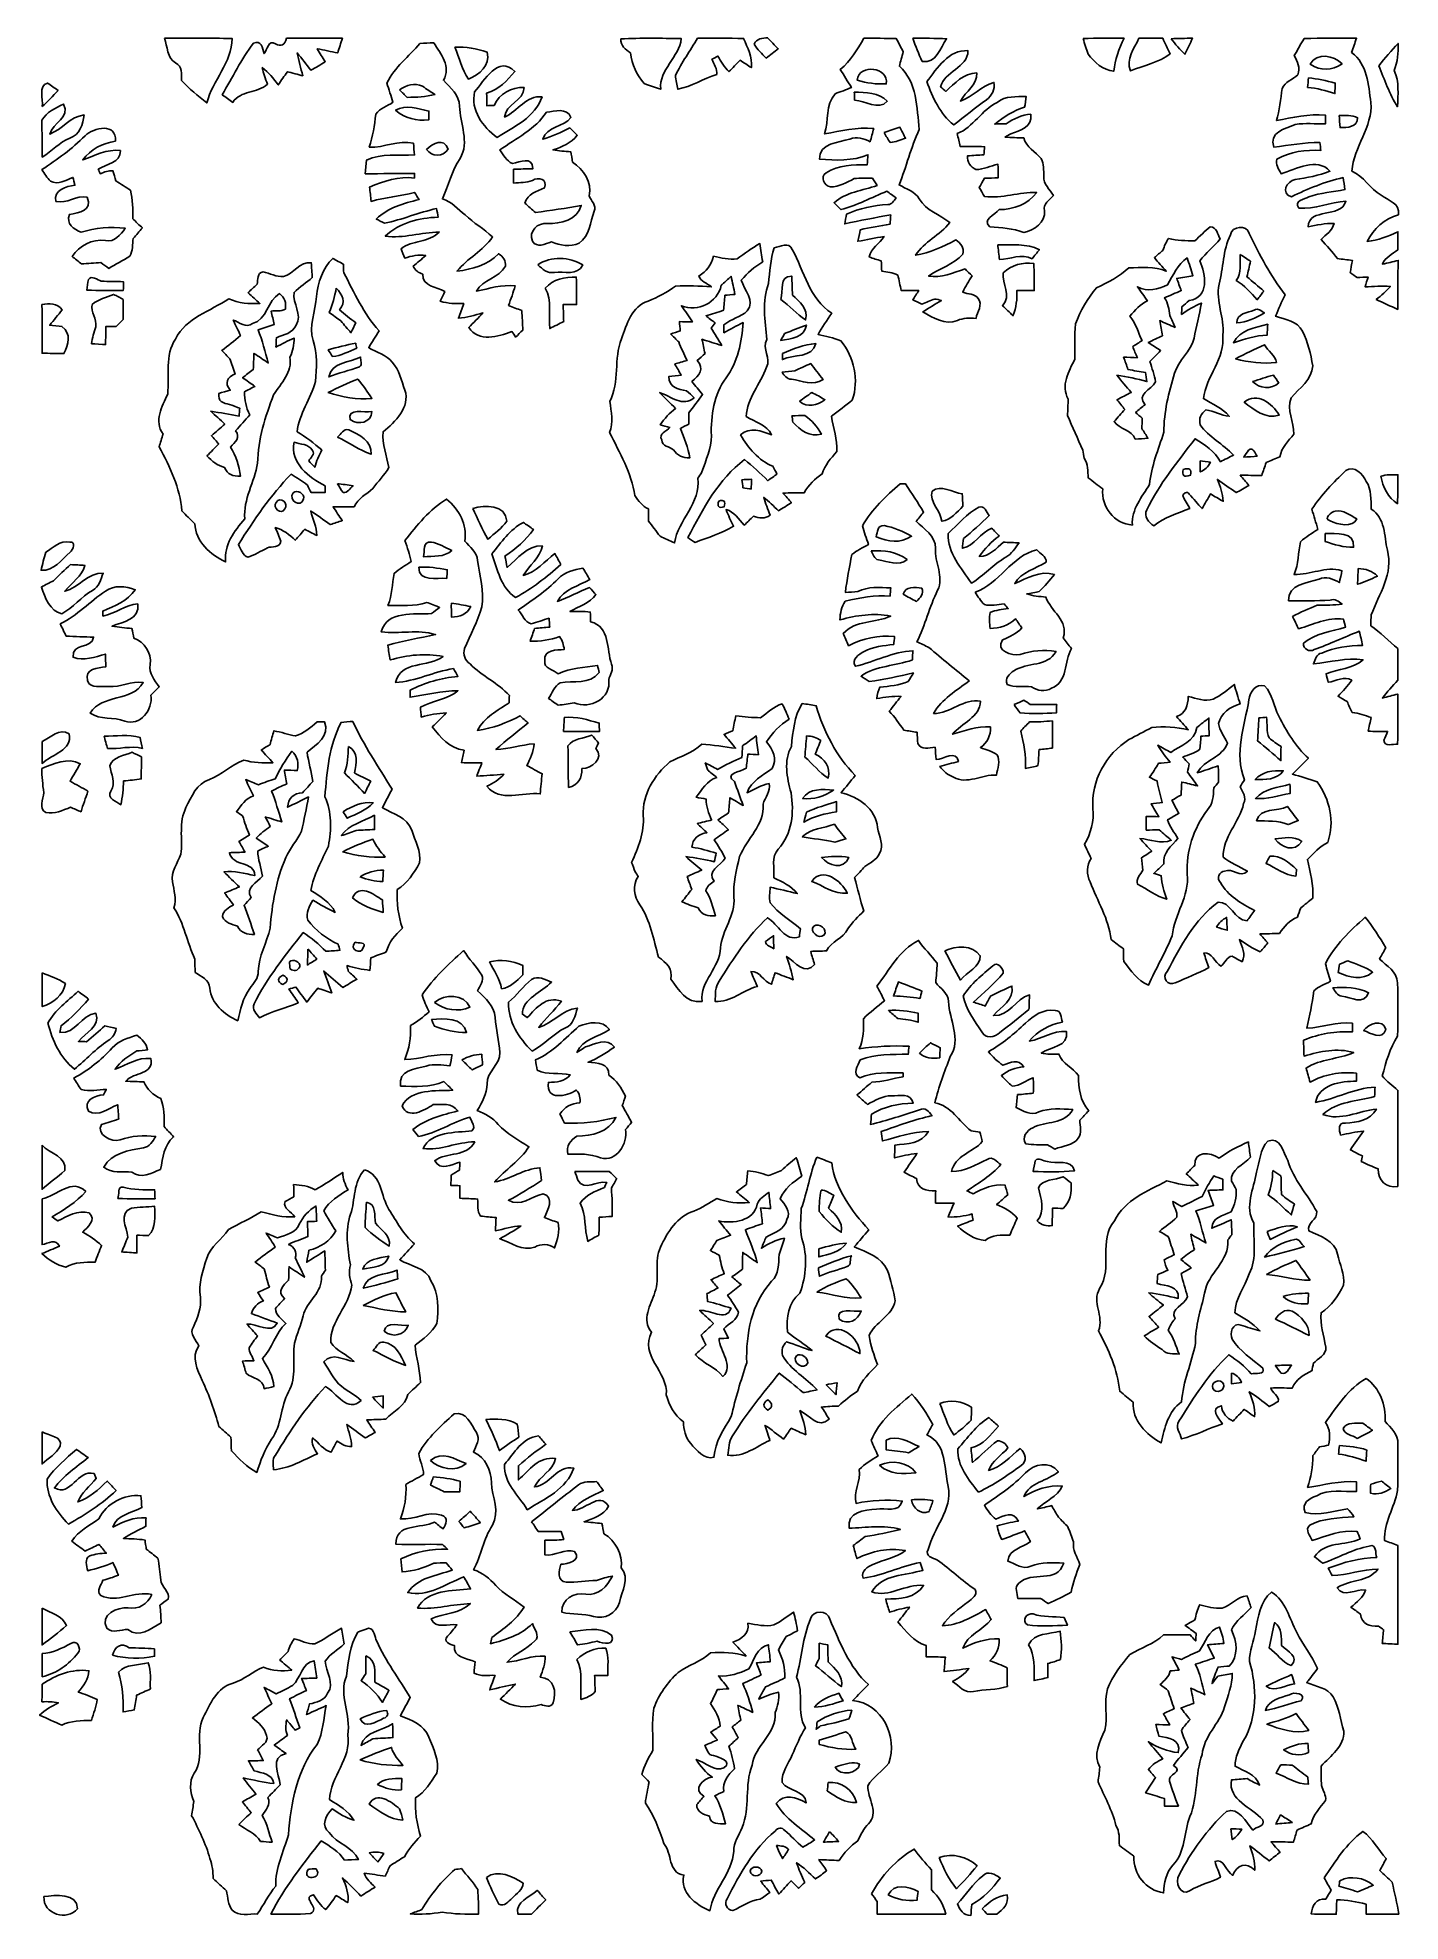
# Model space of a CAD drawing. Header units: centimetres. Extents: x -6.2 to 6.2, y -8.5 to 8.6.
import ezdxf

# ---------------------------------------------------------------- set-up
doc = ezdxf.new("R2010")
doc.units = ezdxf.units.CM
doc.header["$MEASUREMENT"] = 0
doc.layers.add('Camada 1', color=7, linetype='Continuous')

msp = doc.modelspace()

# ---------------------------------------------------------------- linework, layer by layer
at = {"layer": 'Camada 1'}
for points, knots in [([(-5.03096, 8.59261), (-4.82635, 8.58801), (-4.62138, 8.59296), (-4.41678, 8.58943), (-4.41678, 8.58943), (-4.41713, 8.3693), (-4.59351, 8.20807), (-4.64679, 8.00347), (-4.64679, 8.00347), (-4.72651, 8.06731), (-4.80554, 8.13258), (-4.87644, 8.20596), (-4.87644, 8.20596), (-4.8782, 8.26452), (-4.86375, 8.3372), (-4.93041, 8.36612), (-4.93041, 8.36612), (-5.00909, 8.4148), (-5.00379, 8.51464), (-5.03096, 8.59261)], [0, 0, 0, 0, 0.16666667, 0.16666667, 0.16666667, 0.16666667, 0.33333333, 0.33333333, 0.33333333, 0.33333333, 0.5, 0.5, 0.5, 0.5, 0.66666667, 0.66666667, 0.66666667, 0.66666667, 1, 1, 1, 1]), ([(-3.92077, 8.59084), (-3.75179, 8.59084), (-3.58245, 8.58978), (-3.41312, 8.5919), (-3.41312, 8.5919), (-3.42759, 8.5471), (-3.4417, 8.50229), (-3.4551, 8.45714), (-3.4551, 8.45714), (-3.5172, 8.47019), (-3.57928, 8.48359), (-3.64172, 8.49524), (-3.64172, 8.49524), (-3.61879, 8.45502), (-3.5948, 8.41587), (-3.56904, 8.37741), (-3.56904, 8.37741), (-3.61173, 8.3506), (-3.65512, 8.3252), (-3.69887, 8.30086), (-3.69887, 8.30086), (-3.74015, 8.35342), (-3.78178, 8.40563), (-3.82376, 8.45784), (-3.82376, 8.45784), (-3.80824, 8.38799), (-3.79024, 8.3192), (-3.77401, 8.24971), (-3.77401, 8.24971), (-3.80894, 8.25887), (-3.87879, 8.27757), (-3.91371, 8.28674), (-3.91371, 8.28674), (-3.94158, 8.24688), (-3.96945, 8.20666), (-3.99661, 8.16645), (-3.99661, 8.16645), (-4.03965, 8.22359), (-4.08269, 8.28251), (-4.14197, 8.32449), (-4.14197, 8.32449), (-4.13066, 8.27299), (-4.1148, 8.2229), (-4.09363, 8.17456), (-4.09363, 8.17456), (-4.1857, 8.08672), (-4.33882, 8.11882), (-4.41042, 8.00805), (-4.41042, 8.00805), (-4.44253, 8.03133), (-4.47428, 8.05427), (-4.50639, 8.0772), (-4.50639, 8.0772), (-4.41395, 8.23488), (-4.3321, 8.39964), (-4.22239, 8.54639), (-4.22239, 8.54639), (-4.1483, 8.57919), (-4.1409, 8.503), (-4.12608, 8.45114), (-4.12608, 8.45114), (-4.09434, 8.48359), (-4.08727, 8.58485), (-4.02132, 8.53969), (-4.02132, 8.53969), (-3.96909, 8.51288), (-3.93559, 8.53016), (-3.92077, 8.59084)], [0, 0, 0, 0, 0.05555556, 0.05555556, 0.05555556, 0.05555556, 0.11111111, 0.11111111, 0.11111111, 0.11111111, 0.16666667, 0.16666667, 0.16666667, 0.16666667, 0.22222222, 0.22222222, 0.22222222, 0.22222222, 0.27777778, 0.27777778, 0.27777778, 0.27777778, 0.33333333, 0.33333333, 0.33333333, 0.33333333, 0.38888889, 0.38888889, 0.38888889, 0.38888889, 0.44444444, 0.44444444, 0.44444444, 0.44444444, 0.5, 0.5, 0.5, 0.5, 0.55555556, 0.55555556, 0.55555556, 0.55555556, 0.61111111, 0.61111111, 0.61111111, 0.61111111, 0.66666667, 0.66666667, 0.66666667, 0.66666667, 0.72222222, 0.72222222, 0.72222222, 0.72222222, 0.77777778, 0.77777778, 0.77777778, 0.77777778, 0.83333333, 0.83333333, 0.83333333, 0.83333333, 0.88888889, 0.88888889, 0.88888889, 0.88888889, 1, 1, 1, 1]), ([(-0.87911, 8.5859), (-0.69603, 8.59437), (-0.51257, 8.59084), (-0.32914, 8.58872), (-0.32914, 8.58872), (-0.34607, 8.41516), (-0.53269, 8.31179), (-0.51647, 8.12658), (-0.51647, 8.12658), (-0.5669, 8.14246), (-0.61595, 8.1601), (-0.66533, 8.17809), (-0.66533, 8.17809), (-0.73659, 8.25676), (-0.77786, 8.35307), (-0.79058, 8.4582), (-0.79058, 8.4582), (-0.83925, 8.48748), (-0.88159, 8.52416), (-0.87911, 8.5859)], [0, 0, 0, 0, 0.16666667, 0.16666667, 0.16666667, 0.16666667, 0.33333333, 0.33333333, 0.33333333, 0.33333333, 0.5, 0.5, 0.5, 0.5, 0.66666667, 0.66666667, 0.66666667, 0.66666667, 1, 1, 1, 1]), ([(-0.18097, 8.59049), (-0.04127, 8.59084), (0.09877, 8.59084), (0.23847, 8.59013), (0.23847, 8.59013), (0.27269, 8.50441), (0.32032, 8.41974), (0.30902, 8.32379), (0.30902, 8.32379), (0.27481, 8.34602), (0.24058, 8.36859), (0.20672, 8.39152), (0.20672, 8.39152), (0.17144, 8.35765), (0.13935, 8.32131), (0.10478, 8.28745), (0.10478, 8.28745), (0.06208, 8.32767), (0.03245, 8.37811), (0.00458, 8.42891), (0.00458, 8.42891), (-0.00881, 8.42151), (-0.03598, 8.40705), (-0.04974, 8.39998), (-0.04974, 8.39998), (-0.03422, 8.35483), (0.00141, 8.31249), (-0.00599, 8.26205), (-0.00599, 8.26205), (-0.1277, 8.22465), (-0.236, 8.15128), (-0.36125, 8.12764), (-0.36125, 8.12764), (-0.37076, 8.16856), (-0.37818, 8.21019), (-0.38276, 8.25182), (-0.38276, 8.25182), (-0.32666, 8.37071), (-0.24765, 8.4776), (-0.18097, 8.59049)], [0, 0, 0, 0, 0.09090909, 0.09090909, 0.09090909, 0.09090909, 0.18181818, 0.18181818, 0.18181818, 0.18181818, 0.27272727, 0.27272727, 0.27272727, 0.27272727, 0.36363636, 0.36363636, 0.36363636, 0.36363636, 0.45454545, 0.45454545, 0.45454545, 0.45454545, 0.54545455, 0.54545455, 0.54545455, 0.54545455, 0.63636364, 0.63636364, 0.63636364, 0.63636364, 0.72727273, 0.72727273, 0.72727273, 0.72727273, 0.81818182, 0.81818182, 0.81818182, 0.81818182, 1, 1, 1, 1]), ([(0.33548, 8.53722), (0.35524, 8.59119), (0.40922, 8.59084), (0.45685, 8.59648), (0.45685, 8.59648), (0.48789, 8.56191), (0.52034, 8.5284), (0.5535, 8.49524), (0.5535, 8.49524), (0.51647, 8.46772), (0.48012, 8.43985), (0.44414, 8.41127), (0.44414, 8.41127), (0.40428, 8.44973), (0.36335, 8.48854), (0.33548, 8.53722)], [0, 0, 0, 0, 0.2, 0.2, 0.2, 0.2, 0.4, 0.4, 0.4, 0.4, 0.6, 0.6, 0.6, 0.6, 1, 1, 1, 1]), ([(1.33278, 8.59084), (1.43087, 8.59119), (1.52893, 8.59084), (1.62701, 8.58872), (1.62701, 8.58872), (1.64818, 8.54851), (1.6697, 8.50829), (1.6905, 8.46807), (1.6905, 8.46807), (1.67781, 8.42433), (1.66616, 8.38059), (1.65559, 8.33649), (1.65559, 8.33649), (1.81785, 8.19467), (1.81363, 7.9569), (1.8362, 7.76005), (1.8362, 7.76005), (1.76035, 7.59777), (1.72013, 7.42314), (1.65276, 7.25769), (1.65276, 7.25769), (1.71732, 7.22136), (1.79563, 7.19701), (1.83656, 7.12998), (1.83656, 7.12998), (1.8983, 7.02274), (2.02459, 6.98994), (2.1149, 6.91373), (2.1149, 6.91373), (2.02494, 6.79944), (1.88207, 6.73946), (1.80233, 6.61775), (1.80233, 6.61775), (1.93216, 6.63963), (2.05458, 6.69254), (2.16887, 6.7571), (2.16887, 6.7571), (2.21262, 6.72606), (2.2479, 6.68655), (2.23202, 6.62798), (2.23202, 6.62798), (2.15018, 6.53026), (2.02106, 6.49993), (1.92051, 6.42832), (1.92051, 6.42832), (2.03694, 6.40715), (2.14524, 6.45829), (2.25319, 6.49252), (2.25319, 6.49252), (2.26905, 6.477), (2.30046, 6.4463), (2.31634, 6.43078), (2.31634, 6.43078), (2.28669, 6.3821), (2.25882, 6.3327), (2.23237, 6.28261), (2.23237, 6.28261), (2.27682, 6.26075), (2.3435, 6.26921), (2.37243, 6.22299), (2.37243, 6.22299), (2.41723, 6.16761), (2.36395, 6.10129), (2.35267, 6.04307), (2.35267, 6.04307), (2.29517, 6.0466), (2.23697, 6.0466), (2.18298, 6.02368), (2.18298, 6.02368), (2.07186, 5.97853), (1.96215, 6.04838), (1.86831, 6.10164), (1.86831, 6.10164), (1.92369, 6.13762), (1.98084, 6.17185), (2.03729, 6.20676), (2.03729, 6.20676), (2.02247, 6.20994), (1.99248, 6.21629), (1.97767, 6.21911), (1.97767, 6.21911), (1.93852, 6.20323), (1.899, 6.18737), (1.86019, 6.17149), (1.86019, 6.17149), (1.83938, 6.18172), (1.79811, 6.20218), (1.77729, 6.21242), (1.77729, 6.21242), (1.79105, 6.23322), (1.81856, 6.2745), (1.83232, 6.29496), (1.83232, 6.29496), (1.77906, 6.29567), (1.72578, 6.29603), (1.67252, 6.29603), (1.67252, 6.29603), (1.66122, 6.34293), (1.65417, 6.39056), (1.64041, 6.43678), (1.64041, 6.43678), (1.59702, 6.46324), (1.54305, 6.46148), (1.49506, 6.47312), (1.49506, 6.47312), (1.49401, 6.49605), (1.49224, 6.54227), (1.49119, 6.56554), (1.49119, 6.56554), (1.45415, 6.57647), (1.4171, 6.58847), (1.38112, 6.60188), (1.38112, 6.60188), (1.39488, 6.67985), (1.47708, 6.72253), (1.51659, 6.78744), (1.51659, 6.78744), (1.43615, 6.77474), (1.35714, 6.7571), (1.27706, 6.74475), (1.27706, 6.74475), (1.28269, 6.7705), (1.29363, 6.82201), (1.29928, 6.84812), (1.29928, 6.84812), (1.38747, 6.87422), (1.48061, 6.87882), (1.5702, 6.89997), (1.5702, 6.89997), (1.57198, 6.92114), (1.57514, 6.96312), (1.57692, 6.98429), (1.57692, 6.98429), (1.43722, 6.95924), (1.2975, 6.93278), (1.15887, 6.90245), (1.15887, 6.90245), (1.16275, 6.92431), (1.17052, 6.96806), (1.17403, 6.98994), (1.17403, 6.98994), (1.29187, 7.04673), (1.42205, 7.0679), (1.55117, 7.07955), (1.55117, 7.07955), (1.58996, 7.07531), (1.60372, 7.11517), (1.62594, 7.13809), (1.62594, 7.13809), (1.60479, 7.15327), (1.56316, 7.18397), (1.54235, 7.19912), (1.54235, 7.19912), (1.40194, 7.1448), (1.27, 7.06895), (1.12323, 7.03192), (1.12323, 7.03192), (1.10771, 7.04778), (1.07667, 7.07955), (1.06079, 7.09541), (1.06079, 7.09541), (1.17086, 7.19172), (1.32079, 7.20407), (1.45274, 7.25275), (1.45274, 7.25275), (1.44215, 7.26934), (1.42098, 7.30284), (1.4104, 7.31943), (1.4104, 7.31943), (1.35502, 7.31872), (1.29962, 7.31767), (1.24459, 7.3159), (1.24459, 7.3159), (1.17792, 7.27745), (1.10596, 7.23935), (1.02729, 7.239), (1.02729, 7.239), (0.97048, 7.25204), (0.93098, 7.32683), (0.98918, 7.36811), (0.98918, 7.36811), (1.09889, 7.43513), (1.23647, 7.44255), (1.36277, 7.44078), (1.36277, 7.44078), (1.36455, 7.47112), (1.36666, 7.50111), (1.36877, 7.53145), (1.36877, 7.53145), (1.22907, 7.47218), (1.07562, 7.47994), (0.92779, 7.49123), (0.92779, 7.49123), (0.92886, 7.64046), (1.0996, 7.64117), (1.20438, 7.67396), (1.20438, 7.67396), (1.26753, 7.70183), (1.33139, 7.67856), (1.38923, 7.64928), (1.38923, 7.64928), (1.40017, 7.68984), (1.41111, 7.73007), (1.42205, 7.77063), (1.42205, 7.77063), (1.27, 7.78581), (1.12289, 7.747), (0.97472, 7.72159), (0.97472, 7.72159), (1.01599, 7.8426), (0.98071, 7.98336), (1.07138, 8.08637), (1.07138, 8.08637), (1.12112, 8.10436), (1.17016, 8.12341), (1.21954, 8.14317), (1.21954, 8.14317), (1.18533, 8.19819), (1.15111, 8.25287), (1.1176, 8.30826), (1.1176, 8.30826), (1.21355, 8.382), (1.27212, 8.48888), (1.33278, 8.59084)], [0, 0, 0, 0, 0.01754386, 0.01754386, 0.01754386, 0.01754386, 0.03508772, 0.03508772, 0.03508772, 0.03508772, 0.05263158, 0.05263158, 0.05263158, 0.05263158, 0.07017544, 0.07017544, 0.07017544, 0.07017544, 0.0877193, 0.0877193, 0.0877193, 0.0877193, 0.10526316, 0.10526316, 0.10526316, 0.10526316, 0.12280702, 0.12280702, 0.12280702, 0.12280702, 0.14035088, 0.14035088, 0.14035088, 0.14035088, 0.15789474, 0.15789474, 0.15789474, 0.15789474, 0.1754386, 0.1754386, 0.1754386, 0.1754386, 0.19298246, 0.19298246, 0.19298246, 0.19298246, 0.21052632, 0.21052632, 0.21052632, 0.21052632, 0.22807018, 0.22807018, 0.22807018, 0.22807018, 0.24561404, 0.24561404, 0.24561404, 0.24561404, 0.26315789, 0.26315789, 0.26315789, 0.26315789, 0.28070175, 0.28070175, 0.28070175, 0.28070175, 0.29824561, 0.29824561, 0.29824561, 0.29824561, 0.31578947, 0.31578947, 0.31578947, 0.31578947, 0.33333333, 0.33333333, 0.33333333, 0.33333333, 0.35087719, 0.35087719, 0.35087719, 0.35087719, 0.36842105, 0.36842105, 0.36842105, 0.36842105, 0.38596491, 0.38596491, 0.38596491, 0.38596491, 0.40350877, 0.40350877, 0.40350877, 0.40350877, 0.42105263, 0.42105263, 0.42105263, 0.42105263, 0.43859649, 0.43859649, 0.43859649, 0.43859649, 0.45614035, 0.45614035, 0.45614035, 0.45614035, 0.47368421, 0.47368421, 0.47368421, 0.47368421, 0.49122807, 0.49122807, 0.49122807, 0.49122807, 0.50877193, 0.50877193, 0.50877193, 0.50877193, 0.52631579, 0.52631579, 0.52631579, 0.52631579, 0.54385965, 0.54385965, 0.54385965, 0.54385965, 0.56140351, 0.56140351, 0.56140351, 0.56140351, 0.57894737, 0.57894737, 0.57894737, 0.57894737, 0.59649123, 0.59649123, 0.59649123, 0.59649123, 0.61403509, 0.61403509, 0.61403509, 0.61403509, 0.63157895, 0.63157895, 0.63157895, 0.63157895, 0.64912281, 0.64912281, 0.64912281, 0.64912281, 0.66666667, 0.66666667, 0.66666667, 0.66666667, 0.68421053, 0.68421053, 0.68421053, 0.68421053, 0.70175439, 0.70175439, 0.70175439, 0.70175439, 0.71929825, 0.71929825, 0.71929825, 0.71929825, 0.73684211, 0.73684211, 0.73684211, 0.73684211, 0.75438596, 0.75438596, 0.75438596, 0.75438596, 0.77192982, 0.77192982, 0.77192982, 0.77192982, 0.78947368, 0.78947368, 0.78947368, 0.78947368, 0.80701754, 0.80701754, 0.80701754, 0.80701754, 0.8245614, 0.8245614, 0.8245614, 0.8245614, 0.84210526, 0.84210526, 0.84210526, 0.84210526, 0.85964912, 0.85964912, 0.85964912, 0.85964912, 0.87719298, 0.87719298, 0.87719298, 0.87719298, 0.89473684, 0.89473684, 0.89473684, 0.89473684, 0.9122807, 0.9122807, 0.9122807, 0.9122807, 0.92982456, 0.92982456, 0.92982456, 0.92982456, 0.94736842, 0.94736842, 0.94736842, 0.94736842, 0.96491228, 0.96491228, 0.96491228, 0.96491228, 1, 1, 1, 1]), ([(1.77694, 8.59084), (1.87959, 8.59119), (1.98225, 8.59155), (2.08492, 8.58625), (2.08492, 8.58625), (2.02812, 8.50652), (1.99002, 8.35483), (1.86407, 8.38059), (1.86407, 8.38059), (1.82879, 8.44796), (1.80516, 8.52064), (1.77694, 8.59084)], [0, 0, 0, 0, 0.25, 0.25, 0.25, 0.25, 0.5, 0.5, 0.5, 0.5, 1, 1, 1, 1]), ([(3.32775, 8.58943), (3.45157, 8.59155), (3.5754, 8.59049), (3.69958, 8.59084), (3.69958, 8.59084), (3.65583, 8.49524), (3.61562, 8.39646), (3.6068, 8.29063), (3.6068, 8.29063), (3.50626, 8.30333), (3.43288, 8.3693), (3.37255, 8.44584), (3.37255, 8.44584), (3.35667, 8.49312), (3.34151, 8.54109), (3.32775, 8.58943)], [0, 0, 0, 0, 0.2, 0.2, 0.2, 0.2, 0.4, 0.4, 0.4, 0.4, 0.6, 0.6, 0.6, 0.6, 1, 1, 1, 1]), ([(3.8347, 8.5919), (3.90701, 8.59084), (3.97968, 8.59084), (4.05236, 8.59049), (4.05236, 8.59049), (4.07317, 8.54321), (4.09575, 8.49665), (4.11973, 8.45079), (4.11973, 8.45079), (4.01601, 8.37), (3.87984, 8.3439), (3.75954, 8.29415), (3.75954, 8.29415), (3.71157, 8.40457), (3.79482, 8.49559), (3.8347, 8.5919)], [0, 0, 0, 0, 0.2, 0.2, 0.2, 0.2, 0.4, 0.4, 0.4, 0.4, 0.6, 0.6, 0.6, 0.6, 1, 1, 1, 1]), ([(4.12925, 8.58696), (4.19381, 8.58978), (4.25838, 8.59049), (4.32364, 8.59084), (4.32364, 8.59084), (4.30072, 8.54215), (4.27777, 8.49347), (4.25379, 8.44549), (4.25379, 8.44549), (4.20758, 8.48854), (4.1656, 8.53545), (4.12925, 8.58696)], [0, 0, 0, 0, 0.25, 0.25, 0.25, 0.25, 0.5, 0.5, 0.5, 0.5, 1, 1, 1, 1]), ([(5.33858, 8.58766), (5.49697, 8.59613), (5.65643, 8.58731), (5.81518, 8.5919), (5.81518, 8.5919), (5.80036, 8.54851), (5.7852, 8.50512), (5.77074, 8.46172), (5.77074, 8.46172), (5.91431, 8.35413), (5.92349, 8.16856), (5.94571, 8.00629), (5.94571, 8.00629), (5.96477, 7.78157), (5.78555, 7.60306), (5.77391, 7.38292), (5.77391, 7.38292), (5.88115, 7.3339), (5.94006, 7.22347), (6.03956, 7.1635), (6.03956, 7.1635), (6.10481, 7.11517), (6.21383, 7.08837), (6.19653, 6.9857), (6.19653, 6.9857), (6.06953, 6.94796), (5.96971, 6.85977), (5.91255, 6.74122), (5.91255, 6.74122), (6.01027, 6.75464), (6.10376, 6.7878), (6.1923, 6.83048), (6.1923, 6.83048), (6.19159, 6.77579), (6.1909, 6.72076), (6.19054, 6.66574), (6.19054, 6.66574), (6.13974, 6.62727), (6.0773, 6.5987), (6.05013, 6.53696), (6.05013, 6.53696), (6.09881, 6.54578), (6.1468, 6.55708), (6.19512, 6.57083), (6.19512, 6.57083), (6.18771, 6.42231), (6.1923, 6.27379), (6.19054, 6.12493), (6.19054, 6.12493), (6.12457, 6.15314), (6.05966, 6.18455), (5.9951, 6.21488), (5.9951, 6.21488), (6.04026, 6.25157), (6.08612, 6.2886), (6.12315, 6.33411), (6.12315, 6.33411), (6.04626, 6.33694), (5.969, 6.33341), (5.89244, 6.32989), (5.89244, 6.32989), (5.8995, 6.35212), (5.91397, 6.39692), (5.92101, 6.41914), (5.92101, 6.41914), (5.89633, 6.41809), (5.84624, 6.41526), (5.82153, 6.41419), (5.82153, 6.41419), (5.80565, 6.42513), (5.77391, 6.44771), (5.75804, 6.459), (5.75804, 6.459), (5.76297, 6.48687), (5.77249, 6.54227), (5.77744, 6.57014), (5.77744, 6.57014), (5.73193, 6.57577), (5.68678, 6.58106), (5.64161, 6.58671), (5.64161, 6.58671), (5.5954, 6.64774), (5.54355, 6.70382), (5.49239, 6.76027), (5.49239, 6.76027), (5.53826, 6.80402), (5.59576, 6.84072), (5.61128, 6.90667), (5.61128, 6.90667), (5.5312, 6.90703), (5.45253, 6.89397), (5.37457, 6.8767), (5.37457, 6.8767), (5.3848, 7.0559), (5.66525, 6.94689), (5.71923, 7.10776), (5.71923, 7.10776), (5.57564, 7.1007), (5.43277, 7.03014), (5.29132, 7.04639), (5.29132, 7.04639), (5.24228, 7.11482), (5.34105, 7.12823), (5.38127, 7.14798), (5.38127, 7.14798), (5.48674, 7.18679), (5.59964, 7.19208), (5.70934, 7.21395), (5.70934, 7.21395), (5.70512, 7.25099), (5.69982, 7.28768), (5.69277, 7.32401), (5.69277, 7.32401), (5.52838, 7.28768), (5.3742, 7.22029), (5.22252, 7.14974), (5.22252, 7.14974), (5.12022, 7.17937), (5.17913, 7.29156), (5.25638, 7.30566), (5.25638, 7.30566), (5.36434, 7.32013), (5.47017, 7.34413), (5.57283, 7.38187), (5.57283, 7.38187), (5.45394, 7.51311), (5.26732, 7.3981), (5.12797, 7.35929), (5.12797, 7.35929), (5.1075, 7.40127), (5.07434, 7.44326), (5.09057, 7.49265), (5.09057, 7.49265), (5.21404, 7.55896), (5.35164, 7.57907), (5.48993, 7.5699), (5.48993, 7.5699), (5.48815, 7.58789), (5.48393, 7.62387), (5.48181, 7.64187), (5.48181, 7.64187), (5.3407, 7.64504), (5.20242, 7.61753), (5.06341, 7.59919), (5.06341, 7.59919), (5.01438, 7.73499), (5.16502, 7.7671), (5.25814, 7.80767), (5.25814, 7.80767), (5.34882, 7.82002), (5.44054, 7.81156), (5.53154, 7.81261), (5.53154, 7.81261), (5.53191, 7.83237), (5.53261, 7.87118), (5.53295, 7.89094), (5.53295, 7.89094), (5.38091, 7.90575), (5.23416, 7.87118), (5.08635, 7.84153), (5.08635, 7.84153), (5.11422, 7.93714), (5.12514, 8.03592), (5.13785, 8.13435), (5.13785, 8.13435), (5.1629, 8.19538), (5.23558, 8.21654), (5.28179, 8.25923), (5.28179, 8.25923), (5.30331, 8.31991), (5.27931, 8.38059), (5.24898, 8.4328), (5.24898, 8.4328), (5.27931, 8.48395), (5.30365, 8.53898), (5.33858, 8.58766)], [0, 0, 0, 0, 0.02222222, 0.02222222, 0.02222222, 0.02222222, 0.04444444, 0.04444444, 0.04444444, 0.04444444, 0.06666667, 0.06666667, 0.06666667, 0.06666667, 0.08888889, 0.08888889, 0.08888889, 0.08888889, 0.11111111, 0.11111111, 0.11111111, 0.11111111, 0.13333333, 0.13333333, 0.13333333, 0.13333333, 0.15555556, 0.15555556, 0.15555556, 0.15555556, 0.17777778, 0.17777778, 0.17777778, 0.17777778, 0.2, 0.2, 0.2, 0.2, 0.22222222, 0.22222222, 0.22222222, 0.22222222, 0.24444444, 0.24444444, 0.24444444, 0.24444444, 0.26666667, 0.26666667, 0.26666667, 0.26666667, 0.28888889, 0.28888889, 0.28888889, 0.28888889, 0.31111111, 0.31111111, 0.31111111, 0.31111111, 0.33333333, 0.33333333, 0.33333333, 0.33333333, 0.35555556, 0.35555556, 0.35555556, 0.35555556, 0.37777778, 0.37777778, 0.37777778, 0.37777778, 0.4, 0.4, 0.4, 0.4, 0.42222222, 0.42222222, 0.42222222, 0.42222222, 0.44444444, 0.44444444, 0.44444444, 0.44444444, 0.46666667, 0.46666667, 0.46666667, 0.46666667, 0.48888889, 0.48888889, 0.48888889, 0.48888889, 0.51111111, 0.51111111, 0.51111111, 0.51111111, 0.53333333, 0.53333333, 0.53333333, 0.53333333, 0.55555556, 0.55555556, 0.55555556, 0.55555556, 0.57777778, 0.57777778, 0.57777778, 0.57777778, 0.6, 0.6, 0.6, 0.6, 0.62222222, 0.62222222, 0.62222222, 0.62222222, 0.64444444, 0.64444444, 0.64444444, 0.64444444, 0.66666667, 0.66666667, 0.66666667, 0.66666667, 0.68888889, 0.68888889, 0.68888889, 0.68888889, 0.71111111, 0.71111111, 0.71111111, 0.71111111, 0.73333333, 0.73333333, 0.73333333, 0.73333333, 0.75555556, 0.75555556, 0.75555556, 0.75555556, 0.77777778, 0.77777778, 0.77777778, 0.77777778, 0.8, 0.8, 0.8, 0.8, 0.82222222, 0.82222222, 0.82222222, 0.82222222, 0.84444444, 0.84444444, 0.84444444, 0.84444444, 0.86666667, 0.86666667, 0.86666667, 0.86666667, 0.88888889, 0.88888889, 0.88888889, 0.88888889, 0.91111111, 0.91111111, 0.91111111, 0.91111111, 0.93333333, 0.93333333, 0.93333333, 0.93333333, 0.95555556, 0.95555556, 0.95555556, 0.95555556, 1, 1, 1, 1]), ([(-2.70722, 8.54498), (-2.66559, 8.5471), (-2.62395, 8.54886), (-2.58197, 8.54991), (-2.58197, 8.54991), (-2.5167, 8.44549), (-2.42111, 8.33543), (-2.49378, 8.20878), (-2.49378, 8.20878), (-2.42851, 8.14282), (-2.34914, 8.07472), (-2.34597, 7.97383), (-2.34597, 7.97383), (-2.34456, 7.81649), (-2.25212, 7.6454), (-2.34244, 7.49757), (-2.34244, 7.49757), (-2.41899, 7.38575), (-2.44651, 7.25134), (-2.50225, 7.12964), (-2.50225, 7.12964), (-2.41899, 7.10423), (-2.36114, 7.03721), (-2.29622, 6.98394), (-2.29622, 6.98394), (-2.21862, 6.90986), (-2.12407, 6.85729), (-2.04645, 6.7832), (-2.04645, 6.7832), (-2.1343, 6.65868), (-2.27365, 6.58883), (-2.36996, 6.47242), (-2.36996, 6.47242), (-2.23237, 6.48757), (-2.09196, 6.5278), (-1.99354, 6.63081), (-1.99354, 6.63081), (-1.94697, 6.6061), (-1.92546, 6.56802), (-1.92899, 6.51651), (-1.92899, 6.51651), (-1.9872, 6.40891), (-2.1343, 6.39726), (-2.19287, 6.29072), (-2.19287, 6.29072), (-2.0761, 6.31401), (-1.96144, 6.35246), (-1.84043, 6.33835), (-1.84043, 6.33835), (-1.85807, 6.27839), (-1.87959, 6.21946), (-1.90041, 6.1602), (-1.90041, 6.1602), (-1.86055, 6.14469), (-1.82068, 6.12916), (-1.78082, 6.11363), (-1.78082, 6.11363), (-1.77658, 6.05437), (-1.77341, 5.99475), (-1.77129, 5.93548), (-1.77129, 5.93548), (-1.79317, 5.91431), (-1.81504, 5.8935), (-1.8369, 5.87233), (-1.8369, 5.87233), (-1.84538, 5.88503), (-1.86231, 5.91043), (-1.87077, 5.92313), (-1.87077, 5.92313), (-1.99531, 5.87409), (-2.1724, 5.82541), (-2.26272, 5.95877), (-2.26272, 5.95877), (-2.22037, 6.00463), (-2.17452, 6.0466), (-2.13359, 6.09318), (-2.13359, 6.09318), (-2.20661, 6.0706), (-2.28035, 6.04943), (-2.35691, 6.04378), (-2.35691, 6.04378), (-2.34209, 6.08858), (-2.32375, 6.13233), (-2.30823, 6.17714), (-2.30823, 6.17714), (-2.37983, 6.17573), (-2.45215, 6.17819), (-2.52201, 6.19794), (-2.52201, 6.19794), (-2.51142, 6.22017), (-2.49096, 6.26497), (-2.48072, 6.28721), (-2.48072, 6.28721), (-2.55622, 6.3313), (-2.68252, 6.3306), (-2.68216, 6.44384), (-2.68216, 6.44384), (-2.71885, 6.46007), (-2.75449, 6.47841), (-2.76859, 6.51827), (-2.76859, 6.51827), (-2.72979, 6.54897), (-2.69098, 6.58001), (-2.65499, 6.61423), (-2.65499, 6.61423), (-2.71955, 6.62834), (-2.78411, 6.60964), (-2.84514, 6.59095), (-2.84514, 6.59095), (-2.85362, 6.61246), (-2.87055, 6.65551), (-2.87937, 6.67666), (-2.87937, 6.67666), (-2.77636, 6.7571), (-2.62466, 6.73028), (-2.53083, 6.828), (-2.53083, 6.828), (-2.69592, 6.82625), (-2.85679, 6.76804), (-3.02294, 6.79097), (-3.02294, 6.79097), (-2.89136, 6.91161), (-2.71709, 6.95924), (-2.54212, 6.96241), (-2.54212, 6.96241), (-2.54565, 6.98217), (-2.55198, 7.02168), (-2.55517, 7.04144), (-2.55517, 7.04144), (-2.71673, 7.00863), (-2.86843, 6.93914), (-3.03001, 6.9095), (-3.03001, 6.9095), (-3.0487, 6.91868), (-3.08645, 6.93773), (-3.10515, 6.94689), (-3.10515, 6.94689), (-2.9979, 7.04778), (-2.85608, 7.09117), (-2.71568, 7.12328), (-2.71568, 7.12328), (-2.72873, 7.14516), (-2.74179, 7.16704), (-2.75519, 7.18889), (-2.75519, 7.18889), (-2.88607, 7.15468), (-3.0219, 7.14409), (-3.15207, 7.10742), (-3.15207, 7.10742), (-3.1563, 7.15081), (-3.16052, 7.1942), (-3.16512, 7.23759), (-3.16512, 7.23759), (-3.03564, 7.29192), (-2.90054, 7.33743), (-2.75802, 7.31979), (-2.75802, 7.31979), (-2.75766, 7.33036), (-2.75695, 7.35117), (-2.7566, 7.36177), (-2.7566, 7.36177), (-2.90583, 7.36106), (-3.0554, 7.35894), (-3.20462, 7.35894), (-3.20462, 7.35894), (-3.20216, 7.38964), (-3.19722, 7.45137), (-3.19475, 7.48205), (-3.19475, 7.48205), (-3.05647, 7.54556), (-2.90335, 7.52369), (-2.75624, 7.52934), (-2.75624, 7.52934), (-2.75943, 7.56496), (-2.76294, 7.60024), (-2.76684, 7.63551), (-2.76684, 7.63551), (-2.90405, 7.66762), (-3.03176, 7.59354), (-3.16864, 7.60095), (-3.16864, 7.60095), (-3.13443, 7.69796), (-3.12208, 7.79921), (-3.10832, 7.90046), (-3.10832, 7.90046), (-3.07233, 7.95584), (-3.00567, 7.97383), (-2.9531, 8.0084), (-2.9531, 8.0084), (-2.96969, 8.06731), (-2.99084, 8.12482), (-3.00813, 8.18338), (-3.00813, 8.18338), (-2.93863, 8.32943), (-2.8067, 8.42292), (-2.70722, 8.54498)], [0, 0, 0, 0, 0.02, 0.02, 0.02, 0.02, 0.04, 0.04, 0.04, 0.04, 0.06, 0.06, 0.06, 0.06, 0.08, 0.08, 0.08, 0.08, 0.1, 0.1, 0.1, 0.1, 0.12, 0.12, 0.12, 0.12, 0.14, 0.14, 0.14, 0.14, 0.16, 0.16, 0.16, 0.16, 0.18, 0.18, 0.18, 0.18, 0.2, 0.2, 0.2, 0.2, 0.22, 0.22, 0.22, 0.22, 0.24, 0.24, 0.24, 0.24, 0.26, 0.26, 0.26, 0.26, 0.28, 0.28, 0.28, 0.28, 0.3, 0.3, 0.3, 0.3, 0.32, 0.32, 0.32, 0.32, 0.34, 0.34, 0.34, 0.34, 0.36, 0.36, 0.36, 0.36, 0.38, 0.38, 0.38, 0.38, 0.4, 0.4, 0.4, 0.4, 0.42, 0.42, 0.42, 0.42, 0.44, 0.44, 0.44, 0.44, 0.46, 0.46, 0.46, 0.46, 0.48, 0.48, 0.48, 0.48, 0.5, 0.5, 0.5, 0.5, 0.52, 0.52, 0.52, 0.52, 0.54, 0.54, 0.54, 0.54, 0.56, 0.56, 0.56, 0.56, 0.58, 0.58, 0.58, 0.58, 0.6, 0.6, 0.6, 0.6, 0.62, 0.62, 0.62, 0.62, 0.64, 0.64, 0.64, 0.64, 0.66, 0.66, 0.66, 0.66, 0.68, 0.68, 0.68, 0.68, 0.7, 0.7, 0.7, 0.7, 0.72, 0.72, 0.72, 0.72, 0.74, 0.74, 0.74, 0.74, 0.76, 0.76, 0.76, 0.76, 0.78, 0.78, 0.78, 0.78, 0.8, 0.8, 0.8, 0.8, 0.82, 0.82, 0.82, 0.82, 0.84, 0.84, 0.84, 0.84, 0.86, 0.86, 0.86, 0.86, 0.88, 0.88, 0.88, 0.88, 0.9, 0.9, 0.9, 0.9, 0.92, 0.92, 0.92, 0.92, 0.94, 0.94, 0.94, 0.94, 0.96, 0.96, 0.96, 0.96, 1, 1, 1, 1]), ([(-2.38936, 8.51005), (-2.28917, 8.51711), (-2.19145, 8.49595), (-2.09656, 8.46525), (-2.09656, 8.46525), (-2.06587, 8.34036), (-2.16322, 8.26276), (-2.26589, 8.21901), (-2.26589, 8.21901), (-2.32762, 8.30509), (-2.34738, 8.41375), (-2.38936, 8.51005)], [0, 0, 0, 0, 0.25, 0.25, 0.25, 0.25, 0.5, 0.5, 0.5, 0.5, 1, 1, 1, 1]), ([(-2.20944, 8.10365), (-2.12336, 8.20632), (-1.99143, 8.44161), (-1.84326, 8.28992), (-1.84326, 8.28992), (-1.91487, 8.20596), (-1.98966, 8.1227), (-2.10007, 8.09166), (-2.10007, 8.09166), (-2.09973, 8.05356), (-2.09937, 8.01581), (-2.09902, 7.97771), (-2.09902, 7.97771), (-2.08209, 7.97841), (-2.04857, 7.98018), (-2.032, 7.98089), (-2.032, 7.98089), (-1.98332, 8.08637), (-1.87537, 8.15022), (-1.7593, 8.14282), (-1.7593, 8.14282), (-1.76283, 8.01546), (-1.9297, 7.99853), (-1.9364, 7.87364), (-1.9364, 7.87364), (-1.81645, 7.92726), (-1.73955, 8.07402), (-1.59631, 8.05814), (-1.59631, 8.05814), (-1.6584, 7.87293), (-1.85067, 7.7851), (-2.00589, 7.68879), (-2.00589, 7.68879), (-2.13465, 7.78262), (-2.24861, 7.9382), (-2.20944, 8.10365)], [0, 0, 0, 0, 0.1, 0.1, 0.1, 0.1, 0.2, 0.2, 0.2, 0.2, 0.3, 0.3, 0.3, 0.3, 0.4, 0.4, 0.4, 0.4, 0.5, 0.5, 0.5, 0.5, 0.6, 0.6, 0.6, 0.6, 0.7, 0.7, 0.7, 0.7, 0.8, 0.8, 0.8, 0.8, 1, 1, 1, 1]), ([(1.90429, 8.19714), (2.00201, 8.3185), (2.10149, 8.48818), (2.27965, 8.47831), (2.27965, 8.47831), (2.27824, 8.32131), (2.06092, 8.29098), (2.03093, 8.14951), (2.03093, 8.14951), (2.04294, 8.13893), (2.06691, 8.11812), (2.07892, 8.10754), (2.07892, 8.10754), (2.15688, 8.1862), (2.24119, 8.26769), (2.35902, 8.27546), (2.35902, 8.27546), (2.36361, 8.16433), (2.25882, 8.10789), (2.21121, 8.0197), (2.21121, 8.0197), (2.32197, 8.05991), (2.40135, 8.15622), (2.51495, 8.18937), (2.51495, 8.18937), (2.52835, 8.12729), (2.49907, 8.06767), (2.44792, 8.03239), (2.44792, 8.03239), (2.34492, 7.96077), (2.25107, 7.87752), (2.15053, 7.80274), (2.15053, 7.80274), (2.02423, 7.90257), (1.95967, 8.05074), (1.90429, 8.19714)], [0, 0, 0, 0, 0.1, 0.1, 0.1, 0.1, 0.2, 0.2, 0.2, 0.2, 0.3, 0.3, 0.3, 0.3, 0.4, 0.4, 0.4, 0.4, 0.5, 0.5, 0.5, 0.5, 0.6, 0.6, 0.6, 0.6, 0.7, 0.7, 0.7, 0.7, 0.8, 0.8, 0.8, 0.8, 1, 1, 1, 1]), ([(5.39326, 8.35589), (5.39326, 8.35589), (5.39326, 8.35589), (5.39326, 8.35589), (5.39326, 8.35589), (5.48604, 8.29239), (5.59047, 8.29486), (5.68325, 8.358), (5.68325, 8.358), (5.60634, 8.43667), (5.4557, 8.4649), (5.39326, 8.35589)], [0, 0, 0, 0, 0.25, 0.25, 0.25, 0.25, 0.5, 0.5, 0.5, 0.5, 1, 1, 1, 1]), ([(6.01873, 8.34178), (6.07447, 8.41127), (6.13339, 8.47831), (6.19371, 8.54427), (6.19371, 8.54427), (6.19441, 8.46032), (6.1909, 8.37529), (6.15667, 8.29697), (6.15667, 8.29697), (6.20783, 8.19432), (6.19054, 8.0779), (6.18878, 7.96783), (6.18878, 7.96783), (6.11433, 8.08354), (6.06848, 8.21408), (6.01873, 8.34178)], [0, 0, 0, 0, 0.2, 0.2, 0.2, 0.2, 0.4, 0.4, 0.4, 0.4, 0.6, 0.6, 0.6, 0.6, 1, 1, 1, 1]), ([(1.27282, 8.21125), (1.27282, 8.21125), (1.27282, 8.21125), (1.27282, 8.21125), (1.27282, 8.21125), (1.35748, 8.18091), (1.44673, 8.1735), (1.53599, 8.17562), (1.53599, 8.17562), (1.56316, 8.32696), (1.28939, 8.36576), (1.27282, 8.21125)], [0, 0, 0, 0, 0.25, 0.25, 0.25, 0.25, 0.5, 0.5, 0.5, 0.5, 1, 1, 1, 1]), ([(5.37739, 8.23136), (5.37739, 8.23136), (5.37739, 8.23136), (5.37739, 8.23136), (5.37739, 8.23136), (5.37491, 8.20208), (5.37245, 8.17279), (5.37033, 8.14387), (5.37033, 8.14387), (5.4557, 8.13964), (5.53649, 8.11141), (5.61798, 8.08813), (5.61798, 8.08813), (5.61903, 8.11212), (5.62115, 8.15939), (5.62186, 8.18338), (5.62186, 8.18338), (5.54214, 8.20666), (5.45994, 8.22078), (5.37739, 8.23136)], [0, 0, 0, 0, 0.16666667, 0.16666667, 0.16666667, 0.16666667, 0.33333333, 0.33333333, 0.33333333, 0.33333333, 0.5, 0.5, 0.5, 0.5, 0.66666667, 0.66666667, 0.66666667, 0.66666667, 1, 1, 1, 1]), ([(-6.1461, 7.96889), (-6.12985, 8.03769), (-6.18559, 8.15622), (-6.09706, 8.18373), (-6.09706, 8.18373), (-6.06319, 8.16292), (-6.03215, 8.13787), (-5.99934, 8.11565), (-5.99934, 8.11565), (-6.04697, 8.06555), (-6.09564, 8.01652), (-6.1461, 7.96889)], [0, 0, 0, 0, 0.25, 0.25, 0.25, 0.25, 0.5, 0.5, 0.5, 0.5, 1, 1, 1, 1]), ([(-2.89312, 8.12129), (-2.89312, 8.12129), (-2.89312, 8.12129), (-2.89312, 8.12129), (-2.89312, 8.12129), (-2.86985, 8.09872), (-2.84656, 8.07613), (-2.82292, 8.05356), (-2.82292, 8.05356), (-2.73826, 8.05391), (-2.65324, 8.0592), (-2.57033, 8.07861), (-2.57033, 8.07861), (-2.60809, 8.10401), (-2.64617, 8.12905), (-2.68393, 8.1541), (-2.68393, 8.1541), (-2.75802, 8.19291), (-2.82821, 8.16327), (-2.89312, 8.12129)], [0, 0, 0, 0, 0.16666667, 0.16666667, 0.16666667, 0.16666667, 0.33333333, 0.33333333, 0.33333333, 0.33333333, 0.5, 0.5, 0.5, 0.5, 0.66666667, 0.66666667, 0.66666667, 0.66666667, 1, 1, 1, 1]), ([(1.24529, 8.10224), (1.24529, 8.10224), (1.24529, 8.10224), (1.24529, 8.10224), (1.24529, 8.10224), (1.24636, 8.08354), (1.24777, 8.04686), (1.24848, 8.02816), (1.24848, 8.02816), (1.34443, 8.02569), (1.46578, 7.92938), (1.54445, 8.01758), (1.54445, 8.01758), (1.47109, 8.10224), (1.34691, 8.09307), (1.24529, 8.10224)], [0, 0, 0, 0, 0.2, 0.2, 0.2, 0.2, 0.4, 0.4, 0.4, 0.4, 0.6, 0.6, 0.6, 0.6, 1, 1, 1, 1]), ([(2.54599, 8.00805), (2.62113, 8.06873), (2.71992, 8.0592), (2.81057, 8.06061), (2.81057, 8.06061), (2.8067, 8.03663), (2.79929, 7.98865), (2.79541, 7.96466), (2.79541, 7.96466), (2.69451, 7.93221), (2.60667, 7.87541), (2.52377, 7.81085), (2.52377, 7.81085), (2.54987, 7.81156), (2.60173, 7.81261), (2.62784, 7.81297), (2.62784, 7.81297), (2.69487, 7.85812), (2.76825, 7.89515), (2.85114, 7.89939), (2.85114, 7.89939), (2.86914, 7.78298), (2.75519, 7.75053), (2.66876, 7.72266), (2.66876, 7.72266), (2.65606, 7.71489), (2.63031, 7.70008), (2.61725, 7.69231), (2.61725, 7.69231), (2.6737, 7.68772), (2.73015, 7.68597), (2.78659, 7.68385), (2.78659, 7.68385), (2.81128, 7.59953), (2.89277, 7.55931), (2.94569, 7.49582), (2.94569, 7.49582), (2.9739, 7.44784), (2.96474, 7.38964), (2.9711, 7.33636), (2.9711, 7.33636), (2.96367, 7.26475), (3.02472, 7.21642), (3.05752, 7.15997), (3.05752, 7.15997), (3.02331, 7.11763), (2.95909, 7.08589), (2.97497, 7.02132), (2.97497, 7.02132), (2.99084, 6.91727), (2.87689, 6.84213), (2.78765, 6.82554), (2.78765, 6.82554), (2.68817, 6.86118), (2.58444, 6.87034), (2.48002, 6.87492), (2.48002, 6.87492), (2.39959, 6.93737), (2.52764, 6.98712), (2.56292, 7.03262), (2.56292, 7.03262), (2.69275, 7.03226), (2.82716, 7.07989), (2.90583, 7.18784), (2.90583, 7.18784), (2.7453, 7.19313), (2.59115, 7.13034), (2.42922, 7.15291), (2.42922, 7.15291), (2.41723, 7.17303), (2.39323, 7.21325), (2.38159, 7.23299), (2.38159, 7.23299), (2.3936, 7.25416), (2.41757, 7.29614), (2.42958, 7.31697), (2.42958, 7.31697), (2.47156, 7.31872), (2.51354, 7.32084), (2.55551, 7.3226), (2.55551, 7.3226), (2.55447, 7.36353), (2.5534, 7.40445), (2.55269, 7.44536), (2.55269, 7.44536), (2.48603, 7.42914), (2.42181, 7.39916), (2.35232, 7.39634), (2.35232, 7.39634), (2.30328, 7.41961), (2.26976, 7.46407), (2.27612, 7.52157), (2.27612, 7.52157), (2.32587, 7.52474), (2.37559, 7.52792), (2.42534, 7.53109), (2.42534, 7.53109), (2.42639, 7.54944), (2.42922, 7.58647), (2.43028, 7.60482), (2.43028, 7.60482), (2.35654, 7.60518), (2.28282, 7.60518), (2.20909, 7.60623), (2.20909, 7.60623), (2.19991, 7.6454), (2.19075, 7.68456), (2.18227, 7.72371), (2.18227, 7.72371), (2.33115, 7.78369), (2.40312, 7.93926), (2.54599, 8.00805)], [0, 0, 0, 0, 0.03448276, 0.03448276, 0.03448276, 0.03448276, 0.06896552, 0.06896552, 0.06896552, 0.06896552, 0.10344828, 0.10344828, 0.10344828, 0.10344828, 0.13793103, 0.13793103, 0.13793103, 0.13793103, 0.17241379, 0.17241379, 0.17241379, 0.17241379, 0.20689655, 0.20689655, 0.20689655, 0.20689655, 0.24137931, 0.24137931, 0.24137931, 0.24137931, 0.27586207, 0.27586207, 0.27586207, 0.27586207, 0.31034483, 0.31034483, 0.31034483, 0.31034483, 0.34482759, 0.34482759, 0.34482759, 0.34482759, 0.37931034, 0.37931034, 0.37931034, 0.37931034, 0.4137931, 0.4137931, 0.4137931, 0.4137931, 0.44827586, 0.44827586, 0.44827586, 0.44827586, 0.48275862, 0.48275862, 0.48275862, 0.48275862, 0.51724138, 0.51724138, 0.51724138, 0.51724138, 0.55172414, 0.55172414, 0.55172414, 0.55172414, 0.5862069, 0.5862069, 0.5862069, 0.5862069, 0.62068966, 0.62068966, 0.62068966, 0.62068966, 0.65517241, 0.65517241, 0.65517241, 0.65517241, 0.68965517, 0.68965517, 0.68965517, 0.68965517, 0.72413793, 0.72413793, 0.72413793, 0.72413793, 0.75862069, 0.75862069, 0.75862069, 0.75862069, 0.79310345, 0.79310345, 0.79310345, 0.79310345, 0.82758621, 0.82758621, 0.82758621, 0.82758621, 0.86206897, 0.86206897, 0.86206897, 0.86206897, 0.89655172, 0.89655172, 0.89655172, 0.89655172, 0.93103448, 0.93103448, 0.93103448, 0.93103448, 1, 1, 1, 1]), ([(-6.14856, 7.84542), (-6.1041, 7.92021), (-6.02402, 7.95549), (-5.94924, 7.99253), (-5.94924, 7.99253), (-5.8861, 7.86765), (-6.04943, 7.8253), (-6.07554, 7.71947), (-6.07554, 7.71947), (-5.96159, 7.76145), (-5.89209, 7.87929), (-5.76367, 7.89305), (-5.76367, 7.89305), (-5.7732, 7.81156), (-5.80214, 7.70854), (-5.89209, 7.68314), (-5.89209, 7.68314), (-5.98874, 7.6454), (-6.05579, 7.56214), (-6.14327, 7.50958), (-6.14327, 7.50958), (-6.1461, 7.62141), (-6.14398, 7.7336), (-6.14856, 7.84542)], [0, 0, 0, 0, 0.14285714, 0.14285714, 0.14285714, 0.14285714, 0.28571429, 0.28571429, 0.28571429, 0.28571429, 0.42857143, 0.42857143, 0.42857143, 0.42857143, 0.57142857, 0.57142857, 0.57142857, 0.57142857, 0.71428571, 0.71428571, 0.71428571, 0.71428571, 1, 1, 1, 1]), ([(-2.9284, 7.93573), (-2.9284, 7.93573), (-2.9284, 7.93573), (-2.9284, 7.93573), (-2.9284, 7.93573), (-2.84373, 7.86236), (-2.73755, 7.8359), (-2.62714, 7.84859), (-2.62714, 7.84859), (-2.62678, 7.8687), (-2.62607, 7.90856), (-2.62573, 7.92832), (-2.62573, 7.92832), (-2.72591, 7.94843), (-2.83245, 7.99288), (-2.9284, 7.93573)], [0, 0, 0, 0, 0.2, 0.2, 0.2, 0.2, 0.4, 0.4, 0.4, 0.4, 0.6, 0.6, 0.6, 0.6, 1, 1, 1, 1]), ([(-1.55575, 7.91986), (-1.47954, 7.92514), (-1.37089, 7.96501), (-1.33349, 7.87152), (-1.33349, 7.87152), (-1.39841, 7.77945), (-1.55504, 7.7918), (-1.58996, 7.67257), (-1.58996, 7.67257), (-1.50388, 7.69796), (-1.42205, 7.7343), (-1.34267, 7.77521), (-1.34267, 7.77521), (-1.32608, 7.75864), (-1.29222, 7.72512), (-1.27565, 7.70854), (-1.27565, 7.70854), (-1.32997, 7.63551), (-1.41498, 7.60623), (-1.49647, 7.57485), (-1.49647, 7.57485), (-1.44285, 7.56778), (-1.38888, 7.5625), (-1.3349, 7.55826), (-1.3349, 7.55826), (-1.33032, 7.53497), (-1.32186, 7.48805), (-1.31762, 7.46441), (-1.31762, 7.46441), (-1.22025, 7.3988), (-1.1377, 7.28062), (-1.1684, 7.15856), (-1.1684, 7.15856), (-1.15217, 7.1127), (-1.09466, 7.07002), (-1.12218, 7.0171), (-1.12218, 7.0171), (-1.15887, 6.91761), (-1.16204, 6.79309), (-1.25906, 6.72853), (-1.25906, 6.72853), (-1.33843, 6.68937), (-1.43228, 6.7056), (-1.51129, 6.73805), (-1.51129, 6.73805), (-1.56669, 6.72253), (-1.64429, 6.67666), (-1.68239, 6.74652), (-1.68239, 6.74652), (-1.72295, 6.83153), (-1.63405, 6.91832), (-1.54905, 6.90597), (-1.54905, 6.90597), (-1.42662, 6.9035), (-1.2774, 6.93525), (-1.23966, 7.07107), (-1.23966, 7.07107), (-1.37759, 7.04285), (-1.51799, 7.02734), (-1.65664, 7.00475), (-1.65664, 7.00475), (-1.68945, 7.03262), (-1.7212, 7.06154), (-1.75153, 7.09188), (-1.75153, 7.09188), (-1.72685, 7.1769), (-1.64429, 7.19842), (-1.57302, 7.23053), (-1.57302, 7.23053), (-1.54269, 7.30849), (-1.62877, 7.3346), (-1.68205, 7.29755), (-1.68205, 7.29755), (-1.73777, 7.2785), (-1.79704, 7.27886), (-1.8549, 7.27392), (-1.8549, 7.27392), (-1.85525, 7.3159), (-1.85561, 7.35824), (-1.85561, 7.40021), (-1.85561, 7.40021), (-1.7967, 7.40163), (-1.73813, 7.40268), (-1.67886, 7.40445), (-1.67886, 7.40445), (-1.68768, 7.52474), (-1.79246, 7.463), (-1.86584, 7.45137), (-1.86584, 7.45137), (-1.9191, 7.47606), (-1.94663, 7.53039), (-1.98084, 7.57485), (-1.98084, 7.57485), (-1.83161, 7.68103), (-1.65946, 7.76111), (-1.55575, 7.91986)], [0, 0, 0, 0, 0.04, 0.04, 0.04, 0.04, 0.08, 0.08, 0.08, 0.08, 0.12, 0.12, 0.12, 0.12, 0.16, 0.16, 0.16, 0.16, 0.2, 0.2, 0.2, 0.2, 0.24, 0.24, 0.24, 0.24, 0.28, 0.28, 0.28, 0.28, 0.32, 0.32, 0.32, 0.32, 0.36, 0.36, 0.36, 0.36, 0.4, 0.4, 0.4, 0.4, 0.44, 0.44, 0.44, 0.44, 0.48, 0.48, 0.48, 0.48, 0.52, 0.52, 0.52, 0.52, 0.56, 0.56, 0.56, 0.56, 0.6, 0.6, 0.6, 0.6, 0.64, 0.64, 0.64, 0.64, 0.68, 0.68, 0.68, 0.68, 0.72, 0.72, 0.72, 0.72, 0.76, 0.76, 0.76, 0.76, 0.8, 0.8, 0.8, 0.8, 0.84, 0.84, 0.84, 0.84, 0.88, 0.88, 0.88, 0.88, 0.92, 0.92, 0.92, 0.92, 1, 1, 1, 1]), ([(5.65855, 7.88882), (5.65855, 7.88882), (5.65855, 7.88882), (5.65855, 7.88882), (5.65855, 7.88882), (5.66032, 7.85176), (5.66278, 7.81507), (5.66561, 7.77804), (5.66561, 7.77804), (5.73051, 7.78016), (5.82365, 7.7784), (5.82507, 7.86799), (5.82507, 7.86799), (5.77249, 7.89128), (5.71465, 7.88916), (5.65855, 7.88882)], [0, 0, 0, 0, 0.2, 0.2, 0.2, 0.2, 0.4, 0.4, 0.4, 0.4, 0.6, 0.6, 0.6, 0.6, 1, 1, 1, 1]), ([(-5.75451, 7.7029), (-5.67336, 7.78298), (-5.46559, 7.8225), (-5.47758, 7.65598), (-5.47758, 7.65598), (-5.59328, 7.63798), (-5.70476, 7.57977), (-5.77497, 7.48454), (-5.77497, 7.48454), (-5.66349, 7.52439), (-5.5559, 7.58472), (-5.43277, 7.5692), (-5.43277, 7.5692), (-5.42924, 7.45348), (-5.55978, 7.44926), (-5.63457, 7.40021), (-5.63457, 7.40021), (-5.62963, 7.38964), (-5.61974, 7.36881), (-5.61445, 7.35824), (-5.61445, 7.35824), (-5.57883, 7.37588), (-5.54107, 7.3854), (-5.50157, 7.38645), (-5.50157, 7.38645), (-5.49451, 7.36318), (-5.4804, 7.31731), (-5.47334, 7.29402), (-5.47334, 7.29402), (-5.4296, 7.26475), (-5.38514, 7.23618), (-5.34, 7.20865), (-5.34, 7.20865), (-5.32058, 7.12294), (-5.31847, 7.03509), (-5.31917, 6.94796), (-5.31917, 6.94796), (-5.29766, 6.92714), (-5.25426, 6.88622), (-5.23275, 6.86576), (-5.23275, 6.86576), (-5.26026, 6.83365), (-5.28813, 6.80225), (-5.316, 6.7705), (-5.316, 6.7705), (-5.32553, 6.71759), (-5.31566, 6.65585), (-5.34775, 6.61), (-5.34775, 6.61), (-5.40807, 6.56695), (-5.47616, 6.53591), (-5.53931, 6.4971), (-5.53931, 6.4971), (-5.5626, 6.51474), (-5.58623, 6.53238), (-5.60951, 6.54967), (-5.60951, 6.54967), (-5.66914, 6.54543), (-5.7284, 6.5419), (-5.78801, 6.53873), (-5.78801, 6.53873), (-5.80848, 6.5553), (-5.84975, 6.58812), (-5.87058, 6.60471), (-5.87058, 6.60471), (-5.80672, 6.70701), (-5.69029, 6.76592), (-5.56965, 6.75075), (-5.56965, 6.75075), (-5.48464, 6.73347), (-5.43277, 6.80473), (-5.38797, 6.86293), (-5.38797, 6.86293), (-5.52343, 6.87916), (-5.65996, 6.86859), (-5.78979, 6.8259), (-5.78979, 6.8259), (-5.85752, 6.85341), (-5.92912, 6.90457), (-5.89633, 6.98816), (-5.89633, 6.98816), (-5.80848, 7.00298), (-5.68218, 7.02274), (-5.7358, 7.1455), (-5.7358, 7.1455), (-5.83247, 7.16915), (-5.9196, 7.08025), (-6.01909, 7.10706), (-6.01909, 7.10706), (-6.04555, 7.21289), (-5.92313, 7.24252), (-5.84694, 7.25416), (-5.84694, 7.25416), (-5.85152, 7.2718), (-5.86034, 7.30744), (-5.86493, 7.32508), (-5.86493, 7.32508), (-5.92912, 7.29896), (-5.99934, 7.25487), (-6.06953, 7.29051), (-6.06953, 7.29051), (-6.09917, 7.32296), (-6.12281, 7.36035), (-6.1468, 7.39668), (-6.1468, 7.39668), (-6.00745, 7.48736), (-5.87233, 7.58506), (-5.75451, 7.7029)], [0, 0, 0, 0, 0.03571429, 0.03571429, 0.03571429, 0.03571429, 0.07142857, 0.07142857, 0.07142857, 0.07142857, 0.10714286, 0.10714286, 0.10714286, 0.10714286, 0.14285714, 0.14285714, 0.14285714, 0.14285714, 0.17857143, 0.17857143, 0.17857143, 0.17857143, 0.21428571, 0.21428571, 0.21428571, 0.21428571, 0.25, 0.25, 0.25, 0.25, 0.28571429, 0.28571429, 0.28571429, 0.28571429, 0.32142857, 0.32142857, 0.32142857, 0.32142857, 0.35714286, 0.35714286, 0.35714286, 0.35714286, 0.39285714, 0.39285714, 0.39285714, 0.39285714, 0.42857143, 0.42857143, 0.42857143, 0.42857143, 0.46428571, 0.46428571, 0.46428571, 0.46428571, 0.5, 0.5, 0.5, 0.5, 0.53571429, 0.53571429, 0.53571429, 0.53571429, 0.57142857, 0.57142857, 0.57142857, 0.57142857, 0.60714286, 0.60714286, 0.60714286, 0.60714286, 0.64285714, 0.64285714, 0.64285714, 0.64285714, 0.67857143, 0.67857143, 0.67857143, 0.67857143, 0.71428571, 0.71428571, 0.71428571, 0.71428571, 0.75, 0.75, 0.75, 0.75, 0.78571429, 0.78571429, 0.78571429, 0.78571429, 0.82142857, 0.82142857, 0.82142857, 0.82142857, 0.85714286, 0.85714286, 0.85714286, 0.85714286, 0.89285714, 0.89285714, 0.89285714, 0.89285714, 0.92857143, 0.92857143, 0.92857143, 0.92857143, 1, 1, 1, 1]), ([(1.51659, 7.73289), (1.51659, 7.73289), (1.51659, 7.73289), (1.51659, 7.73289), (1.51659, 7.73289), (1.53492, 7.7029), (1.55117, 7.67115), (1.57198, 7.64222), (1.57198, 7.64222), (1.61995, 7.64857), (1.66546, 7.66585), (1.71131, 7.68103), (1.71131, 7.68103), (1.69827, 7.70607), (1.67252, 7.75616), (1.65981, 7.78157), (1.65981, 7.78157), (1.61149, 7.76639), (1.56386, 7.74982), (1.51659, 7.73289)], [0, 0, 0, 0, 0.16666667, 0.16666667, 0.16666667, 0.16666667, 0.33333333, 0.33333333, 0.33333333, 0.33333333, 0.5, 0.5, 0.5, 0.5, 0.66666667, 0.66666667, 0.66666667, 0.66666667, 1, 1, 1, 1]), ([(-2.64795, 7.57943), (-2.64795, 7.57943), (-2.64795, 7.57943), (-2.64795, 7.57943), (-2.64795, 7.57943), (-2.59785, 7.51134), (-2.49907, 7.505), (-2.4518, 7.58189), (-2.4518, 7.58189), (-2.48849, 7.69372), (-2.58903, 7.63128), (-2.64795, 7.57943)], [0, 0, 0, 0, 0.25, 0.25, 0.25, 0.25, 0.5, 0.5, 0.5, 0.5, 1, 1, 1, 1]), ([(4.3434, 6.74863), (4.39032, 6.79097), (4.43406, 6.83682), (4.48486, 6.87458), (4.48486, 6.87458), (4.54659, 6.87846), (4.54766, 6.80437), (4.57446, 6.76663), (4.57446, 6.76663), (4.51838, 6.69466), (4.44534, 6.63857), (4.38855, 6.56766), (4.38855, 6.56766), (4.4457, 6.44348), (4.47815, 6.23076), (4.29224, 6.20501), (4.29224, 6.20501), (4.27002, 6.18596), (4.24814, 6.16725), (4.22663, 6.14785), (4.22663, 6.14785), (4.22592, 6.13092), (4.2238, 6.09635), (4.22275, 6.07905), (4.22275, 6.07905), (4.27848, 6.1214), (4.34092, 6.1528), (4.40407, 6.18208), (4.40407, 6.18208), (4.3836, 6.07518), (4.35997, 5.96864), (4.33634, 5.8621), (4.33634, 5.8621), (4.306, 5.7404), (4.19629, 5.66208), (4.1596, 5.54319), (4.1596, 5.54319), (4.1042, 5.36928), (4.0633, 5.19007), (4.06082, 5.00661), (4.06082, 5.00661), (4.01319, 4.84998), (3.94652, 4.6983), (3.93242, 4.53248), (3.93242, 4.53248), (3.86221, 4.41749), (3.7659, 4.30776), (3.77542, 4.16277), (3.77542, 4.16277), (3.61068, 4.1723), (3.48896, 4.33105), (3.5059, 4.49121), (3.5059, 4.49121), (3.46145, 4.52402), (3.41806, 4.5586), (3.37397, 4.59139), (3.37397, 4.59139), (3.36868, 4.65242), (3.37502, 4.7184), (3.33798, 4.77166), (3.33798, 4.77166), (3.3348, 4.7893), (3.32846, 4.82494), (3.32527, 4.84258), (3.32527, 4.84258), (3.27659, 4.9477), (3.23179, 5.05424), (3.18452, 5.15972), (3.18452, 5.15972), (3.18769, 5.20946), (3.19017, 5.25885), (3.19229, 5.30859), (3.19229, 5.30859), (3.12137, 5.43277), (3.19651, 5.55978), (3.25225, 5.6709), (3.25225, 5.6709), (3.25402, 5.77778), (3.2445, 5.88573), (3.2579, 5.99193), (3.2579, 5.99193), (3.30129, 6.11116), (3.36656, 6.2244), (3.4484, 6.32107), (3.4484, 6.32107), (3.55353, 6.36939), (3.6569, 6.42372), (3.74297, 6.50275), (3.74297, 6.50275), (3.85692, 6.5038), (3.97651, 6.51862), (4.0841, 6.471), (4.0841, 6.471), (4.04741, 6.51228), (4.01143, 6.55389), (3.97581, 6.59553), (3.97581, 6.59553), (4.00156, 6.6174), (4.02731, 6.63963), (4.05341, 6.66184), (4.05341, 6.66184), (4.0661, 6.6996), (4.08128, 6.737), (4.10491, 6.7698), (4.10491, 6.7698), (4.18253, 6.74899), (4.26332, 6.74863), (4.3434, 6.74863)], [0, 0, 0, 0, 0.03571429, 0.03571429, 0.03571429, 0.03571429, 0.07142857, 0.07142857, 0.07142857, 0.07142857, 0.10714286, 0.10714286, 0.10714286, 0.10714286, 0.14285714, 0.14285714, 0.14285714, 0.14285714, 0.17857143, 0.17857143, 0.17857143, 0.17857143, 0.21428571, 0.21428571, 0.21428571, 0.21428571, 0.25, 0.25, 0.25, 0.25, 0.28571429, 0.28571429, 0.28571429, 0.28571429, 0.32142857, 0.32142857, 0.32142857, 0.32142857, 0.35714286, 0.35714286, 0.35714286, 0.35714286, 0.39285714, 0.39285714, 0.39285714, 0.39285714, 0.42857143, 0.42857143, 0.42857143, 0.42857143, 0.46428571, 0.46428571, 0.46428571, 0.46428571, 0.5, 0.5, 0.5, 0.5, 0.53571429, 0.53571429, 0.53571429, 0.53571429, 0.57142857, 0.57142857, 0.57142857, 0.57142857, 0.60714286, 0.60714286, 0.60714286, 0.60714286, 0.64285714, 0.64285714, 0.64285714, 0.64285714, 0.67857143, 0.67857143, 0.67857143, 0.67857143, 0.71428571, 0.71428571, 0.71428571, 0.71428571, 0.75, 0.75, 0.75, 0.75, 0.78571429, 0.78571429, 0.78571429, 0.78571429, 0.82142857, 0.82142857, 0.82142857, 0.82142857, 0.85714286, 0.85714286, 0.85714286, 0.85714286, 0.89285714, 0.89285714, 0.89285714, 0.89285714, 0.92857143, 0.92857143, 0.92857143, 0.92857143, 1, 1, 1, 1]), ([(4.66794, 6.80191), (4.68207, 6.88233), (4.81471, 6.90033), (4.83834, 6.81531), (4.83834, 6.81531), (4.93289, 6.62128), (5.03132, 6.42796), (5.16536, 6.25756), (5.16536, 6.25756), (5.13291, 6.19407), (5.10504, 6.12846), (5.07929, 6.06212), (5.07929, 6.06212), (5.16714, 6.03215), (5.2779, 6.02014), (5.32306, 5.92561), (5.32306, 5.92561), (5.37138, 5.82789), (5.40066, 5.71887), (5.41655, 5.61128), (5.41655, 5.61128), (5.41019, 5.48393), (5.29307, 5.41055), (5.22145, 5.31917), (5.22145, 5.31917), (5.17701, 5.21124), (5.24369, 5.09834), (5.2451, 4.99039), (5.2451, 4.99039), (5.19535, 4.92619), (5.13221, 4.86833), (5.11774, 4.78401), (5.11774, 4.78401), (5.07612, 4.76637), (5.03485, 4.74909), (4.99321, 4.73145), (4.99321, 4.73145), (4.97981, 4.69229), (4.96569, 4.65278), (4.95229, 4.61327), (4.95229, 4.61327), (4.88702, 4.61432), (4.82211, 4.61503), (4.75721, 4.6161), (4.75721, 4.6161), (4.7833, 4.5854), (4.80942, 4.554), (4.83551, 4.52296), (4.83551, 4.52296), (4.80659, 4.50639), (4.74873, 4.47392), (4.71945, 4.45735), (4.71945, 4.45735), (4.66302, 4.49791), (4.60621, 4.53743), (4.55012, 4.57834), (4.55012, 4.57834), (4.57588, 4.51414), (4.59846, 4.44887), (4.60199, 4.37902), (4.60199, 4.37902), (4.56282, 4.40055), (4.52437, 4.42277), (4.48627, 4.44534), (4.48627, 4.44534), (4.46088, 4.4009), (4.43547, 4.35645), (4.41006, 4.312), (4.41006, 4.312), (4.3702, 4.35539), (4.33317, 4.4009), (4.29365, 4.44394), (4.29365, 4.44394), (4.2746, 4.47428), (4.24215, 4.45452), (4.23367, 4.42736), (4.23367, 4.42736), (4.24956, 4.39914), (4.28166, 4.34269), (4.29789, 4.31446), (4.29789, 4.31446), (4.18677, 4.26578), (4.06681, 4.23367), (3.97087, 4.15642), (3.97087, 4.15642), (3.92253, 4.18535), (3.87772, 4.24144), (3.90701, 4.30035), (3.90701, 4.30035), (4.01884, 4.53777), (4.18994, 4.73957), (4.34657, 4.9477), (4.34657, 4.9477), (4.43618, 4.89338), (4.52366, 4.83164), (4.57799, 4.7392), (4.57799, 4.7392), (4.60762, 4.75402), (4.66689, 4.78367), (4.69652, 4.79848), (4.69652, 4.79848), (4.60092, 4.89795), (4.47392, 4.96322), (4.39103, 5.07505), (4.39103, 5.07505), (4.37973, 5.13186), (4.39773, 5.17666), (4.44534, 5.20946), (4.44534, 5.20946), (4.51872, 5.20347), (4.58257, 5.15761), (4.65701, 5.15267), (4.65701, 5.15267), (4.59493, 5.22746), (4.5032, 5.26379), (4.42207, 5.31318), (4.42207, 5.31318), (4.445, 5.51709), (4.62385, 5.6776), (4.59739, 5.89244), (4.59739, 5.89244), (4.61997, 6.04943), (4.5279, 6.19724), (4.566, 6.35282), (4.566, 6.35282), (4.6034, 6.50205), (4.59775, 6.6615), (4.66794, 6.80191)], [0, 0, 0, 0, 0.03030303, 0.03030303, 0.03030303, 0.03030303, 0.06060606, 0.06060606, 0.06060606, 0.06060606, 0.09090909, 0.09090909, 0.09090909, 0.09090909, 0.12121212, 0.12121212, 0.12121212, 0.12121212, 0.15151515, 0.15151515, 0.15151515, 0.15151515, 0.18181818, 0.18181818, 0.18181818, 0.18181818, 0.21212121, 0.21212121, 0.21212121, 0.21212121, 0.24242424, 0.24242424, 0.24242424, 0.24242424, 0.27272727, 0.27272727, 0.27272727, 0.27272727, 0.3030303, 0.3030303, 0.3030303, 0.3030303, 0.33333333, 0.33333333, 0.33333333, 0.33333333, 0.36363636, 0.36363636, 0.36363636, 0.36363636, 0.39393939, 0.39393939, 0.39393939, 0.39393939, 0.42424242, 0.42424242, 0.42424242, 0.42424242, 0.45454545, 0.45454545, 0.45454545, 0.45454545, 0.48484848, 0.48484848, 0.48484848, 0.48484848, 0.51515152, 0.51515152, 0.51515152, 0.51515152, 0.54545455, 0.54545455, 0.54545455, 0.54545455, 0.57575758, 0.57575758, 0.57575758, 0.57575758, 0.60606061, 0.60606061, 0.60606061, 0.60606061, 0.63636364, 0.63636364, 0.63636364, 0.63636364, 0.66666667, 0.66666667, 0.66666667, 0.66666667, 0.6969697, 0.6969697, 0.6969697, 0.6969697, 0.72727273, 0.72727273, 0.72727273, 0.72727273, 0.75757576, 0.75757576, 0.75757576, 0.75757576, 0.78787879, 0.78787879, 0.78787879, 0.78787879, 0.81818182, 0.81818182, 0.81818182, 0.81818182, 0.84848485, 0.84848485, 0.84848485, 0.84848485, 0.87878788, 0.87878788, 0.87878788, 0.87878788, 0.90909091, 0.90909091, 0.90909091, 0.90909091, 0.93939394, 0.93939394, 0.93939394, 0.93939394, 1, 1, 1, 1]), ([(0.17885, 6.586), (0.24835, 6.63187), (0.31326, 6.68443), (0.387, 6.72358), (0.387, 6.72358), (0.3937, 6.66784), (0.40181, 6.61282), (0.41168, 6.55742), (0.41168, 6.55742), (0.33796, 6.51298), (0.2734, 6.45617), (0.21731, 6.39127), (0.21731, 6.39127), (0.24095, 6.30096), (0.34924, 6.20148), (0.27128, 6.11082), (0.27128, 6.11082), (0.21166, 6.05542), (0.12381, 6.03744), (0.05961, 5.98523), (0.05961, 5.98523), (0.05961, 5.96688), (0.05927, 5.93054), (0.05891, 5.91255), (0.05891, 5.91255), (0.1157, 5.94535), (0.17392, 5.975), (0.23318, 6.00392), (0.23318, 6.00392), (0.22048, 5.82894), (0.18661, 5.64444), (0.07832, 5.50087), (0.07832, 5.50087), (-0.03245, 5.35164), (-0.06103, 5.15691), (-0.05537, 4.97557), (-0.05537, 4.97557), (-0.05574, 4.85985), (-0.10688, 4.75368), (-0.14076, 4.64572), (-0.14076, 4.64572), (-0.15027, 4.63125), (-0.16862, 4.60233), (-0.17814, 4.58786), (-0.17814, 4.58786), (-0.14922, 4.36245), (-0.35947, 4.21004), (-0.39051, 4.00049), (-0.39051, 4.00049), (-0.43497, 4.02025), (-0.47871, 4.04001), (-0.52246, 4.06047), (-0.52246, 4.06047), (-0.55597, 4.10774), (-0.59195, 4.15361), (-0.6283, 4.19876), (-0.6283, 4.19876), (-0.6283, 4.22627), (-0.62864, 4.28201), (-0.62864, 4.30954), (-0.62864, 4.30954), (-0.68262, 4.33528), (-0.71895, 4.38185), (-0.75106, 4.43052), (-0.75106, 4.43052), (-0.78176, 4.6369), (-0.88971, 4.8207), (-0.98178, 5.0045), (-0.98178, 5.0045), (-0.9465, 5.09658), (-0.96519, 5.1936), (-0.98, 5.28708), (-0.98, 5.28708), (-0.88582, 5.46559), (-0.94755, 5.67372), (-0.87207, 5.85786), (-0.87207, 5.85786), (-0.82656, 5.98805), (-0.77964, 6.15667), (-0.63041, 6.19865), (-0.63041, 6.19865), (-0.54292, 6.23639), (-0.45755, 6.28015), (-0.38064, 6.33694), (-0.38064, 6.33694), (-0.27235, 6.34188), (-0.16369, 6.3373), (-0.05537, 6.32953), (-0.05537, 6.32953), (-0.09136, 6.36376), (-0.15275, 6.37928), (-0.17003, 6.42832), (-0.17003, 6.42832), (-0.09842, 6.46711), (-0.05644, 6.53062), (-0.03527, 6.60822), (-0.03527, 6.60822), (0.03493, 6.59411), (0.10653, 6.57365), (0.17885, 6.586)], [0, 0, 0, 0, 0.03846154, 0.03846154, 0.03846154, 0.03846154, 0.07692308, 0.07692308, 0.07692308, 0.07692308, 0.11538462, 0.11538462, 0.11538462, 0.11538462, 0.15384615, 0.15384615, 0.15384615, 0.15384615, 0.19230769, 0.19230769, 0.19230769, 0.19230769, 0.23076923, 0.23076923, 0.23076923, 0.23076923, 0.26923077, 0.26923077, 0.26923077, 0.26923077, 0.30769231, 0.30769231, 0.30769231, 0.30769231, 0.34615385, 0.34615385, 0.34615385, 0.34615385, 0.38461538, 0.38461538, 0.38461538, 0.38461538, 0.42307692, 0.42307692, 0.42307692, 0.42307692, 0.46153846, 0.46153846, 0.46153846, 0.46153846, 0.5, 0.5, 0.5, 0.5, 0.53846154, 0.53846154, 0.53846154, 0.53846154, 0.57692308, 0.57692308, 0.57692308, 0.57692308, 0.61538462, 0.61538462, 0.61538462, 0.61538462, 0.65384615, 0.65384615, 0.65384615, 0.65384615, 0.69230769, 0.69230769, 0.69230769, 0.69230769, 0.73076923, 0.73076923, 0.73076923, 0.73076923, 0.76923077, 0.76923077, 0.76923077, 0.76923077, 0.80769231, 0.80769231, 0.80769231, 0.80769231, 0.84615385, 0.84615385, 0.84615385, 0.84615385, 0.88461538, 0.88461538, 0.88461538, 0.88461538, 0.92307692, 0.92307692, 0.92307692, 0.92307692, 1, 1, 1, 1]), ([(0.51576, 6.68479), (0.57114, 6.6929), (0.6484, 6.74334), (0.68085, 6.66996), (0.68085, 6.66996), (0.78634, 6.46994), (0.83996, 6.22194), (1.03998, 6.08929), (1.03998, 6.08929), (0.99589, 6.02684), (0.95355, 5.96299), (0.9151, 5.89667), (0.9151, 5.89667), (0.98495, 5.8794), (1.05621, 5.86598), (1.12394, 5.83988), (1.12394, 5.83988), (1.24249, 5.68995), (1.29117, 5.48145), (1.2266, 5.30014), (1.2266, 5.30014), (1.16733, 5.24686), (1.09996, 5.20381), (1.03928, 5.15196), (1.03928, 5.15196), (1.04916, 5.04472), (1.09714, 4.94135), (1.08513, 4.83234), (1.08513, 4.83234), (1.0347, 4.76815), (0.97472, 4.70923), (0.95284, 4.62774), (0.95284, 4.62774), (0.88582, 4.58364), (0.82868, 4.52683), (0.78987, 4.45593), (0.78987, 4.45593), (0.72495, 4.45523), (0.66004, 4.45487), (0.59584, 4.45347), (0.59584, 4.45347), (0.61524, 4.43159), (0.65439, 4.3882), (0.6738, 4.36633), (0.6738, 4.36633), (0.64452, 4.34798), (0.58561, 4.31129), (0.55633, 4.2926), (0.55633, 4.2926), (0.51187, 4.33422), (0.46743, 4.37549), (0.42087, 4.41466), (0.42087, 4.41466), (0.4385, 4.36033), (0.45861, 4.30671), (0.47978, 4.25343), (0.47978, 4.25343), (0.43285, 4.21534), (0.38028, 4.22485), (0.32702, 4.24249), (0.32702, 4.24249), (0.29915, 4.21569), (0.27164, 4.18853), (0.24377, 4.16172), (0.24377, 4.16172), (0.19297, 4.21393), (0.15416, 4.28449), (0.07832, 4.30318), (0.07832, 4.30318), (0.09842, 4.25167), (0.12206, 4.20158), (0.14639, 4.15149), (0.14639, 4.15149), (0.03774, 4.08586), (-0.08784, 4.05058), (-0.20389, 4.00437), (-0.20389, 4.00437), (-0.21978, 4.0153), (-0.25223, 4.03754), (-0.26811, 4.04847), (-0.26811, 4.04847), (-0.13334, 4.30847), (0.0074, 4.57834), (0.24659, 4.75896), (0.24659, 4.75896), (0.31925, 4.69688), (0.39017, 4.63303), (0.45895, 4.56635), (0.45895, 4.56635), (0.47978, 4.58152), (0.52105, 4.61151), (0.54186, 4.62667), (0.54186, 4.62667), (0.53269, 4.64397), (0.51399, 4.67924), (0.50446, 4.69688), (0.50446, 4.69688), (0.37253, 4.75156), (0.28187, 4.86339), (0.21025, 4.98264), (0.21025, 4.98264), (0.29491, 5.06236), (0.39933, 5.0158), (0.49318, 4.98474), (0.49318, 4.98474), (0.44662, 5.07646), (0.34079, 5.09869), (0.26105, 5.1509), (0.26105, 5.1509), (0.27094, 5.31741), (0.39051, 5.44583), (0.44591, 5.59788), (0.44591, 5.59788), (0.49318, 5.67937), (0.39933, 5.76545), (0.45013, 5.85152), (0.45013, 5.85152), (0.43532, 6.01839), (0.40004, 6.20112), (0.46601, 6.35952), (0.46601, 6.35952), (0.47378, 6.46923), (0.48365, 6.57895), (0.51576, 6.68479)], [0, 0, 0, 0, 0.03125, 0.03125, 0.03125, 0.03125, 0.0625, 0.0625, 0.0625, 0.0625, 0.09375, 0.09375, 0.09375, 0.09375, 0.125, 0.125, 0.125, 0.125, 0.15625, 0.15625, 0.15625, 0.15625, 0.1875, 0.1875, 0.1875, 0.1875, 0.21875, 0.21875, 0.21875, 0.21875, 0.25, 0.25, 0.25, 0.25, 0.28125, 0.28125, 0.28125, 0.28125, 0.3125, 0.3125, 0.3125, 0.3125, 0.34375, 0.34375, 0.34375, 0.34375, 0.375, 0.375, 0.375, 0.375, 0.40625, 0.40625, 0.40625, 0.40625, 0.4375, 0.4375, 0.4375, 0.4375, 0.46875, 0.46875, 0.46875, 0.46875, 0.5, 0.5, 0.5, 0.5, 0.53125, 0.53125, 0.53125, 0.53125, 0.5625, 0.5625, 0.5625, 0.5625, 0.59375, 0.59375, 0.59375, 0.59375, 0.625, 0.625, 0.625, 0.625, 0.65625, 0.65625, 0.65625, 0.65625, 0.6875, 0.6875, 0.6875, 0.6875, 0.71875, 0.71875, 0.71875, 0.71875, 0.75, 0.75, 0.75, 0.75, 0.78125, 0.78125, 0.78125, 0.78125, 0.8125, 0.8125, 0.8125, 0.8125, 0.84375, 0.84375, 0.84375, 0.84375, 0.875, 0.875, 0.875, 0.875, 0.90625, 0.90625, 0.90625, 0.90625, 0.9375, 0.9375, 0.9375, 0.9375, 1, 1, 1, 1]), ([(2.55023, 6.71054), (2.67757, 6.70877), (2.81164, 6.72711), (2.93017, 6.6675), (2.93017, 6.6675), (2.90759, 6.64033), (2.88536, 6.61317), (2.86315, 6.586), (2.86315, 6.586), (2.76613, 6.63256), (2.66559, 6.58247), (2.56645, 6.5793), (2.56645, 6.5793), (2.56222, 6.61212), (2.5541, 6.67773), (2.55023, 6.71054)], [0, 0, 0, 0, 0.2, 0.2, 0.2, 0.2, 0.4, 0.4, 0.4, 0.4, 0.6, 0.6, 0.6, 0.6, 1, 1, 1, 1]), ([(-3.94935, 6.42513), (-3.85268, 6.4456), (-3.80471, 6.56412), (-3.69639, 6.54931), (-3.69639, 6.54931), (-3.69393, 6.51581), (-3.68899, 6.44806), (-3.68652, 6.41456), (-3.68652, 6.41456), (-3.7419, 6.36939), (-3.80118, 6.32919), (-3.85234, 6.27944), (-3.85234, 6.27944), (-3.86927, 6.17889), (-3.7726, 6.07694), (-3.83433, 5.98028), (-3.83433, 5.98028), (-3.86291, 5.9062), (-3.94899, 5.89526), (-4.01319, 5.86705), (-4.01319, 5.86705), (-4.01389, 5.84553), (-4.01601, 5.80319), (-4.01708, 5.78167), (-4.01708, 5.78167), (-3.96309, 5.81096), (-3.90842, 5.83881), (-3.85234, 5.86422), (-3.85234, 5.86422), (-3.85304, 5.80424), (-3.86045, 5.74392), (-3.89042, 5.69066), (-3.89042, 5.69066), (-3.86503, 5.55096), (-3.97157, 5.45499), (-4.03825, 5.34846), (-4.03825, 5.34846), (-4.11444, 5.14914), (-4.18076, 4.941), (-4.18429, 4.72617), (-4.18429, 4.72617), (-4.21323, 4.55471), (-4.31553, 4.39773), (-4.30176, 4.21852), (-4.30176, 4.21852), (-4.39737, 4.10739), (-4.49085, 3.98356), (-4.47569, 3.82729), (-4.47569, 3.82729), (-4.61468, 3.89149), (-4.74802, 4.0125), (-4.7558, 4.17512), (-4.7558, 4.17512), (-4.79565, 4.21357), (-4.83517, 4.25238), (-4.87398, 4.2919), (-4.87398, 4.2919), (-4.8895, 4.49862), (-4.98122, 4.69406), (-5.08, 4.87362), (-5.08, 4.87362), (-5.06835, 4.91277), (-5.0567, 4.95158), (-5.04506, 4.99039), (-5.04506, 4.99039), (-5.13045, 5.10998), (-5.05249, 5.24016), (-5.00238, 5.35481), (-5.00238, 5.35481), (-4.98615, 5.52238), (-5.03061, 5.70476), (-4.93182, 5.85505), (-4.93182, 5.85505), (-4.83622, 6.05084), (-4.61256, 6.10622), (-4.44675, 6.22194), (-4.44675, 6.22194), (-4.35785, 6.17996), (-4.26013, 6.1722), (-4.16348, 6.1796), (-4.16348, 6.1796), (-4.19876, 6.21171), (-4.23474, 6.24382), (-4.27036, 6.27556), (-4.27036, 6.27556), (-4.2439, 6.30166), (-4.2171, 6.32741), (-4.18958, 6.35282), (-4.18958, 6.35282), (-4.17971, 6.39514), (-4.19206, 6.45759), (-4.13419, 6.4664), (-4.13419, 6.4664), (-4.07246, 6.45337), (-4.01389, 6.41738), (-3.94935, 6.42513)], [0, 0, 0, 0, 0.04, 0.04, 0.04, 0.04, 0.08, 0.08, 0.08, 0.08, 0.12, 0.12, 0.12, 0.12, 0.16, 0.16, 0.16, 0.16, 0.2, 0.2, 0.2, 0.2, 0.24, 0.24, 0.24, 0.24, 0.28, 0.28, 0.28, 0.28, 0.32, 0.32, 0.32, 0.32, 0.36, 0.36, 0.36, 0.36, 0.4, 0.4, 0.4, 0.4, 0.44, 0.44, 0.44, 0.44, 0.48, 0.48, 0.48, 0.48, 0.52, 0.52, 0.52, 0.52, 0.56, 0.56, 0.56, 0.56, 0.6, 0.6, 0.6, 0.6, 0.64, 0.64, 0.64, 0.64, 0.68, 0.68, 0.68, 0.68, 0.72, 0.72, 0.72, 0.72, 0.76, 0.76, 0.76, 0.76, 0.8, 0.8, 0.8, 0.8, 0.84, 0.84, 0.84, 0.84, 0.88, 0.88, 0.88, 0.88, 0.92, 0.92, 0.92, 0.92, 1, 1, 1, 1]), ([(-3.64771, 6.24204), (-3.63361, 6.36798), (-3.59409, 6.49817), (-3.50061, 6.58883), (-3.50061, 6.58883), (-3.47591, 6.57506), (-3.42652, 6.5479), (-3.40184, 6.5345), (-3.40184, 6.5345), (-3.40147, 6.51544), (-3.40113, 6.4777), (-3.40113, 6.45865), (-3.40113, 6.45865), (-3.30234, 6.27627), (-3.22121, 6.084), (-3.07833, 5.92912), (-3.07833, 5.92912), (-3.11009, 5.87798), (-3.14147, 5.82682), (-3.17358, 5.77568), (-3.17358, 5.77568), (-3.10198, 5.73334), (-3.01378, 5.71217), (-2.95945, 5.64515), (-2.95945, 5.64515), (-2.89489, 5.57494), (-2.87548, 5.47792), (-2.84444, 5.39043), (-2.84444, 5.39043), (-2.79293, 5.23451), (-2.93158, 5.09939), (-3.0427, 5.0112), (-3.0427, 5.0112), (-3.04977, 4.89902), (-3.01308, 4.79319), (-2.98944, 4.68524), (-2.98944, 4.68524), (-3.03176, 4.61785), (-3.08715, 4.5593), (-3.13477, 4.49509), (-3.13477, 4.49509), (-3.19334, 4.44076), (-3.27201, 4.40689), (-3.30624, 4.32964), (-3.30624, 4.32964), (-3.37007, 4.33), (-3.43393, 4.32964), (-3.49744, 4.32893), (-3.49744, 4.32893), (-3.47027, 4.28695), (-3.4417, 4.24532), (-3.41383, 4.2037), (-3.41383, 4.2037), (-3.45052, 4.19169), (-3.48684, 4.17971), (-3.52354, 4.16736), (-3.52354, 4.16736), (-3.58174, 4.21004), (-3.64101, 4.25097), (-3.70134, 4.29048), (-3.70134, 4.29048), (-3.67841, 4.21745), (-3.64983, 4.14548), (-3.64525, 4.06788), (-3.64525, 4.06788), (-3.68194, 4.08657), (-3.71863, 4.10527), (-3.75496, 4.12433), (-3.75496, 4.12433), (-3.78388, 4.09117), (-3.81282, 4.05799), (-3.8414, 4.02449), (-3.8414, 4.02449), (-3.89573, 4.07246), (-3.95145, 4.12255), (-4.02378, 4.14019), (-4.02378, 4.14019), (-4.00578, 4.09928), (-3.98885, 4.05765), (-3.97298, 4.01567), (-3.97298, 4.01567), (-3.97686, 3.95216), (-4.05448, 3.9705), (-4.09539, 3.95605), (-4.09539, 3.95605), (-4.1529, 3.92535), (-4.20899, 3.89078), (-4.27107, 3.86961), (-4.27107, 3.86961), (-4.32293, 3.88725), (-4.33599, 3.94263), (-4.35926, 3.98568), (-4.35926, 3.98568), (-4.21604, 4.21004), (-4.06505, 4.43406), (-3.8795, 4.62526), (-3.8795, 4.62526), (-3.82763, 4.59598), (-3.78037, 4.55999), (-3.73097, 4.52683), (-3.73097, 4.52683), (-3.72285, 4.5099), (-3.70628, 4.47604), (-3.69817, 4.4591), (-3.69817, 4.4591), (-3.65583, 4.4584), (-3.61314, 4.45769), (-3.57046, 4.45735), (-3.57046, 4.45735), (-3.57011, 4.47286), (-3.56904, 4.50356), (-3.56834, 4.51908), (-3.56834, 4.51908), (-3.71651, 4.59176), (-3.89149, 4.73109), (-3.85304, 4.91596), (-3.85304, 4.91596), (-3.79764, 4.89761), (-3.71651, 4.90078), (-3.68511, 4.84187), (-3.68511, 4.84187), (-3.65831, 4.80764), (-3.70451, 4.77555), (-3.71792, 4.74768), (-3.71792, 4.74768), (-3.7017, 4.72687), (-3.68158, 4.70923), (-3.66501, 4.68841), (-3.66501, 4.68841), (-3.64912, 4.74345), (-3.62549, 4.79531), (-3.60009, 4.84611), (-3.60009, 4.84611), (-3.671, 4.90677), (-3.74473, 4.96429), (-3.82517, 5.01156), (-3.82517, 5.01156), (-3.80505, 5.17596), (-3.70099, 5.31071), (-3.65724, 5.4677), (-3.65724, 5.4677), (-3.64596, 5.59118), (-3.63714, 5.72135), (-3.67982, 5.84022), (-3.67982, 5.84022), (-3.72285, 5.97534), (-3.65653, 6.10799), (-3.64771, 6.24204)], [0, 0, 0, 0, 0.02631579, 0.02631579, 0.02631579, 0.02631579, 0.05263158, 0.05263158, 0.05263158, 0.05263158, 0.07894737, 0.07894737, 0.07894737, 0.07894737, 0.10526316, 0.10526316, 0.10526316, 0.10526316, 0.13157895, 0.13157895, 0.13157895, 0.13157895, 0.15789474, 0.15789474, 0.15789474, 0.15789474, 0.18421053, 0.18421053, 0.18421053, 0.18421053, 0.21052632, 0.21052632, 0.21052632, 0.21052632, 0.23684211, 0.23684211, 0.23684211, 0.23684211, 0.26315789, 0.26315789, 0.26315789, 0.26315789, 0.28947368, 0.28947368, 0.28947368, 0.28947368, 0.31578947, 0.31578947, 0.31578947, 0.31578947, 0.34210526, 0.34210526, 0.34210526, 0.34210526, 0.36842105, 0.36842105, 0.36842105, 0.36842105, 0.39473684, 0.39473684, 0.39473684, 0.39473684, 0.42105263, 0.42105263, 0.42105263, 0.42105263, 0.44736842, 0.44736842, 0.44736842, 0.44736842, 0.47368421, 0.47368421, 0.47368421, 0.47368421, 0.5, 0.5, 0.5, 0.5, 0.52631579, 0.52631579, 0.52631579, 0.52631579, 0.55263158, 0.55263158, 0.55263158, 0.55263158, 0.57894737, 0.57894737, 0.57894737, 0.57894737, 0.60526316, 0.60526316, 0.60526316, 0.60526316, 0.63157895, 0.63157895, 0.63157895, 0.63157895, 0.65789474, 0.65789474, 0.65789474, 0.65789474, 0.68421053, 0.68421053, 0.68421053, 0.68421053, 0.71052632, 0.71052632, 0.71052632, 0.71052632, 0.73684211, 0.73684211, 0.73684211, 0.73684211, 0.76315789, 0.76315789, 0.76315789, 0.76315789, 0.78947368, 0.78947368, 0.78947368, 0.78947368, 0.81578947, 0.81578947, 0.81578947, 0.81578947, 0.84210526, 0.84210526, 0.84210526, 0.84210526, 0.86842105, 0.86842105, 0.86842105, 0.86842105, 0.89473684, 0.89473684, 0.89473684, 0.89473684, 0.92105263, 0.92105263, 0.92105263, 0.92105263, 0.94736842, 0.94736842, 0.94736842, 0.94736842, 1, 1, 1, 1]), ([(-1.63512, 6.53026), (-1.51377, 6.6107), (-1.34796, 6.6061), (-1.22624, 6.52921), (-1.22624, 6.52921), (-1.27141, 6.42796), (-1.39522, 6.47135), (-1.48307, 6.46148), (-1.48307, 6.46148), (-1.54693, 6.44701), (-1.59137, 6.49216), (-1.63512, 6.53026)], [0, 0, 0, 0, 0.25, 0.25, 0.25, 0.25, 0.5, 0.5, 0.5, 0.5, 1, 1, 1, 1]), ([(2.59961, 6.45759), (2.67511, 6.5278), (2.77741, 6.55742), (2.87901, 6.54156), (2.87901, 6.54156), (2.88183, 6.45936), (2.8822, 6.3775), (2.8829, 6.29496), (2.8829, 6.29496), (2.82999, 6.29567), (2.77741, 6.29637), (2.7252, 6.29742), (2.7252, 6.29742), (2.72661, 6.21875), (2.72097, 6.14009), (2.68922, 6.06743), (2.68922, 6.06743), (2.65711, 6.0974), (2.62502, 6.12775), (2.59362, 6.15809), (2.59362, 6.15809), (2.67899, 6.25193), (2.59009, 6.35669), (2.59961, 6.45759)], [0, 0, 0, 0, 0.14285714, 0.14285714, 0.14285714, 0.14285714, 0.28571429, 0.28571429, 0.28571429, 0.28571429, 0.42857143, 0.42857143, 0.42857143, 0.42857143, 0.57142857, 0.57142857, 0.57142857, 0.57142857, 0.71428571, 0.71428571, 0.71428571, 0.71428571, 1, 1, 1, 1]), ([(4.09575, 6.34824), (4.09575, 6.34824), (4.09575, 6.34824), (4.09575, 6.34824), (4.09575, 6.34824), (4.00685, 6.3066), (3.91512, 6.28261), (3.82164, 6.32989), (3.82164, 6.32989), (3.85163, 6.28721), (3.88196, 6.24521), (3.913, 6.20323), (3.913, 6.20323), (3.84951, 6.16937), (3.7973, 6.11928), (3.7532, 6.06283), (3.7532, 6.06283), (3.80505, 5.99687), (3.82869, 5.91643), (3.86326, 5.84129), (3.86326, 5.84129), (3.8421, 5.82753), (3.80012, 5.80036), (3.77895, 5.7866), (3.77895, 5.7866), (3.7906, 5.75168), (3.80683, 5.71853), (3.82128, 5.68466), (3.82128, 5.68466), (3.78989, 5.68607), (3.72709, 5.68854), (3.69605, 5.68995), (3.69605, 5.68995), (3.70981, 5.65291), (3.72321, 5.61552), (3.73556, 5.57776), (3.73556, 5.57776), (3.78882, 5.56753), (3.84245, 5.55871), (3.89643, 5.55025), (3.89643, 5.55025), (3.89924, 5.52979), (3.90489, 5.48886), (3.90771, 5.46805), (3.90771, 5.46805), (3.81811, 5.49205), (3.72779, 5.51461), (3.63536, 5.5252), (3.63536, 5.5252), (3.67629, 5.47122), (3.72109, 5.42042), (3.7659, 5.36928), (3.7659, 5.36928), (3.72251, 5.34775), (3.67911, 5.32553), (3.63643, 5.3026), (3.63643, 5.3026), (3.65371, 5.28072), (3.68864, 5.23662), (3.70628, 5.21475), (3.70628, 5.21475), (3.67312, 5.17842), (3.64067, 5.14139), (3.60927, 5.10399), (3.60927, 5.10399), (3.66077, 5.03166), (3.76765, 5.03202), (3.80118, 4.94488), (3.80118, 4.94488), (3.83998, 4.947), (3.87914, 4.94946), (3.91829, 4.95194), (3.91829, 4.95194), (3.89924, 4.98193), (3.88055, 5.01156), (3.86186, 5.04119), (3.86186, 5.04119), (3.86257, 5.06448), (3.86467, 5.11104), (3.86537, 5.13432), (3.86537, 5.13432), (3.85022, 5.14738), (3.81952, 5.17384), (3.80434, 5.18688), (3.80434, 5.18688), (3.83329, 5.21053), (3.86221, 5.23416), (3.89113, 5.2578), (3.89113, 5.2578), (3.80683, 5.35128), (3.94582, 5.39255), (3.98638, 5.46522), (3.98638, 5.46522), (3.97581, 5.52838), (3.95427, 5.5887), (3.93522, 5.64938), (3.93522, 5.64938), (3.96733, 5.68254), (4.00015, 5.71605), (4.03294, 5.74922), (4.03294, 5.74922), (3.99486, 5.77391), (3.9571, 5.79825), (3.91936, 5.82259), (3.91936, 5.82259), (3.96239, 5.84376), (4.00578, 5.86458), (4.04953, 5.88432), (4.04953, 5.88432), (4.04035, 5.93019), (4.03224, 5.97605), (4.02483, 6.02226), (4.02483, 6.02226), (4.07105, 6.00075), (4.11762, 5.98028), (4.16453, 5.96089), (4.16453, 5.96089), (4.14937, 5.99722), (4.13315, 6.0332), (4.11656, 6.06848), (4.11656, 6.06848), (4.10703, 6.12386), (4.10174, 6.18208), (4.06717, 6.22899), (4.06717, 6.22899), (4.11797, 6.25157), (4.16947, 6.27345), (4.22063, 6.29567), (4.22063, 6.29567), (4.21004, 6.32319), (4.18923, 6.37857), (4.17865, 6.40608), (4.17865, 6.40608), (4.22733, 6.41456), (4.27708, 6.42231), (4.32647, 6.43113), (4.32647, 6.43113), (4.31095, 6.48616), (4.2926, 6.54015), (4.27355, 6.59341), (4.27355, 6.59341), (4.18923, 6.53204), (4.14584, 6.43607), (4.09575, 6.34824)], [0, 0, 0, 0, 0.02702703, 0.02702703, 0.02702703, 0.02702703, 0.05405405, 0.05405405, 0.05405405, 0.05405405, 0.08108108, 0.08108108, 0.08108108, 0.08108108, 0.10810811, 0.10810811, 0.10810811, 0.10810811, 0.13513514, 0.13513514, 0.13513514, 0.13513514, 0.16216216, 0.16216216, 0.16216216, 0.16216216, 0.18918919, 0.18918919, 0.18918919, 0.18918919, 0.21621622, 0.21621622, 0.21621622, 0.21621622, 0.24324324, 0.24324324, 0.24324324, 0.24324324, 0.27027027, 0.27027027, 0.27027027, 0.27027027, 0.2972973, 0.2972973, 0.2972973, 0.2972973, 0.32432432, 0.32432432, 0.32432432, 0.32432432, 0.35135135, 0.35135135, 0.35135135, 0.35135135, 0.37837838, 0.37837838, 0.37837838, 0.37837838, 0.40540541, 0.40540541, 0.40540541, 0.40540541, 0.43243243, 0.43243243, 0.43243243, 0.43243243, 0.45945946, 0.45945946, 0.45945946, 0.45945946, 0.48648649, 0.48648649, 0.48648649, 0.48648649, 0.51351351, 0.51351351, 0.51351351, 0.51351351, 0.54054054, 0.54054054, 0.54054054, 0.54054054, 0.56756757, 0.56756757, 0.56756757, 0.56756757, 0.59459459, 0.59459459, 0.59459459, 0.59459459, 0.62162162, 0.62162162, 0.62162162, 0.62162162, 0.64864865, 0.64864865, 0.64864865, 0.64864865, 0.67567568, 0.67567568, 0.67567568, 0.67567568, 0.7027027, 0.7027027, 0.7027027, 0.7027027, 0.72972973, 0.72972973, 0.72972973, 0.72972973, 0.75675676, 0.75675676, 0.75675676, 0.75675676, 0.78378378, 0.78378378, 0.78378378, 0.78378378, 0.81081081, 0.81081081, 0.81081081, 0.81081081, 0.83783784, 0.83783784, 0.83783784, 0.83783784, 0.86486486, 0.86486486, 0.86486486, 0.86486486, 0.89189189, 0.89189189, 0.89189189, 0.89189189, 0.91891892, 0.91891892, 0.91891892, 0.91891892, 0.94594595, 0.94594595, 0.94594595, 0.94594595, 1, 1, 1, 1]), ([(4.75684, 6.62481), (4.75684, 6.62481), (4.75684, 6.62481), (4.75684, 6.62481), (4.75684, 6.62481), (4.75333, 6.54507), (4.77307, 6.45688), (4.72086, 6.3881), (4.72086, 6.3881), (4.79424, 6.34083), (4.85386, 6.27661), (4.91208, 6.21242), (4.91208, 6.21242), (4.93182, 6.23887), (4.95158, 6.26533), (4.97134, 6.29179), (4.97134, 6.29179), (4.92019, 6.33482), (4.86938, 6.37857), (4.81753, 6.4209), (4.81753, 6.4209), (4.82881, 6.46782), (4.84011, 6.51474), (4.85069, 6.56201), (4.85069, 6.56201), (4.82706, 6.57789), (4.78013, 6.60929), (4.75684, 6.62481)], [0, 0, 0, 0, 0.125, 0.125, 0.125, 0.125, 0.25, 0.25, 0.25, 0.25, 0.375, 0.375, 0.375, 0.375, 0.5, 0.5, 0.5, 0.5, 0.625, 0.625, 0.625, 0.625, 0.75, 0.75, 0.75, 0.75, 1, 1, 1, 1]), ([(-5.72381, 6.39514), (-5.69524, 6.44102), (-5.64198, 6.38986), (-5.60634, 6.38104), (-5.60634, 6.38104), (-5.53966, 6.37821), (-5.47229, 6.3775), (-5.40526, 6.37645), (-5.40526, 6.37645), (-5.40561, 6.35669), (-5.40597, 6.31684), (-5.40631, 6.29673), (-5.40631, 6.29673), (-5.51709, 6.29673), (-5.62785, 6.29496), (-5.73829, 6.29954), (-5.73829, 6.29954), (-5.73546, 6.33165), (-5.73051, 6.36376), (-5.72381, 6.39514)], [0, 0, 0, 0, 0.16666667, 0.16666667, 0.16666667, 0.16666667, 0.33333333, 0.33333333, 0.33333333, 0.33333333, 0.5, 0.5, 0.5, 0.5, 0.66666667, 0.66666667, 0.66666667, 0.66666667, 1, 1, 1, 1]), ([(-1.56632, 6.31895), (-1.49365, 6.39833), (-1.38852, 6.42338), (-1.2841, 6.41843), (-1.2841, 6.41843), (-1.28093, 6.33518), (-1.28093, 6.25193), (-1.28198, 6.16866), (-1.28198, 6.16866), (-1.31268, 6.16866), (-1.37371, 6.16866), (-1.40404, 6.16902), (-1.40404, 6.16902), (-1.40263, 6.11752), (-1.40088, 6.06602), (-1.39912, 6.01451), (-1.39912, 6.01451), (-1.44144, 5.99263), (-1.48412, 5.97181), (-1.52646, 5.95066), (-1.52646, 5.95066), (-1.53846, 6.07342), (-1.50318, 6.20642), (-1.56632, 6.31895)], [0, 0, 0, 0, 0.14285714, 0.14285714, 0.14285714, 0.14285714, 0.28571429, 0.28571429, 0.28571429, 0.28571429, 0.42857143, 0.42857143, 0.42857143, 0.42857143, 0.57142857, 0.57142857, 0.57142857, 0.57142857, 0.71428571, 0.71428571, 0.71428571, 0.71428571, 1, 1, 1, 1]), ([(0.03493, 6.34364), (0.03493, 6.34364), (0.03493, 6.34364), (0.03493, 6.34364), (0.03493, 6.34364), (0, 6.1863), (-0.17814, 6.09494), (-0.32737, 6.15772), (-0.32737, 6.15772), (-0.29279, 6.10941), (-0.25964, 6.06), (-0.22754, 6.00991), (-0.22754, 6.00991), (-0.25717, 6.01062), (-0.31608, 6.01274), (-0.34536, 6.0138), (-0.34536, 6.0138), (-0.34361, 5.99263), (-0.34042, 5.95029), (-0.33867, 5.92912), (-0.33867, 5.92912), (-0.36018, 5.92208), (-0.40357, 5.90761), (-0.42509, 5.90055), (-0.42509, 5.90055), (-0.40674, 5.88256), (-0.37076, 5.84729), (-0.35243, 5.82965), (-0.35243, 5.82965), (-0.33019, 5.77179), (-0.30373, 5.7157), (-0.27693, 5.65962), (-0.27693, 5.65962), (-0.3048, 5.65185), (-0.36018, 5.63633), (-0.3877, 5.62821), (-0.3877, 5.62821), (-0.369, 5.59399), (-0.34924, 5.56012), (-0.32878, 5.52662), (-0.32878, 5.52662), (-0.35701, 5.52379), (-0.4138, 5.5178), (-0.44202, 5.51461), (-0.44202, 5.51461), (-0.44097, 5.41619), (-0.36089, 5.39503), (-0.2801, 5.38444), (-0.2801, 5.38444), (-0.26317, 5.36857), (-0.22895, 5.33646), (-0.21201, 5.32058), (-0.21201, 5.32058), (-0.31679, 5.23098), (-0.42157, 5.33541), (-0.52634, 5.36751), (-0.52634, 5.36751), (-0.47978, 5.31741), (-0.42791, 5.27297), (-0.38028, 5.22357), (-0.38028, 5.22357), (-0.43638, 5.183), (-0.48048, 5.13045), (-0.52034, 5.07471), (-0.52034, 5.07471), (-0.49883, 5.06835), (-0.45614, 5.05636), (-0.43461, 5.05037), (-0.43461, 5.05037), (-0.46143, 5.01473), (-0.53833, 4.99463), (-0.50658, 4.93713), (-0.50658, 4.93713), (-0.50799, 4.87927), (-0.43356, 4.8761), (-0.39899, 4.84645), (-0.39899, 4.84645), (-0.36724, 4.79354), (-0.31326, 4.77519), (-0.25259, 4.77273), (-0.25259, 4.77273), (-0.26175, 4.86762), (-0.30514, 4.95335), (-0.33725, 5.04225), (-0.33725, 5.04225), (-0.3182, 5.05178), (-0.28046, 5.07083), (-0.26141, 5.0807), (-0.26141, 5.0807), (-0.26105, 5.11493), (-0.26034, 5.14914), (-0.25964, 5.18371), (-0.25964, 5.18371), (-0.21731, 5.23875), (-0.17638, 5.29483), (-0.13582, 5.35128), (-0.13582, 5.35128), (-0.16791, 5.39043), (-0.20002, 5.42924), (-0.23213, 5.4684), (-0.23213, 5.4684), (-0.16827, 5.52062), (-0.1143, 5.58517), (-0.18486, 5.65962), (-0.18486, 5.65962), (-0.16121, 5.68077), (-0.13723, 5.70159), (-0.11324, 5.72206), (-0.11324, 5.72206), (-0.12276, 5.76579), (-0.13194, 5.80918), (-0.14076, 5.85294), (-0.14076, 5.85294), (-0.08078, 5.83423), (-0.02151, 5.81377), (0.03915, 5.79649), (0.03915, 5.79649), (0.00881, 5.85011), (-0.02292, 5.90267), (-0.05608, 5.95453), (-0.05608, 5.95453), (-0.0448, 5.97005), (-0.03315, 5.98594), (-0.02117, 6.00145), (-0.02117, 6.00145), (-0.04197, 6.01768), (-0.08325, 6.05013), (-0.10407, 6.06602), (-0.10407, 6.06602), (-0.0515, 6.08295), (0.00316, 6.09564), (0.05467, 6.11611), (0.05467, 6.11611), (0.06068, 6.16162), (0.0649, 6.20713), (0.06772, 6.25298), (0.06772, 6.25298), (0.09065, 6.2551), (0.13652, 6.25897), (0.15945, 6.26075), (0.15945, 6.26075), (0.14817, 6.31577), (0.13616, 6.3708), (0.12381, 6.42549), (0.12381, 6.42549), (0.10159, 6.40503), (0.05715, 6.3641), (0.03493, 6.34364)], [0, 0, 0, 0, 0.02631579, 0.02631579, 0.02631579, 0.02631579, 0.05263158, 0.05263158, 0.05263158, 0.05263158, 0.07894737, 0.07894737, 0.07894737, 0.07894737, 0.10526316, 0.10526316, 0.10526316, 0.10526316, 0.13157895, 0.13157895, 0.13157895, 0.13157895, 0.15789474, 0.15789474, 0.15789474, 0.15789474, 0.18421053, 0.18421053, 0.18421053, 0.18421053, 0.21052632, 0.21052632, 0.21052632, 0.21052632, 0.23684211, 0.23684211, 0.23684211, 0.23684211, 0.26315789, 0.26315789, 0.26315789, 0.26315789, 0.28947368, 0.28947368, 0.28947368, 0.28947368, 0.31578947, 0.31578947, 0.31578947, 0.31578947, 0.34210526, 0.34210526, 0.34210526, 0.34210526, 0.36842105, 0.36842105, 0.36842105, 0.36842105, 0.39473684, 0.39473684, 0.39473684, 0.39473684, 0.42105263, 0.42105263, 0.42105263, 0.42105263, 0.44736842, 0.44736842, 0.44736842, 0.44736842, 0.47368421, 0.47368421, 0.47368421, 0.47368421, 0.5, 0.5, 0.5, 0.5, 0.52631579, 0.52631579, 0.52631579, 0.52631579, 0.55263158, 0.55263158, 0.55263158, 0.55263158, 0.57894737, 0.57894737, 0.57894737, 0.57894737, 0.60526316, 0.60526316, 0.60526316, 0.60526316, 0.63157895, 0.63157895, 0.63157895, 0.63157895, 0.65789474, 0.65789474, 0.65789474, 0.65789474, 0.68421053, 0.68421053, 0.68421053, 0.68421053, 0.71052632, 0.71052632, 0.71052632, 0.71052632, 0.73684211, 0.73684211, 0.73684211, 0.73684211, 0.76315789, 0.76315789, 0.76315789, 0.76315789, 0.78947368, 0.78947368, 0.78947368, 0.78947368, 0.81578947, 0.81578947, 0.81578947, 0.81578947, 0.84210526, 0.84210526, 0.84210526, 0.84210526, 0.86842105, 0.86842105, 0.86842105, 0.86842105, 0.89473684, 0.89473684, 0.89473684, 0.89473684, 0.92105263, 0.92105263, 0.92105263, 0.92105263, 0.94736842, 0.94736842, 0.94736842, 0.94736842, 1, 1, 1, 1]), ([(0.5775, 6.21558), (0.5775, 6.21558), (0.5775, 6.21558), (0.5775, 6.21558), (0.5775, 6.21558), (0.65334, 6.15492), (0.72036, 6.08329), (0.80151, 6.02933), (0.80151, 6.02933), (0.8269, 6.13092), (0.74789, 6.19441), (0.68226, 6.25544), (0.68226, 6.25544), (0.6805, 6.31331), (0.67839, 6.3708), (0.67592, 6.42832), (0.67592, 6.42832), (0.55738, 6.42691), (0.60147, 6.2925), (0.5775, 6.21558)], [0, 0, 0, 0, 0.16666667, 0.16666667, 0.16666667, 0.16666667, 0.33333333, 0.33333333, 0.33333333, 0.33333333, 0.5, 0.5, 0.5, 0.5, 0.66666667, 0.66666667, 0.66666667, 0.66666667, 1, 1, 1, 1]), ([(-6.1468, 6.16761), (-6.07764, 6.18277), (-6.00886, 6.18384), (-5.96299, 6.12069), (-5.96299, 6.12069), (-6.00075, 6.07377), (-6.03849, 6.02721), (-6.07589, 5.98063), (-6.07589, 5.98063), (-6.04801, 5.97746), (-5.99227, 5.97181), (-5.9644, 5.969), (-5.9644, 5.969), (-5.87587, 5.90267), (-5.9069, 5.80636), (-5.94676, 5.72206), (-5.94676, 5.72206), (-6.0131, 5.72347), (-6.07942, 5.72452), (-6.14574, 5.72593), (-6.14574, 5.72593), (-6.14503, 5.87304), (-6.14469, 6.02014), (-6.1468, 6.16761)], [0, 0, 0, 0, 0.14285714, 0.14285714, 0.14285714, 0.14285714, 0.28571429, 0.28571429, 0.28571429, 0.28571429, 0.42857143, 0.42857143, 0.42857143, 0.42857143, 0.57142857, 0.57142857, 0.57142857, 0.57142857, 0.71428571, 0.71428571, 0.71428571, 0.71428571, 1, 1, 1, 1]), ([(-5.68924, 6.17044), (-5.63316, 6.21665), (-5.55907, 6.23181), (-5.49416, 6.26145), (-5.49416, 6.26145), (-5.46488, 6.24557), (-5.4356, 6.22935), (-5.40631, 6.21312), (-5.40631, 6.21312), (-5.40702, 6.1528), (-5.40737, 6.09247), (-5.40773, 6.03215), (-5.40773, 6.03215), (-5.42854, 6.01132), (-5.44971, 5.99052), (-5.47051, 5.96935), (-5.47051, 5.96935), (-5.4938, 5.96971), (-5.54073, 5.97005), (-5.56401, 5.97041), (-5.56401, 5.97041), (-5.56506, 5.91538), (-5.56648, 5.86034), (-5.56789, 5.80495), (-5.56789, 5.80495), (-5.59964, 5.80672), (-5.66313, 5.80989), (-5.69489, 5.8113), (-5.69489, 5.8113), (-5.69207, 5.86527), (-5.66985, 5.91502), (-5.65714, 5.96688), (-5.65714, 5.96688), (-5.64549, 6.03708), (-5.70442, 6.10022), (-5.68924, 6.17044)], [0, 0, 0, 0, 0.1, 0.1, 0.1, 0.1, 0.2, 0.2, 0.2, 0.2, 0.3, 0.3, 0.3, 0.3, 0.4, 0.4, 0.4, 0.4, 0.5, 0.5, 0.5, 0.5, 0.6, 0.6, 0.6, 0.6, 0.7, 0.7, 0.7, 0.7, 0.8, 0.8, 0.8, 0.8, 1, 1, 1, 1]), ([(-4.23121, 5.99687), (-4.23121, 5.99687), (-4.23121, 5.99687), (-4.23121, 5.99687), (-4.23121, 5.99687), (-4.28978, 5.94713), (-4.34974, 6.01098), (-4.40655, 6.02755), (-4.40655, 6.02755), (-4.38502, 5.98063), (-4.36068, 5.93478), (-4.34092, 5.8868), (-4.34092, 5.8868), (-4.39561, 5.83881), (-4.4524, 5.79366), (-4.51061, 5.74957), (-4.51061, 5.74957), (-4.48556, 5.72523), (-4.46088, 5.70052), (-4.43618, 5.67584), (-4.43618, 5.67584), (-4.42029, 5.62963), (-4.40443, 5.58375), (-4.38784, 5.53755), (-4.38784, 5.53755), (-4.45981, 5.51144), (-4.49014, 5.45182), (-4.43264, 5.38973), (-4.43264, 5.38973), (-4.4584, 5.38268), (-4.51061, 5.36787), (-4.53636, 5.36046), (-4.53636, 5.36046), (-4.55012, 5.28813), (-4.4965, 5.26979), (-4.43971, 5.25992), (-4.43971, 5.25992), (-4.41642, 5.25144), (-4.37056, 5.23416), (-4.34728, 5.22569), (-4.34728, 5.22569), (-4.34869, 5.2077), (-4.35081, 5.17207), (-4.35186, 5.15408), (-4.35186, 5.15408), (-4.4383, 5.16714), (-4.52402, 5.18583), (-4.61044, 5.19782), (-4.61044, 5.19782), (-4.56917, 5.15796), (-4.52366, 5.12197), (-4.48274, 5.08105), (-4.48274, 5.08105), (-4.52154, 5.04401), (-4.56388, 5.01049), (-4.60445, 4.97557), (-4.60445, 4.97557), (-4.58786, 4.95652), (-4.55436, 4.91912), (-4.53777, 4.90007), (-4.53777, 4.90007), (-4.57376, 4.86409), (-4.6094, 4.82811), (-4.64538, 4.79178), (-4.64538, 4.79178), (-4.60021, 4.74451), (-4.55012, 4.70181), (-4.48451, 4.687), (-4.48451, 4.687), (-4.46298, 4.62173), (-4.40477, 4.60657), (-4.34021, 4.60691), (-4.34021, 4.60691), (-4.35327, 4.70005), (-4.37797, 4.79283), (-4.43089, 4.8715), (-4.43089, 4.8715), (-4.39067, 4.91525), (-4.33704, 4.95864), (-4.38431, 5.02108), (-4.38431, 5.02108), (-4.34162, 5.06976), (-4.29753, 5.11703), (-4.25555, 5.16607), (-4.25555, 5.16607), (-4.2926, 5.23027), (-4.30213, 5.3026), (-4.30318, 5.37527), (-4.30318, 5.37527), (-4.27955, 5.38726), (-4.23192, 5.41197), (-4.20828, 5.4243), (-4.20828, 5.4243), (-4.24568, 5.45076), (-4.28342, 5.47687), (-4.32047, 5.50298), (-4.32047, 5.50298), (-4.28837, 5.52767), (-4.25591, 5.55237), (-4.22346, 5.57705), (-4.22346, 5.57705), (-4.22168, 5.62609), (-4.21957, 5.67513), (-4.21745, 5.72416), (-4.21745, 5.72416), (-4.17335, 5.69595), (-4.13066, 5.66596), (-4.08727, 5.63703), (-4.08727, 5.63703), (-4.11692, 5.73829), (-4.14055, 5.84129), (-4.18007, 5.93936), (-4.18007, 5.93936), (-4.13103, 5.95558), (-4.08235, 5.97181), (-4.03294, 5.98769), (-4.03294, 5.98769), (-4.04247, 6.02826), (-4.05165, 6.06882), (-4.06047, 6.10941), (-4.06047, 6.10941), (-4.01742, 6.11363), (-3.97121, 6.10517), (-3.93171, 6.12668), (-3.93171, 6.12668), (-3.92112, 6.18559), (-3.93876, 6.23288), (-3.98497, 6.2685), (-3.98497, 6.2685), (-4.09963, 6.20606), (-4.09292, 6.02967), (-4.23121, 5.99687)], [0, 0, 0, 0, 0.02941176, 0.02941176, 0.02941176, 0.02941176, 0.05882353, 0.05882353, 0.05882353, 0.05882353, 0.08823529, 0.08823529, 0.08823529, 0.08823529, 0.11764706, 0.11764706, 0.11764706, 0.11764706, 0.14705882, 0.14705882, 0.14705882, 0.14705882, 0.17647059, 0.17647059, 0.17647059, 0.17647059, 0.20588235, 0.20588235, 0.20588235, 0.20588235, 0.23529412, 0.23529412, 0.23529412, 0.23529412, 0.26470588, 0.26470588, 0.26470588, 0.26470588, 0.29411765, 0.29411765, 0.29411765, 0.29411765, 0.32352941, 0.32352941, 0.32352941, 0.32352941, 0.35294118, 0.35294118, 0.35294118, 0.35294118, 0.38235294, 0.38235294, 0.38235294, 0.38235294, 0.41176471, 0.41176471, 0.41176471, 0.41176471, 0.44117647, 0.44117647, 0.44117647, 0.44117647, 0.47058824, 0.47058824, 0.47058824, 0.47058824, 0.5, 0.5, 0.5, 0.5, 0.52941176, 0.52941176, 0.52941176, 0.52941176, 0.55882353, 0.55882353, 0.55882353, 0.55882353, 0.58823529, 0.58823529, 0.58823529, 0.58823529, 0.61764706, 0.61764706, 0.61764706, 0.61764706, 0.64705882, 0.64705882, 0.64705882, 0.64705882, 0.67647059, 0.67647059, 0.67647059, 0.67647059, 0.70588235, 0.70588235, 0.70588235, 0.70588235, 0.73529412, 0.73529412, 0.73529412, 0.73529412, 0.76470588, 0.76470588, 0.76470588, 0.76470588, 0.79411765, 0.79411765, 0.79411765, 0.79411765, 0.82352941, 0.82352941, 0.82352941, 0.82352941, 0.85294118, 0.85294118, 0.85294118, 0.85294118, 0.88235294, 0.88235294, 0.88235294, 0.88235294, 0.91176471, 0.91176471, 0.91176471, 0.91176471, 0.94117647, 0.94117647, 0.94117647, 0.94117647, 1, 1, 1, 1]), ([(-3.46816, 6.31825), (-3.46816, 6.31825), (-3.46816, 6.31825), (-3.46816, 6.31825), (-3.46816, 6.31825), (-3.48297, 6.2424), (-3.50131, 6.16691), (-3.53413, 6.09669), (-3.53413, 6.09669), (-3.49778, 6.0713), (-3.4618, 6.04555), (-3.42618, 6.01909), (-3.42618, 6.01909), (-3.39619, 5.98311), (-3.36585, 5.94747), (-3.3348, 5.91255), (-3.3348, 5.91255), (-3.31998, 5.94254), (-3.30517, 5.97217), (-3.28999, 6.0018), (-3.28999, 6.0018), (-3.34115, 6.03956), (-3.39054, 6.07942), (-3.43853, 6.12104), (-3.43853, 6.12104), (-3.37572, 6.19019), (-3.41453, 6.2618), (-3.46816, 6.31825)], [0, 0, 0, 0, 0.125, 0.125, 0.125, 0.125, 0.25, 0.25, 0.25, 0.25, 0.375, 0.375, 0.375, 0.375, 0.5, 0.5, 0.5, 0.5, 0.625, 0.625, 0.625, 0.625, 0.75, 0.75, 0.75, 0.75, 1, 1, 1, 1]), ([(4.88456, 6.11857), (4.88456, 6.11857), (4.88456, 6.11857), (4.88456, 6.11857), (4.88456, 6.11857), (4.82389, 6.09211), (4.72298, 6.08894), (4.72546, 6.00145), (4.72546, 6.00145), (4.81646, 6.00674), (4.89902, 6.04626), (4.97662, 6.09177), (4.97662, 6.09177), (4.94875, 6.10941), (4.91949, 6.13903), (4.88456, 6.11857)], [0, 0, 0, 0, 0.2, 0.2, 0.2, 0.2, 0.4, 0.4, 0.4, 0.4, 0.6, 0.6, 0.6, 0.6, 1, 1, 1, 1]), ([(0.611, 5.90444), (0.611, 5.90444), (0.611, 5.90444), (0.611, 5.90444), (0.611, 5.90444), (0.60218, 5.88926), (0.5849, 5.85823), (0.57608, 5.84305), (0.57608, 5.84305), (0.66604, 5.85223), (0.79798, 5.87304), (0.80926, 5.98204), (0.80926, 5.98204), (0.74224, 5.95841), (0.67663, 5.93124), (0.611, 5.90444)], [0, 0, 0, 0, 0.2, 0.2, 0.2, 0.2, 0.4, 0.4, 0.4, 0.4, 0.6, 0.6, 0.6, 0.6, 1, 1, 1, 1]), ([(4.6944, 5.82117), (4.6944, 5.82117), (4.6944, 5.82117), (4.6944, 5.82117), (4.6944, 5.82117), (4.79495, 5.85187), (4.89479, 5.88892), (5.00167, 5.88926), (5.00167, 5.88926), (5.00345, 5.92278), (5.0052, 5.95629), (5.00698, 5.98981), (5.00698, 5.98981), (4.89162, 5.95841), (4.75614, 5.93724), (4.6944, 5.82117)], [0, 0, 0, 0, 0.2, 0.2, 0.2, 0.2, 0.4, 0.4, 0.4, 0.4, 0.6, 0.6, 0.6, 0.6, 1, 1, 1, 1]), ([(-3.54153, 5.75697), (-3.54153, 5.75697), (-3.54153, 5.75697), (-3.54153, 5.75697), (-3.54153, 5.75697), (-3.53201, 5.74145), (-3.51225, 5.71005), (-3.50273, 5.69453), (-3.50273, 5.69453), (-3.42477, 5.70159), (-3.35492, 5.74357), (-3.28259, 5.77037), (-3.28259, 5.77037), (-3.28471, 5.78202), (-3.28894, 5.80531), (-3.29106, 5.81695), (-3.29106, 5.81695), (-3.37572, 5.80143), (-3.45897, 5.7799), (-3.54153, 5.75697)], [0, 0, 0, 0, 0.16666667, 0.16666667, 0.16666667, 0.16666667, 0.33333333, 0.33333333, 0.33333333, 0.33333333, 0.5, 0.5, 0.5, 0.5, 0.66666667, 0.66666667, 0.66666667, 0.66666667, 1, 1, 1, 1]), ([(-3.53764, 5.51074), (-3.53764, 5.51074), (-3.53764, 5.51074), (-3.53764, 5.51074), (-3.53764, 5.51074), (-3.44628, 5.54777), (-3.34926, 5.56753), (-3.25754, 5.6028), (-3.25754, 5.6028), (-3.22579, 5.62115), (-3.25084, 5.66278), (-3.2466, 5.69136), (-3.2466, 5.69136), (-3.34362, 5.63808), (-3.51296, 5.64479), (-3.53764, 5.51074)], [0, 0, 0, 0, 0.2, 0.2, 0.2, 0.2, 0.4, 0.4, 0.4, 0.4, 0.6, 0.6, 0.6, 0.6, 1, 1, 1, 1]), ([(0.59195, 5.72206), (0.59195, 5.72206), (0.59195, 5.72206), (0.59195, 5.72206), (0.59195, 5.72206), (0.59195, 5.70864), (0.5916, 5.68184), (0.59124, 5.66807), (0.59124, 5.66807), (0.69179, 5.71816), (0.86571, 5.67972), (0.895, 5.81447), (0.895, 5.81447), (0.7888, 5.80424), (0.68757, 5.76791), (0.59195, 5.72206)], [0, 0, 0, 0, 0.2, 0.2, 0.2, 0.2, 0.4, 0.4, 0.4, 0.4, 0.6, 0.6, 0.6, 0.6, 1, 1, 1, 1]), ([(4.71487, 5.67619), (4.71487, 5.67619), (4.71487, 5.67619), (4.71487, 5.67619), (4.71487, 5.67619), (4.83481, 5.64056), (4.96147, 5.62926), (5.08599, 5.64161), (5.08599, 5.64161), (5.07787, 5.70547), (5.00556, 5.74569), (4.97804, 5.80354), (4.97804, 5.80354), (4.89055, 5.76014), (4.80094, 5.72169), (4.71487, 5.67619)], [0, 0, 0, 0, 0.2, 0.2, 0.2, 0.2, 0.4, 0.4, 0.4, 0.4, 0.6, 0.6, 0.6, 0.6, 1, 1, 1, 1]), ([(-3.54224, 5.36892), (-3.54224, 5.36892), (-3.54224, 5.36892), (-3.54224, 5.36892), (-3.54224, 5.36892), (-3.41383, 5.32589), (-3.28012, 5.30048), (-3.1443, 5.31459), (-3.1443, 5.31459), (-3.18523, 5.37457), (-3.22545, 5.43524), (-3.27271, 5.49063), (-3.27271, 5.49063), (-3.36408, 5.45394), (-3.45369, 5.41231), (-3.54224, 5.36892)], [0, 0, 0, 0, 0.2, 0.2, 0.2, 0.2, 0.4, 0.4, 0.4, 0.4, 0.6, 0.6, 0.6, 0.6, 1, 1, 1, 1]), ([(0.70309, 5.56472), (0.70309, 5.56472), (0.70309, 5.56472), (0.70309, 5.56472), (0.70309, 5.56472), (0.67451, 5.56224), (0.6177, 5.55695), (0.58914, 5.55449), (0.58914, 5.55449), (0.60642, 5.52026), (0.63183, 5.49063), (0.6731, 5.48957), (0.6731, 5.48957), (0.7687, 5.47441), (0.87136, 5.42361), (0.96061, 5.48674), (0.96061, 5.48674), (0.92251, 5.53473), (0.88547, 5.58305), (0.84949, 5.63209), (0.84949, 5.63209), (0.79974, 5.61092), (0.7507, 5.58906), (0.70309, 5.56472)], [0, 0, 0, 0, 0.14285714, 0.14285714, 0.14285714, 0.14285714, 0.28571429, 0.28571429, 0.28571429, 0.28571429, 0.42857143, 0.42857143, 0.42857143, 0.42857143, 0.57142857, 0.57142857, 0.57142857, 0.57142857, 0.71428571, 0.71428571, 0.71428571, 0.71428571, 1, 1, 1, 1]), ([(4.86867, 5.4684), (4.86867, 5.4684), (4.86867, 5.4684), (4.86867, 5.4684), (4.86867, 5.4684), (4.93572, 5.40103), (5.03519, 5.39396), (5.10821, 5.45677), (5.10821, 5.45677), (5.09588, 5.47441), (5.07152, 5.51003), (5.05919, 5.52767), (5.05919, 5.52767), (4.99533, 5.50862), (4.93218, 5.4871), (4.86867, 5.4684)], [0, 0, 0, 0, 0.2, 0.2, 0.2, 0.2, 0.4, 0.4, 0.4, 0.4, 0.6, 0.6, 0.6, 0.6, 1, 1, 1, 1]), ([(0.74682, 5.2899), (0.74682, 5.2899), (0.74682, 5.2899), (0.74682, 5.2899), (0.74682, 5.2899), (0.82055, 5.22427), (0.90311, 5.25251), (0.9772, 5.30189), (0.9772, 5.30189), (0.93909, 5.32694), (0.89887, 5.34811), (0.85794, 5.36821), (0.85794, 5.36821), (0.82091, 5.34175), (0.78387, 5.31566), (0.74682, 5.2899)], [0, 0, 0, 0, 0.2, 0.2, 0.2, 0.2, 0.4, 0.4, 0.4, 0.4, 0.6, 0.6, 0.6, 0.6, 1, 1, 1, 1]), ([(4.79142, 5.28143), (4.79142, 5.28143), (4.79142, 5.28143), (4.79142, 5.28143), (4.79142, 5.28143), (4.88562, 5.21229), (4.98581, 5.12127), (5.11245, 5.16361), (5.11245, 5.16361), (5.04331, 5.27015), (4.91489, 5.37703), (4.79142, 5.28143)], [0, 0, 0, 0, 0.25, 0.25, 0.25, 0.25, 0.5, 0.5, 0.5, 0.5, 1, 1, 1, 1]), ([(-3.34222, 5.12197), (-3.34222, 5.12197), (-3.34222, 5.12197), (-3.34222, 5.12197), (-3.34222, 5.12197), (-3.26636, 5.06906), (-3.14995, 5.09057), (-3.14571, 5.1964), (-3.14571, 5.1964), (-3.21132, 5.18054), (-3.37007, 5.2338), (-3.34222, 5.12197)], [0, 0, 0, 0, 0.25, 0.25, 0.25, 0.25, 0.5, 0.5, 0.5, 0.5, 1, 1, 1, 1]), ([(0.67734, 5.1562), (0.67734, 5.1562), (0.67734, 5.1562), (0.67734, 5.1562), (0.67734, 5.1562), (0.67944, 5.14173), (0.68403, 5.11352), (0.68615, 5.09905), (0.68615, 5.09905), (0.75459, 5.0225), (0.83784, 4.96181), (0.9465, 4.98934), (0.9465, 4.98934), (0.91015, 5.05741), (0.85689, 5.11352), (0.7955, 5.15937), (0.7955, 5.15937), (0.756, 5.15832), (0.71649, 5.15725), (0.67734, 5.1562)], [0, 0, 0, 0, 0.16666667, 0.16666667, 0.16666667, 0.16666667, 0.33333333, 0.33333333, 0.33333333, 0.33333333, 0.5, 0.5, 0.5, 0.5, 0.66666667, 0.66666667, 0.66666667, 0.66666667, 1, 1, 1, 1]), ([(-3.45581, 4.96252), (-3.45581, 4.96252), (-3.45581, 4.96252), (-3.45581, 4.96252), (-3.45581, 4.96252), (-3.3535, 4.91243), (-3.26107, 4.84328), (-3.15241, 4.80659), (-3.15241, 4.80659), (-3.13937, 4.93077), (-3.26107, 4.98686), (-3.35526, 5.02778), (-3.35526, 5.02778), (-3.40254, 5.04472), (-3.42582, 4.98686), (-3.45581, 4.96252)], [0, 0, 0, 0, 0.2, 0.2, 0.2, 0.2, 0.4, 0.4, 0.4, 0.4, 0.6, 0.6, 0.6, 0.6, 1, 1, 1, 1]), ([(4.8334, 4.8447), (4.8334, 4.8447), (4.8334, 4.8447), (4.8334, 4.8447), (4.8334, 4.8447), (4.82247, 4.82847), (4.8006, 4.79636), (4.78966, 4.78048), (4.78966, 4.78048), (4.81999, 4.7826), (4.87997, 4.78683), (4.90996, 4.78895), (4.90996, 4.78895), (4.89162, 4.81682), (4.87785, 4.87469), (4.8334, 4.8447)], [0, 0, 0, 0, 0.2, 0.2, 0.2, 0.2, 0.4, 0.4, 0.4, 0.4, 0.6, 0.6, 0.6, 0.6, 1, 1, 1, 1]), ([(4.23862, 4.66724), (4.23862, 4.66724), (4.23862, 4.66724), (4.23862, 4.66724), (4.23862, 4.66724), (4.22239, 4.61256), (4.24427, 4.59527), (4.30423, 4.61539), (4.30423, 4.61539), (4.3194, 4.67006), (4.29753, 4.68736), (4.23862, 4.66724)], [0, 0, 0, 0, 0.25, 0.25, 0.25, 0.25, 0.5, 0.5, 0.5, 0.5, 1, 1, 1, 1]), ([(4.39278, 4.74698), (4.39278, 4.74698), (4.39278, 4.74698), (4.39278, 4.74698), (4.39278, 4.74698), (4.39278, 4.72157), (4.39349, 4.67113), (4.39384, 4.64609), (4.39384, 4.64609), (4.43512, 4.66336), (4.46687, 4.69335), (4.48556, 4.73392), (4.48556, 4.73392), (4.46229, 4.73745), (4.41607, 4.7438), (4.39278, 4.74698)], [0, 0, 0, 0, 0.2, 0.2, 0.2, 0.2, 0.4, 0.4, 0.4, 0.4, 0.6, 0.6, 0.6, 0.6, 1, 1, 1, 1]), ([(5.40985, 4.30671), (5.4938, 4.43864), (5.60599, 4.54942), (5.71746, 4.65807), (5.71746, 4.65807), (5.79296, 4.71275), (5.8734, 4.62385), (5.90373, 4.55894), (5.90373, 4.55894), (5.95383, 4.48415), (5.9443, 4.39278), (5.94959, 4.30705), (5.94959, 4.30705), (6.078, 4.22733), (6.06565, 4.06293), (6.09564, 3.93347), (6.09564, 3.93347), (6.15421, 3.72463), (6.01909, 3.53377), (5.94854, 3.34539), (5.94854, 3.34539), (5.94747, 3.32105), (5.94535, 3.27201), (5.9443, 3.24731), (5.9443, 3.24731), (6.0332, 3.18593), (6.10799, 3.10727), (6.1909, 3.03847), (6.1909, 3.03847), (6.1909, 2.94252), (6.19054, 2.84656), (6.1909, 2.75061), (6.1909, 2.75061), (6.14186, 2.69804), (6.09353, 2.64512), (6.05013, 2.58833), (6.05013, 2.58833), (6.09669, 2.59997), (6.14327, 2.61231), (6.18983, 2.62502), (6.18983, 2.62502), (6.19125, 2.47261), (6.19195, 2.32021), (6.18912, 2.16782), (6.18912, 2.16782), (6.14574, 2.17452), (6.06989, 2.13888), (6.06495, 2.2052), (6.06495, 2.2052), (6.07306, 2.22532), (6.08894, 2.26589), (6.09706, 2.28599), (6.09706, 2.28599), (6.03815, 2.28494), (5.97958, 2.28353), (5.92137, 2.28847), (5.92137, 2.28847), (5.92771, 2.31916), (5.94113, 2.38019), (5.94783, 2.41053), (5.94783, 2.41053), (5.8928, 2.43487), (5.8353, 2.45039), (5.77603, 2.45779), (5.77603, 2.45779), (5.76014, 2.49096), (5.74428, 2.52377), (5.7291, 2.55658), (5.7291, 2.55658), (5.70864, 2.56857), (5.66807, 2.59257), (5.64797, 2.60456), (5.64797, 2.60456), (5.68888, 2.6536), (5.73405, 2.69909), (5.77179, 2.75096), (5.77179, 2.75096), (5.70301, 2.79435), (5.62892, 2.74179), (5.55837, 2.73227), (5.55837, 2.73227), (5.55308, 2.75166), (5.54248, 2.79011), (5.53755, 2.80916), (5.53755, 2.80916), (5.65009, 2.85326), (5.7799, 2.85537), (5.8755, 2.93722), (5.8755, 2.93722), (5.72276, 2.95804), (5.57423, 2.91394), (5.42361, 2.89913), (5.42361, 2.89913), (5.44054, 2.93792), (5.44759, 2.99084), (5.49909, 2.99826), (5.49909, 2.99826), (5.61622, 3.0487), (5.74357, 3.06704), (5.87092, 3.06704), (5.87092, 3.06704), (5.86176, 3.11043), (5.85152, 3.15348), (5.84059, 3.19617), (5.84059, 3.19617), (5.7023, 3.14359), (5.56894, 3.07903), (5.4296, 3.0293), (5.4296, 3.0293), (5.38868, 3.00284), (5.32589, 3.03671), (5.334, 3.0868), (5.334, 3.0868), (5.43947, 3.18169), (5.58587, 3.18981), (5.71465, 3.23285), (5.71465, 3.23285), (5.71005, 3.25154), (5.70089, 3.2886), (5.69665, 3.30694), (5.69665, 3.30694), (5.55166, 3.32846), (5.42325, 3.25613), (5.28813, 3.21875), (5.28813, 3.21875), (5.27437, 3.2466), (5.24686, 3.3027), (5.23309, 3.33058), (5.23309, 3.33058), (5.30542, 3.37043), (5.38198, 3.40184), (5.45818, 3.43393), (5.45818, 3.43393), (5.53332, 3.43322), (5.60916, 3.43358), (5.6843, 3.44382), (5.6843, 3.44382), (5.65255, 3.46816), (5.61798, 3.49532), (5.57459, 3.4798), (5.57459, 3.4798), (5.449, 3.47132), (5.3227, 3.47098), (5.19677, 3.4738), (5.19677, 3.4738), (5.18971, 3.63149), (5.36645, 3.63078), (5.47404, 3.6703), (5.47404, 3.6703), (5.53755, 3.69887), (5.60422, 3.67347), (5.65962, 3.63926), (5.65962, 3.63926), (5.66525, 3.66642), (5.67655, 3.72039), (5.68254, 3.74755), (5.68254, 3.74755), (5.53544, 3.79165), (5.39467, 3.70699), (5.24722, 3.71264), (5.24722, 3.71264), (5.28954, 3.80753), (5.28109, 3.913), (5.30684, 4.01109), (5.30684, 4.01109), (5.3541, 4.05448), (5.40914, 4.08834), (5.46276, 4.12362), (5.46276, 4.12362), (5.44724, 4.18535), (5.42466, 4.24497), (5.40985, 4.30671)], [0, 0, 0, 0, 0.02272727, 0.02272727, 0.02272727, 0.02272727, 0.04545455, 0.04545455, 0.04545455, 0.04545455, 0.06818182, 0.06818182, 0.06818182, 0.06818182, 0.09090909, 0.09090909, 0.09090909, 0.09090909, 0.11363636, 0.11363636, 0.11363636, 0.11363636, 0.13636364, 0.13636364, 0.13636364, 0.13636364, 0.15909091, 0.15909091, 0.15909091, 0.15909091, 0.18181818, 0.18181818, 0.18181818, 0.18181818, 0.20454545, 0.20454545, 0.20454545, 0.20454545, 0.22727273, 0.22727273, 0.22727273, 0.22727273, 0.25, 0.25, 0.25, 0.25, 0.27272727, 0.27272727, 0.27272727, 0.27272727, 0.29545455, 0.29545455, 0.29545455, 0.29545455, 0.31818182, 0.31818182, 0.31818182, 0.31818182, 0.34090909, 0.34090909, 0.34090909, 0.34090909, 0.36363636, 0.36363636, 0.36363636, 0.36363636, 0.38636364, 0.38636364, 0.38636364, 0.38636364, 0.40909091, 0.40909091, 0.40909091, 0.40909091, 0.43181818, 0.43181818, 0.43181818, 0.43181818, 0.45454545, 0.45454545, 0.45454545, 0.45454545, 0.47727273, 0.47727273, 0.47727273, 0.47727273, 0.5, 0.5, 0.5, 0.5, 0.52272727, 0.52272727, 0.52272727, 0.52272727, 0.54545455, 0.54545455, 0.54545455, 0.54545455, 0.56818182, 0.56818182, 0.56818182, 0.56818182, 0.59090909, 0.59090909, 0.59090909, 0.59090909, 0.61363636, 0.61363636, 0.61363636, 0.61363636, 0.63636364, 0.63636364, 0.63636364, 0.63636364, 0.65909091, 0.65909091, 0.65909091, 0.65909091, 0.68181818, 0.68181818, 0.68181818, 0.68181818, 0.70454545, 0.70454545, 0.70454545, 0.70454545, 0.72727273, 0.72727273, 0.72727273, 0.72727273, 0.75, 0.75, 0.75, 0.75, 0.77272727, 0.77272727, 0.77272727, 0.77272727, 0.79545455, 0.79545455, 0.79545455, 0.79545455, 0.81818182, 0.81818182, 0.81818182, 0.81818182, 0.84090909, 0.84090909, 0.84090909, 0.84090909, 0.86363636, 0.86363636, 0.86363636, 0.86363636, 0.88636364, 0.88636364, 0.88636364, 0.88636364, 0.90909091, 0.90909091, 0.90909091, 0.90909091, 0.93181818, 0.93181818, 0.93181818, 0.93181818, 0.95454545, 0.95454545, 0.95454545, 0.95454545, 1, 1, 1, 1]), ([(-3.85938, 4.45557), (-3.85938, 4.45557), (-3.85938, 4.45557), (-3.85938, 4.45557), (-3.85938, 4.45557), (-3.91266, 4.39067), (-3.7906, 4.31236), (-3.76555, 4.39985), (-3.76555, 4.39985), (-3.75425, 4.44816), (-3.8234, 4.4905), (-3.85938, 4.45557)], [0, 0, 0, 0, 0.25, 0.25, 0.25, 0.25, 0.5, 0.5, 0.5, 0.5, 1, 1, 1, 1]), ([(-3.45863, 4.53848), (-3.45863, 4.53848), (-3.45863, 4.53848), (-3.45863, 4.53848), (-3.45863, 4.53848), (-3.4424, 4.51097), (-3.42477, 4.48415), (-3.40571, 4.45805), (-3.40571, 4.45805), (-3.36303, 4.45311), (-3.34362, 4.49791), (-3.31505, 4.51979), (-3.31505, 4.51979), (-3.36267, 4.52754), (-3.41066, 4.5339), (-3.45863, 4.53848)], [0, 0, 0, 0, 0.2, 0.2, 0.2, 0.2, 0.4, 0.4, 0.4, 0.4, 0.6, 0.6, 0.6, 0.6, 1, 1, 1, 1]), ([(0.22153, 4.57553), (0.22153, 4.57553), (0.22153, 4.57553), (0.22153, 4.57553), (0.22153, 4.57553), (0.22436, 4.55719), (0.22965, 4.52049), (0.23213, 4.50215), (0.23213, 4.50215), (0.25118, 4.49932), (0.28857, 4.49367), (0.30762, 4.49085), (0.30762, 4.49085), (0.30833, 4.51309), (0.31009, 4.55719), (0.3108, 4.57941), (0.3108, 4.57941), (0.28857, 4.57834), (0.24411, 4.57658), (0.22153, 4.57553)], [0, 0, 0, 0, 0.16666667, 0.16666667, 0.16666667, 0.16666667, 0.33333333, 0.33333333, 0.33333333, 0.33333333, 0.5, 0.5, 0.5, 0.5, 0.66666667, 0.66666667, 0.66666667, 0.66666667, 1, 1, 1, 1]), ([(1.31903, 4.1543), (1.40334, 4.30564), (1.53317, 4.42524), (1.66122, 4.53884), (1.66122, 4.53884), (1.67393, 4.53813), (1.69898, 4.53707), (1.71131, 4.53672), (1.71131, 4.53672), (1.76459, 4.44958), (1.82562, 4.36774), (1.87642, 4.27884), (1.87642, 4.27884), (1.85914, 4.25838), (1.82457, 4.2171), (1.80728, 4.19664), (1.80728, 4.19664), (1.87854, 4.12715), (1.98402, 4.0661), (1.98437, 3.95323), (1.98437, 3.95323), (1.97414, 3.8234), (2.0648, 3.69393), (2.00377, 3.56904), (2.00377, 3.56904), (1.92687, 3.41841), (1.89018, 3.2512), (1.81468, 3.0995), (1.81468, 3.0995), (1.85103, 3.08292), (1.8877, 3.06634), (1.92439, 3.04977), (1.92439, 3.04977), (2.04294, 2.94428), (2.16887, 2.84692), (2.29093, 2.74496), (2.29093, 2.74496), (2.17311, 2.65747), (2.04223, 2.57951), (1.96603, 2.44863), (1.96603, 2.44863), (2.11949, 2.44333), (2.24367, 2.5915), (2.3936, 2.56046), (2.3936, 2.56046), (2.39323, 2.41618), (2.21967, 2.35973), (2.13924, 2.25882), (2.13924, 2.25882), (2.25212, 2.29129), (2.3629, 2.33856), (2.48355, 2.32587), (2.48355, 2.32587), (2.48849, 2.24825), (2.45568, 2.18122), (2.39253, 2.13783), (2.39253, 2.13783), (2.44403, 2.11912), (2.49836, 2.10467), (2.54458, 2.07327), (2.54458, 2.07327), (2.57668, 2.01612), (2.54706, 1.94804), (2.53965, 1.8877), (2.53965, 1.8877), (2.40665, 1.89688), (2.27329, 1.79775), (2.147, 1.86937), (2.147, 1.86937), (2.0962, 1.88806), (2.05739, 1.92617), (2.02388, 1.96673), (2.02388, 1.96673), (2.07997, 1.98225), (2.13642, 1.99743), (2.19321, 2.01188), (2.19321, 2.01188), (2.17346, 2.1216), (2.05775, 2.02881), (1.99002, 2.03093), (1.99002, 2.03093), (1.98683, 2.06798), (1.98366, 2.10502), (1.98084, 2.14171), (1.98084, 2.14171), (1.92405, 2.13747), (1.85632, 2.11208), (1.82279, 2.17557), (1.82279, 2.17557), (1.82104, 2.20098), (1.81821, 2.25212), (1.81645, 2.27753), (1.81645, 2.27753), (1.77587, 2.28282), (1.73567, 2.28952), (1.69579, 2.29799), (1.69579, 2.29799), (1.65099, 2.35479), (1.61678, 2.41935), (1.56279, 2.46839), (1.56279, 2.46839), (1.59878, 2.51388), (1.63476, 2.55869), (1.67111, 2.60349), (1.67111, 2.60349), (1.59666, 2.60879), (1.52293, 2.59574), (1.44992, 2.58444), (1.44992, 2.58444), (1.45345, 2.62113), (1.46261, 2.6564), (1.47778, 2.68922), (1.47778, 2.68922), (1.56491, 2.69699), (1.65347, 2.70191), (1.7346, 2.73897), (1.7346, 2.73897), (1.75083, 2.76506), (1.76705, 2.79118), (1.78364, 2.81693), (1.78364, 2.81693), (1.64958, 2.78977), (1.51589, 2.75307), (1.38007, 2.73967), (1.38007, 2.73967), (1.36172, 2.75166), (1.32467, 2.77566), (1.30632, 2.78765), (1.30632, 2.78765), (1.44533, 2.88536), (1.6196, 2.87972), (1.77341, 2.93546), (1.77341, 2.93546), (1.77482, 2.95663), (1.77729, 2.99861), (1.7787, 3.01978), (1.7787, 3.01978), (1.59597, 3.00848), (1.43087, 2.91994), (1.25518, 2.8776), (1.25518, 2.8776), (1.21637, 2.94075), (1.28798, 2.98696), (1.33385, 3.01237), (1.33385, 3.01237), (1.41639, 3.05964), (1.5127, 3.06246), (1.60479, 3.07622), (1.60479, 3.07622), (1.60655, 3.09421), (1.61042, 3.12985), (1.61254, 3.14749), (1.61254, 3.14749), (1.46578, 3.16301), (1.32326, 3.13195), (1.19274, 3.06528), (1.19274, 3.06528), (1.17686, 3.10268), (1.16099, 3.14006), (1.14511, 3.17746), (1.14511, 3.17746), (1.25801, 3.30059), (1.43544, 3.26707), (1.57656, 3.33516), (1.57656, 3.33516), (1.42134, 3.36444), (1.26434, 3.34186), (1.11441, 3.29917), (1.11441, 3.29917), (1.11619, 3.3602), (1.12923, 3.41877), (1.16275, 3.46991), (1.16275, 3.46991), (1.2968, 3.50307), (1.43262, 3.52636), (1.57127, 3.51579), (1.57127, 3.51579), (1.57268, 3.53484), (1.57551, 3.57292), (1.57726, 3.59197), (1.57726, 3.59197), (1.47637, 3.59197), (1.36983, 3.60715), (1.27776, 3.55706), (1.27776, 3.55706), (1.23966, 3.55423), (1.20156, 3.55211), (1.16382, 3.54999), (1.16382, 3.54999), (1.17863, 3.66535), (1.20085, 3.78001), (1.22344, 3.89395), (1.22344, 3.89395), (1.26753, 3.93312), (1.32291, 3.95639), (1.37371, 3.98533), (1.37371, 3.98533), (1.35678, 4.04213), (1.33278, 4.0968), (1.31903, 4.1543)], [0, 0, 0, 0, 0.01960784, 0.01960784, 0.01960784, 0.01960784, 0.03921569, 0.03921569, 0.03921569, 0.03921569, 0.05882353, 0.05882353, 0.05882353, 0.05882353, 0.07843137, 0.07843137, 0.07843137, 0.07843137, 0.09803922, 0.09803922, 0.09803922, 0.09803922, 0.11764706, 0.11764706, 0.11764706, 0.11764706, 0.1372549, 0.1372549, 0.1372549, 0.1372549, 0.15686275, 0.15686275, 0.15686275, 0.15686275, 0.17647059, 0.17647059, 0.17647059, 0.17647059, 0.19607843, 0.19607843, 0.19607843, 0.19607843, 0.21568627, 0.21568627, 0.21568627, 0.21568627, 0.23529412, 0.23529412, 0.23529412, 0.23529412, 0.25490196, 0.25490196, 0.25490196, 0.25490196, 0.2745098, 0.2745098, 0.2745098, 0.2745098, 0.29411765, 0.29411765, 0.29411765, 0.29411765, 0.31372549, 0.31372549, 0.31372549, 0.31372549, 0.33333333, 0.33333333, 0.33333333, 0.33333333, 0.35294118, 0.35294118, 0.35294118, 0.35294118, 0.37254902, 0.37254902, 0.37254902, 0.37254902, 0.39215686, 0.39215686, 0.39215686, 0.39215686, 0.41176471, 0.41176471, 0.41176471, 0.41176471, 0.43137255, 0.43137255, 0.43137255, 0.43137255, 0.45098039, 0.45098039, 0.45098039, 0.45098039, 0.47058824, 0.47058824, 0.47058824, 0.47058824, 0.49019608, 0.49019608, 0.49019608, 0.49019608, 0.50980392, 0.50980392, 0.50980392, 0.50980392, 0.52941176, 0.52941176, 0.52941176, 0.52941176, 0.54901961, 0.54901961, 0.54901961, 0.54901961, 0.56862745, 0.56862745, 0.56862745, 0.56862745, 0.58823529, 0.58823529, 0.58823529, 0.58823529, 0.60784314, 0.60784314, 0.60784314, 0.60784314, 0.62745098, 0.62745098, 0.62745098, 0.62745098, 0.64705882, 0.64705882, 0.64705882, 0.64705882, 0.66666667, 0.66666667, 0.66666667, 0.66666667, 0.68627451, 0.68627451, 0.68627451, 0.68627451, 0.70588235, 0.70588235, 0.70588235, 0.70588235, 0.7254902, 0.7254902, 0.7254902, 0.7254902, 0.74509804, 0.74509804, 0.74509804, 0.74509804, 0.76470588, 0.76470588, 0.76470588, 0.76470588, 0.78431373, 0.78431373, 0.78431373, 0.78431373, 0.80392157, 0.80392157, 0.80392157, 0.80392157, 0.82352941, 0.82352941, 0.82352941, 0.82352941, 0.84313725, 0.84313725, 0.84313725, 0.84313725, 0.8627451, 0.8627451, 0.8627451, 0.8627451, 0.88235294, 0.88235294, 0.88235294, 0.88235294, 0.90196078, 0.90196078, 0.90196078, 0.90196078, 0.92156863, 0.92156863, 0.92156863, 0.92156863, 0.94117647, 0.94117647, 0.94117647, 0.94117647, 0.96078431, 0.96078431, 0.96078431, 0.96078431, 1, 1, 1, 1]), ([(1.95262, 4.47145), (2.03588, 4.53495), (2.13713, 4.45664), (2.22778, 4.44782), (2.22778, 4.44782), (2.22919, 4.41924), (2.23237, 4.36245), (2.23414, 4.33387), (2.23414, 4.33387), (2.17805, 4.27813), (2.12407, 4.21286), (2.04257, 4.19664), (2.04257, 4.19664), (2.02988, 4.29401), (1.9251, 4.37161), (1.95262, 4.47145)], [0, 0, 0, 0, 0.2, 0.2, 0.2, 0.2, 0.4, 0.4, 0.4, 0.4, 0.6, 0.6, 0.6, 0.6, 1, 1, 1, 1]), ([(6.03496, 4.60587), (6.08541, 4.6235), (6.13867, 4.62068), (6.19125, 4.62068), (6.19125, 4.62068), (6.19125, 4.53284), (6.19159, 4.445), (6.18771, 4.35715), (6.18771, 4.35715), (6.10129, 4.40831), (6.05579, 4.51202), (6.03496, 4.60587)], [0, 0, 0, 0, 0.25, 0.25, 0.25, 0.25, 0.5, 0.5, 0.5, 0.5, 1, 1, 1, 1]), ([(-4.01389, 4.36915), (-4.01389, 4.36915), (-4.01389, 4.36915), (-4.01389, 4.36915), (-4.01389, 4.36915), (-4.0527, 4.32011), (-3.97087, 4.24992), (-3.93593, 4.30954), (-3.93593, 4.30954), (-3.89643, 4.35892), (-3.97862, 4.4263), (-4.01389, 4.36915)], [0, 0, 0, 0, 0.25, 0.25, 0.25, 0.25, 0.5, 0.5, 0.5, 0.5, 1, 1, 1, 1]), ([(-2.84373, 4.02166), (-2.73156, 4.15995), (-2.62113, 4.306), (-2.46486, 4.39844), (-2.46486, 4.39844), (-2.35267, 4.30176), (-2.27259, 4.16984), (-2.29975, 4.01601), (-2.29975, 4.01601), (-2.25, 3.96628), (-2.18968, 3.91548), (-2.18263, 3.83998), (-2.18263, 3.83998), (-2.16712, 3.69958), (-2.11949, 3.56022), (-2.14347, 3.4177), (-2.14347, 3.4177), (-2.18157, 3.28648), (-2.24649, 3.16476), (-2.30046, 3.03988), (-2.30046, 3.03988), (-2.3181, 2.98626), (-2.29588, 2.93158), (-2.25142, 2.89984), (-2.25142, 2.89984), (-2.14347, 2.79011), (-1.99672, 2.72625), (-1.89371, 2.61196), (-1.89371, 2.61196), (-1.89406, 2.59574), (-1.89406, 2.56292), (-1.89406, 2.54635), (-1.89406, 2.54635), (-2.0013, 2.47473), (-2.12195, 2.41335), (-2.18475, 2.29446), (-2.18475, 2.29446), (-2.04611, 2.31104), (-1.91805, 2.36431), (-1.79528, 2.42746), (-1.79528, 2.42746), (-1.77729, 2.41123), (-1.7413, 2.37878), (-1.72366, 2.36255), (-1.72366, 2.36255), (-1.81926, 2.27965), (-1.92475, 2.20839), (-2.01577, 2.12019), (-2.01577, 2.12019), (-1.89793, 2.12478), (-1.78576, 2.16534), (-1.66792, 2.1717), (-1.66792, 2.1717), (-1.67357, 2.10078), (-1.7032, 2.03624), (-1.73531, 1.97414), (-1.73531, 1.97414), (-1.68804, 1.9498), (-1.64146, 1.92475), (-1.5949, 1.90005), (-1.5949, 1.90005), (-1.6016, 1.83902), (-1.6076, 1.77799), (-1.6129, 1.71662), (-1.6129, 1.71662), (-1.77341, 1.73918), (-1.98013, 1.633), (-2.09727, 1.78681), (-2.09727, 1.78681), (-2.04011, 1.81468), (-1.98542, 1.8482), (-1.9438, 1.89723), (-1.9438, 1.89723), (-2.02635, 1.89018), (-2.10819, 1.88066), (-2.19075, 1.87888), (-2.19075, 1.87888), (-2.17874, 1.90887), (-2.15477, 1.96885), (-2.14277, 1.99884), (-2.14277, 1.99884), (-2.20486, 1.99848), (-2.26694, 1.99955), (-2.32903, 2.0013), (-2.32903, 2.0013), (-2.32127, 2.0387), (-2.31315, 2.07644), (-2.3047, 2.11384), (-2.3047, 2.11384), (-2.43733, 2.13218), (-2.51848, 2.22849), (-2.59537, 2.32692), (-2.59537, 2.32692), (-2.55198, 2.36855), (-2.50859, 2.40982), (-2.46732, 2.45356), (-2.46732, 2.45356), (-2.54458, 2.45109), (-2.62078, 2.43804), (-2.69451, 2.41618), (-2.69451, 2.41618), (-2.69662, 2.4384), (-2.70087, 2.48284), (-2.70298, 2.50472), (-2.70298, 2.50472), (-2.59503, 2.56575), (-2.45921, 2.5714), (-2.36185, 2.6557), (-2.36185, 2.6557), (-2.50859, 2.65182), (-2.65253, 2.62183), (-2.79646, 2.59679), (-2.79646, 2.59679), (-2.79681, 2.61267), (-2.79752, 2.64442), (-2.79752, 2.6603), (-2.79752, 2.6603), (-2.66135, 2.72803), (-2.51354, 2.77213), (-2.36185, 2.78589), (-2.36185, 2.78589), (-2.37489, 2.80987), (-2.38831, 2.8335), (-2.40242, 2.85679), (-2.40242, 2.85679), (-2.58163, 2.82928), (-2.74672, 2.74002), (-2.9291, 2.72979), (-2.9291, 2.72979), (-2.88395, 2.93616), (-2.62854, 2.86173), (-2.4959, 2.96757), (-2.4959, 2.96757), (-2.65711, 2.99861), (-2.82151, 2.98131), (-2.97744, 2.93511), (-2.97744, 2.93511), (-2.98591, 2.97992), (-2.99332, 3.02436), (-2.99966, 3.06916), (-2.99966, 3.06916), (-2.85715, 3.11114), (-2.70968, 3.13372), (-2.5647, 3.16618), (-2.5647, 3.16618), (-2.72345, 3.21627), (-2.89489, 3.16934), (-3.05859, 3.19122), (-3.05859, 3.19122), (-3.00813, 3.39054), (-2.75624, 3.34468), (-2.60139, 3.35774), (-2.60139, 3.35774), (-2.58339, 3.37149), (-2.54706, 3.39936), (-2.52871, 3.41312), (-2.52871, 3.41312), (-2.55763, 3.42477), (-2.61549, 3.44769), (-2.64442, 3.45934), (-2.64442, 3.45934), (-2.75802, 3.41629), (-2.88042, 3.435), (-2.99861, 3.43181), (-2.99861, 3.43181), (-2.95909, 3.5246), (-2.95945, 3.62549), (-2.94286, 3.72321), (-2.94286, 3.72321), (-2.89489, 3.76344), (-2.8402, 3.79482), (-2.78799, 3.82975), (-2.78799, 3.82975), (-2.80105, 3.89502), (-2.82222, 3.95851), (-2.84373, 4.02166)], [0, 0, 0, 0, 0.02222222, 0.02222222, 0.02222222, 0.02222222, 0.04444444, 0.04444444, 0.04444444, 0.04444444, 0.06666667, 0.06666667, 0.06666667, 0.06666667, 0.08888889, 0.08888889, 0.08888889, 0.08888889, 0.11111111, 0.11111111, 0.11111111, 0.11111111, 0.13333333, 0.13333333, 0.13333333, 0.13333333, 0.15555556, 0.15555556, 0.15555556, 0.15555556, 0.17777778, 0.17777778, 0.17777778, 0.17777778, 0.2, 0.2, 0.2, 0.2, 0.22222222, 0.22222222, 0.22222222, 0.22222222, 0.24444444, 0.24444444, 0.24444444, 0.24444444, 0.26666667, 0.26666667, 0.26666667, 0.26666667, 0.28888889, 0.28888889, 0.28888889, 0.28888889, 0.31111111, 0.31111111, 0.31111111, 0.31111111, 0.33333333, 0.33333333, 0.33333333, 0.33333333, 0.35555556, 0.35555556, 0.35555556, 0.35555556, 0.37777778, 0.37777778, 0.37777778, 0.37777778, 0.4, 0.4, 0.4, 0.4, 0.42222222, 0.42222222, 0.42222222, 0.42222222, 0.44444444, 0.44444444, 0.44444444, 0.44444444, 0.46666667, 0.46666667, 0.46666667, 0.46666667, 0.48888889, 0.48888889, 0.48888889, 0.48888889, 0.51111111, 0.51111111, 0.51111111, 0.51111111, 0.53333333, 0.53333333, 0.53333333, 0.53333333, 0.55555556, 0.55555556, 0.55555556, 0.55555556, 0.57777778, 0.57777778, 0.57777778, 0.57777778, 0.6, 0.6, 0.6, 0.6, 0.62222222, 0.62222222, 0.62222222, 0.62222222, 0.64444444, 0.64444444, 0.64444444, 0.64444444, 0.66666667, 0.66666667, 0.66666667, 0.66666667, 0.68888889, 0.68888889, 0.68888889, 0.68888889, 0.71111111, 0.71111111, 0.71111111, 0.71111111, 0.73333333, 0.73333333, 0.73333333, 0.73333333, 0.75555556, 0.75555556, 0.75555556, 0.75555556, 0.77777778, 0.77777778, 0.77777778, 0.77777778, 0.8, 0.8, 0.8, 0.8, 0.82222222, 0.82222222, 0.82222222, 0.82222222, 0.84444444, 0.84444444, 0.84444444, 0.84444444, 0.86666667, 0.86666667, 0.86666667, 0.86666667, 0.88888889, 0.88888889, 0.88888889, 0.88888889, 0.91111111, 0.91111111, 0.91111111, 0.91111111, 0.93333333, 0.93333333, 0.93333333, 0.93333333, 0.95555556, 0.95555556, 0.95555556, 0.95555556, 1, 1, 1, 1]), ([(-2.22532, 4.31411), (-2.11701, 4.34903), (-1.92546, 4.34869), (-1.91769, 4.1984), (-1.91769, 4.1984), (-1.96108, 4.13103), (-2.03022, 4.08727), (-2.08808, 4.03331), (-2.08808, 4.03331), (-2.13995, 4.12396), (-2.18263, 4.21922), (-2.22532, 4.31411)], [0, 0, 0, 0, 0.25, 0.25, 0.25, 0.25, 0.5, 0.5, 0.5, 0.5, 1, 1, 1, 1]), ([(0.01164, 4.38043), (0.01164, 4.38043), (0.01164, 4.38043), (0.01164, 4.38043), (0.01164, 4.38043), (-0.00423, 4.33069), (0.01164, 4.31305), (0.06032, 4.32822), (0.06032, 4.32822), (0.0762, 4.37832), (0.05997, 4.39561), (0.01164, 4.38043)], [0, 0, 0, 0, 0.25, 0.25, 0.25, 0.25, 0.5, 0.5, 0.5, 0.5, 1, 1, 1, 1]), ([(2.37912, 4.32469), (2.43099, 4.34764), (2.44403, 4.27813), (2.47261, 4.24956), (2.47261, 4.24956), (2.39818, 4.17547), (2.31951, 4.10562), (2.23767, 4.0393), (2.23767, 4.0393), (2.23519, 4.01708), (2.23061, 3.97333), (2.22849, 3.95111), (2.22849, 3.95111), (2.34102, 3.9744), (2.39112, 4.09363), (2.4966, 4.13385), (2.4966, 4.13385), (2.51319, 4.11621), (2.54635, 4.08057), (2.56292, 4.06293), (2.56292, 4.06293), (2.49485, 4.00931), (2.43028, 3.95005), (2.38266, 3.87702), (2.38266, 3.87702), (2.47826, 3.87667), (2.53612, 3.95252), (2.60385, 4.00649), (2.60385, 4.00649), (2.63913, 4.00507), (2.70968, 4.00227), (2.7446, 4.00049), (2.7446, 4.00049), (2.70932, 3.95357), (2.67828, 3.89924), (2.62466, 3.87032), (2.62466, 3.87032), (2.51178, 3.80293), (2.42181, 3.70521), (2.31281, 3.6329), (2.31281, 3.6329), (2.21826, 3.77155), (2.09161, 3.9056), (2.10007, 4.08622), (2.10007, 4.08622), (2.19075, 4.16806), (2.26764, 4.26966), (2.37912, 4.32469)], [0, 0, 0, 0, 0.07692308, 0.07692308, 0.07692308, 0.07692308, 0.15384615, 0.15384615, 0.15384615, 0.15384615, 0.23076923, 0.23076923, 0.23076923, 0.23076923, 0.30769231, 0.30769231, 0.30769231, 0.30769231, 0.38461538, 0.38461538, 0.38461538, 0.38461538, 0.46153846, 0.46153846, 0.46153846, 0.46153846, 0.53846154, 0.53846154, 0.53846154, 0.53846154, 0.61538462, 0.61538462, 0.61538462, 0.61538462, 0.69230769, 0.69230769, 0.69230769, 0.69230769, 0.76923077, 0.76923077, 0.76923077, 0.76923077, 0.84615385, 0.84615385, 0.84615385, 0.84615385, 1, 1, 1, 1]), ([(5.62222, 4.29012), (5.62222, 4.29012), (5.62222, 4.29012), (5.62222, 4.29012), (5.62222, 4.29012), (5.58799, 4.28449), (5.50721, 4.21852), (5.57494, 4.20051), (5.57494, 4.20051), (5.64161, 4.16594), (5.78272, 4.13631), (5.81695, 4.21852), (5.81695, 4.21852), (5.75734, 4.25167), (5.69453, 4.30213), (5.62222, 4.29012)], [0, 0, 0, 0, 0.2, 0.2, 0.2, 0.2, 0.4, 0.4, 0.4, 0.4, 0.6, 0.6, 0.6, 0.6, 1, 1, 1, 1]), ([(-2.05317, 3.90065), (-1.96603, 4.00402), (-1.88982, 4.12291), (-1.766, 4.18677), (-1.766, 4.18677), (-1.74308, 4.17054), (-1.69757, 4.13843), (-1.67498, 4.12255), (-1.67498, 4.12255), (-1.74412, 4.02449), (-1.83444, 3.94652), (-1.93321, 3.8802), (-1.93321, 3.8802), (-1.92829, 3.85444), (-1.91876, 3.80364), (-1.91416, 3.77789), (-1.91416, 3.77789), (-1.81539, 3.85514), (-1.73319, 3.97932), (-1.59208, 3.97298), (-1.59208, 3.97298), (-1.61995, 3.86574), (-1.70885, 3.79448), (-1.76742, 3.70521), (-1.76742, 3.70521), (-1.64853, 3.73167), (-1.57373, 3.8354), (-1.47884, 3.90277), (-1.47884, 3.90277), (-1.46578, 3.87843), (-1.43932, 3.82939), (-1.42628, 3.80471), (-1.42628, 3.80471), (-1.55046, 3.68793), (-1.68733, 3.58668), (-1.8362, 3.50414), (-1.8362, 3.50414), (-1.97343, 3.59197), (-1.99918, 3.76025), (-2.05317, 3.90065)], [0, 0, 0, 0, 0.09090909, 0.09090909, 0.09090909, 0.09090909, 0.18181818, 0.18181818, 0.18181818, 0.18181818, 0.27272727, 0.27272727, 0.27272727, 0.27272727, 0.36363636, 0.36363636, 0.36363636, 0.36363636, 0.45454545, 0.45454545, 0.45454545, 0.45454545, 0.54545455, 0.54545455, 0.54545455, 0.54545455, 0.63636364, 0.63636364, 0.63636364, 0.63636364, 0.72727273, 0.72727273, 0.72727273, 0.72727273, 0.81818182, 0.81818182, 0.81818182, 0.81818182, 1, 1, 1, 1]), ([(1.44533, 4.05482), (1.44533, 4.05482), (1.44533, 4.05482), (1.44533, 4.05482), (1.44533, 4.05482), (1.55327, 4.01109), (1.6637, 3.99167), (1.76635, 4.06082), (1.76635, 4.06082), (1.68909, 4.10562), (1.60513, 4.14338), (1.51659, 4.15712), (1.51659, 4.15712), (1.45308, 4.16243), (1.45555, 4.09963), (1.44533, 4.05482)], [0, 0, 0, 0, 0.2, 0.2, 0.2, 0.2, 0.4, 0.4, 0.4, 0.4, 0.6, 0.6, 0.6, 0.6, 1, 1, 1, 1]), ([(-6.11222, 3.91548), (-6.04378, 3.95534), (-5.98134, 4.02624), (-5.89421, 4.00755), (-5.89421, 4.00755), (-5.83635, 4.01954), (-5.85998, 3.93381), (-5.89104, 3.91653), (-5.89104, 3.91653), (-5.96971, 3.8488), (-6.03744, 3.74261), (-6.15421, 3.75108), (-6.15421, 3.75108), (-6.14221, 3.80683), (-6.1281, 3.86115), (-6.11222, 3.91548)], [0, 0, 0, 0, 0.2, 0.2, 0.2, 0.2, 0.4, 0.4, 0.4, 0.4, 0.6, 0.6, 0.6, 0.6, 1, 1, 1, 1]), ([(-2.67334, 3.87314), (-2.67334, 3.87314), (-2.67334, 3.87314), (-2.67334, 3.87314), (-2.67334, 3.87314), (-2.58692, 3.88267), (-2.48637, 3.86679), (-2.41757, 3.93135), (-2.41757, 3.93135), (-2.47931, 3.95746), (-2.53753, 3.99873), (-2.6049, 4.00755), (-2.6049, 4.00755), (-2.68357, 4.01567), (-2.66381, 3.9236), (-2.67334, 3.87314)], [0, 0, 0, 0, 0.2, 0.2, 0.2, 0.2, 0.4, 0.4, 0.4, 0.4, 0.6, 0.6, 0.6, 0.6, 1, 1, 1, 1]), ([(5.52908, 4.08657), (5.52908, 4.08657), (5.52908, 4.08657), (5.52908, 4.08657), (5.52908, 4.08657), (5.52944, 4.06822), (5.52979, 4.03189), (5.52979, 4.01355), (5.52979, 4.01355), (5.6134, 3.98463), (5.69877, 3.95746), (5.78872, 3.96134), (5.78872, 3.96134), (5.80248, 4.11198), (5.62751, 4.07987), (5.52908, 4.08657)], [0, 0, 0, 0, 0.2, 0.2, 0.2, 0.2, 0.4, 0.4, 0.4, 0.4, 0.6, 0.6, 0.6, 0.6, 1, 1, 1, 1]), ([(-6.04061, 3.65512), (-5.99086, 3.70662), (-5.93901, 3.75532), (-5.8861, 3.80293), (-5.8861, 3.80293), (-5.84234, 3.80083), (-5.79895, 3.79835), (-5.75522, 3.79552), (-5.75522, 3.79552), (-5.78167, 3.69322), (-5.87762, 3.6396), (-5.93901, 3.56059), (-5.93901, 3.56059), (-5.80884, 3.59021), (-5.72981, 3.73308), (-5.58835, 3.72463), (-5.58835, 3.72463), (-5.61445, 3.66959), (-5.62539, 3.59762), (-5.68642, 3.5687), (-5.68642, 3.5687), (-5.78838, 3.50908), (-5.86069, 3.40924), (-5.96688, 3.35633), (-5.96688, 3.35633), (-6.07201, 3.37714), (-6.12104, 3.50519), (-6.15102, 3.59833), (-6.15102, 3.59833), (-6.1154, 3.61914), (-6.07835, 3.63819), (-6.04061, 3.65512)], [0, 0, 0, 0, 0.11111111, 0.11111111, 0.11111111, 0.11111111, 0.22222222, 0.22222222, 0.22222222, 0.22222222, 0.33333333, 0.33333333, 0.33333333, 0.33333333, 0.44444444, 0.44444444, 0.44444444, 0.44444444, 0.55555556, 0.55555556, 0.55555556, 0.55555556, 0.66666667, 0.66666667, 0.66666667, 0.66666667, 0.77777778, 0.77777778, 0.77777778, 0.77777778, 1, 1, 1, 1]), ([(-2.71709, 3.77895), (-2.71709, 3.77895), (-2.71709, 3.77895), (-2.71709, 3.77895), (-2.71709, 3.77895), (-2.7178, 3.63889), (-2.55269, 3.68582), (-2.46274, 3.6777), (-2.46274, 3.6777), (-2.46167, 3.6971), (-2.45957, 3.73661), (-2.4585, 3.75637), (-2.4585, 3.75637), (-2.54387, 3.77225), (-2.63031, 3.78354), (-2.71709, 3.77895)], [0, 0, 0, 0, 0.2, 0.2, 0.2, 0.2, 0.4, 0.4, 0.4, 0.4, 0.6, 0.6, 0.6, 0.6, 1, 1, 1, 1]), ([(1.39912, 3.92711), (1.39912, 3.92711), (1.39912, 3.92711), (1.39912, 3.92711), (1.39912, 3.92711), (1.41851, 3.8996), (1.4238, 3.85163), (1.46437, 3.84632), (1.46437, 3.84632), (1.55081, 3.83399), (1.64889, 3.78213), (1.72578, 3.84915), (1.72578, 3.84915), (1.63194, 3.92041), (1.51411, 3.937), (1.39912, 3.92711)], [0, 0, 0, 0, 0.2, 0.2, 0.2, 0.2, 0.4, 0.4, 0.4, 0.4, 0.6, 0.6, 0.6, 0.6, 1, 1, 1, 1]), ([(2.34421, 3.55106), (2.5675, 3.63114), (2.67263, 3.87879), (2.90476, 3.93841), (2.90476, 3.93841), (2.93546, 3.90384), (2.99332, 3.8795), (2.99261, 3.82588), (2.99261, 3.82588), (2.89489, 3.76449), (2.76613, 3.73768), (2.7051, 3.63078), (2.7051, 3.63078), (2.82046, 3.68017), (2.9337, 3.7525), (3.06563, 3.71228), (3.06563, 3.71228), (3.02331, 3.65794), (2.97744, 3.60644), (2.9277, 3.55881), (2.9277, 3.55881), (2.89947, 3.55282), (2.84268, 3.54153), (2.8141, 3.53589), (2.8141, 3.53589), (2.87055, 3.51683), (2.93017, 3.5126), (2.98944, 3.50767), (2.98944, 3.50767), (3.03072, 3.37784), (3.19863, 3.29352), (3.14642, 3.13725), (3.14642, 3.13725), (3.17076, 3.10444), (3.19546, 3.07199), (3.2205, 3.03917), (3.2205, 3.03917), (3.15312, 2.92311), (3.1884, 2.73332), (3.04095, 2.67794), (3.04095, 2.67794), (2.98131, 2.64512), (2.91146, 2.65253), (2.85715, 2.69168), (2.85715, 2.69168), (2.78482, 2.70157), (2.70298, 2.67828), (2.63735, 2.71356), (2.63735, 2.71356), (2.60879, 2.76684), (2.65888, 2.81094), (2.6984, 2.83669), (2.6984, 2.83669), (2.81869, 2.91923), (3.00073, 2.86773), (3.08151, 3.01201), (3.08151, 3.01201), (2.9711, 3.03176), (2.85962, 3.0219), (2.75449, 2.98379), (2.75449, 2.98379), (2.67687, 2.97461), (2.52659, 3.01449), (2.59432, 3.1175), (2.59432, 3.1175), (2.65747, 3.14642), (2.72345, 3.17217), (2.76965, 3.22686), (2.76965, 3.22686), (2.75554, 3.24731), (2.72767, 3.28789), (2.71356, 3.30834), (2.71356, 3.30834), (2.64759, 3.25296), (2.5675, 3.21944), (2.48038, 3.22297), (2.48038, 3.22297), (2.47931, 3.27096), (2.46732, 3.32069), (2.48179, 3.36761), (2.48179, 3.36761), (2.53364, 3.38912), (2.59009, 3.39443), (2.64548, 3.40325), (2.64548, 3.40325), (2.63596, 3.41383), (2.61761, 3.43429), (2.60843, 3.44452), (2.60843, 3.44452), (2.54847, 3.43958), (2.48778, 3.42477), (2.42851, 3.43923), (2.42851, 3.43923), (2.39465, 3.47203), (2.37067, 3.51296), (2.34421, 3.55106)], [0, 0, 0, 0, 0.04, 0.04, 0.04, 0.04, 0.08, 0.08, 0.08, 0.08, 0.12, 0.12, 0.12, 0.12, 0.16, 0.16, 0.16, 0.16, 0.2, 0.2, 0.2, 0.2, 0.24, 0.24, 0.24, 0.24, 0.28, 0.28, 0.28, 0.28, 0.32, 0.32, 0.32, 0.32, 0.36, 0.36, 0.36, 0.36, 0.4, 0.4, 0.4, 0.4, 0.44, 0.44, 0.44, 0.44, 0.48, 0.48, 0.48, 0.48, 0.52, 0.52, 0.52, 0.52, 0.56, 0.56, 0.56, 0.56, 0.6, 0.6, 0.6, 0.6, 0.64, 0.64, 0.64, 0.64, 0.68, 0.68, 0.68, 0.68, 0.72, 0.72, 0.72, 0.72, 0.76, 0.76, 0.76, 0.76, 0.8, 0.8, 0.8, 0.8, 0.84, 0.84, 0.84, 0.84, 0.88, 0.88, 0.88, 0.88, 0.92, 0.92, 0.92, 0.92, 1, 1, 1, 1]), ([(-5.56965, 3.562), (-5.48922, 3.61738), (-5.38409, 3.60927), (-5.29731, 3.57399), (-5.29731, 3.57399), (-5.36821, 3.47345), (-5.48252, 3.42229), (-5.59399, 3.38067), (-5.59399, 3.38067), (-5.59328, 3.36902), (-5.59223, 3.34573), (-5.59187, 3.33445), (-5.59187, 3.33445), (-5.4797, 3.35526), (-5.39043, 3.43853), (-5.27437, 3.44487), (-5.27437, 3.44487), (-5.25392, 3.30305), (-5.41231, 3.28188), (-5.50862, 3.24238), (-5.50862, 3.24238), (-5.44865, 3.23144), (-5.38797, 3.22757), (-5.32729, 3.22121), (-5.32729, 3.22121), (-5.32306, 3.19933), (-5.31495, 3.1563), (-5.31071, 3.13443), (-5.31071, 3.13443), (-5.21334, 3.09703), (-5.14702, 3.00036), (-5.16149, 2.89453), (-5.16149, 2.89453), (-5.17735, 2.8134), (-5.12092, 2.75237), (-5.07965, 2.69027), (-5.07965, 2.69027), (-5.1054, 2.66522), (-5.13115, 2.64018), (-5.15654, 2.61479), (-5.15654, 2.61479), (-5.13291, 2.48143), (-5.25285, 2.3315), (-5.39362, 2.37808), (-5.39362, 2.37808), (-5.49485, 2.42181), (-5.61552, 2.38653), (-5.70793, 2.4518), (-5.70793, 2.4518), (-5.59752, 2.63031), (-5.33118, 2.54847), (-5.22498, 2.73015), (-5.22498, 2.73015), (-5.33259, 2.7492), (-5.42995, 2.68534), (-5.5372, 2.69346), (-5.5372, 2.69346), (-5.60351, 2.70333), (-5.70476, 2.66347), (-5.73229, 2.74849), (-5.73229, 2.74849), (-5.76121, 2.85503), (-5.63808, 2.86419), (-5.56472, 2.87338), (-5.56472, 2.87338), (-5.56612, 2.91182), (-5.56753, 2.94993), (-5.56894, 2.98838), (-5.56894, 2.98838), (-5.66596, 2.96333), (-5.76367, 2.92347), (-5.86351, 2.9598), (-5.86351, 2.9598), (-5.87445, 3.10056), (-5.69701, 3.02718), (-5.67689, 3.14289), (-5.67689, 3.14289), (-5.76014, 3.14642), (-5.84376, 3.14749), (-5.92701, 3.15312), (-5.92701, 3.15312), (-5.94042, 3.18065), (-5.96688, 3.23532), (-5.98028, 3.26284), (-5.98028, 3.26284), (-5.82719, 3.3401), (-5.70934, 3.46569), (-5.56965, 3.562)], [0, 0, 0, 0, 0.04347826, 0.04347826, 0.04347826, 0.04347826, 0.08695652, 0.08695652, 0.08695652, 0.08695652, 0.13043478, 0.13043478, 0.13043478, 0.13043478, 0.17391304, 0.17391304, 0.17391304, 0.17391304, 0.2173913, 0.2173913, 0.2173913, 0.2173913, 0.26086957, 0.26086957, 0.26086957, 0.26086957, 0.30434783, 0.30434783, 0.30434783, 0.30434783, 0.34782609, 0.34782609, 0.34782609, 0.34782609, 0.39130435, 0.39130435, 0.39130435, 0.39130435, 0.43478261, 0.43478261, 0.43478261, 0.43478261, 0.47826087, 0.47826087, 0.47826087, 0.47826087, 0.52173913, 0.52173913, 0.52173913, 0.52173913, 0.56521739, 0.56521739, 0.56521739, 0.56521739, 0.60869565, 0.60869565, 0.60869565, 0.60869565, 0.65217391, 0.65217391, 0.65217391, 0.65217391, 0.69565217, 0.69565217, 0.69565217, 0.69565217, 0.73913043, 0.73913043, 0.73913043, 0.73913043, 0.7826087, 0.7826087, 0.7826087, 0.7826087, 0.82608696, 0.82608696, 0.82608696, 0.82608696, 0.86956522, 0.86956522, 0.86956522, 0.86956522, 0.91304348, 0.91304348, 0.91304348, 0.91304348, 1, 1, 1, 1]), ([(-1.45026, 3.67347), (-1.39206, 3.73732), (-1.30527, 3.75603), (-1.22378, 3.76977), (-1.22378, 3.76977), (-1.20227, 3.73591), (-1.18109, 3.70134), (-1.16134, 3.66642), (-1.16134, 3.66642), (-1.264, 3.61068), (-1.39664, 3.57786), (-1.45625, 3.46816), (-1.45625, 3.46816), (-1.35573, 3.50273), (-1.26364, 3.55776), (-1.16311, 3.59304), (-1.16311, 3.59304), (-1.14864, 3.57716), (-1.11972, 3.54541), (-1.10525, 3.52989), (-1.10525, 3.52989), (-1.1624, 3.44981), (-1.26152, 3.42335), (-1.34267, 3.37572), (-1.34267, 3.37572), (-1.28093, 3.37397), (-1.21884, 3.38101), (-1.1571, 3.37078), (-1.1571, 3.37078), (-1.15639, 3.34892), (-1.15464, 3.30553), (-1.15393, 3.28365), (-1.15393, 3.28365), (-0.97437, 3.23461), (-1.01035, 3.03283), (-0.96343, 2.8956), (-0.96343, 2.8956), (-0.94192, 2.84762), (-0.9779, 2.80175), (-0.98953, 2.75695), (-0.98953, 2.75695), (-0.96307, 2.58514), (-1.15817, 2.48496), (-1.30315, 2.54423), (-1.30315, 2.54423), (-1.35183, 2.53612), (-1.40088, 2.52942), (-1.45026, 2.52411), (-1.45026, 2.52411), (-1.47179, 2.53929), (-1.51518, 2.56998), (-1.53704, 2.58514), (-1.53704, 2.58514), (-1.50354, 2.63313), (-1.48483, 2.69875), (-1.43157, 2.72873), (-1.43157, 2.72873), (-1.31056, 2.7499), (-1.16346, 2.70827), (-1.07631, 2.82081), (-1.07631, 2.82081), (-1.07984, 2.83669), (-1.08691, 2.86914), (-1.09007, 2.885), (-1.09007, 2.885), (-1.21072, 2.8649), (-1.33667, 2.86349), (-1.44921, 2.80952), (-1.44921, 2.80952), (-1.48907, 2.84726), (-1.58608, 2.85715), (-1.57091, 2.92734), (-1.57091, 2.92734), (-1.58503, 3.03176), (-1.46156, 3.02506), (-1.39381, 3.03072), (-1.39381, 3.03072), (-1.39912, 3.0734), (-1.41323, 3.11255), (-1.43581, 3.14783), (-1.43581, 3.14783), (-1.52293, 3.11962), (-1.61254, 3.10091), (-1.70461, 3.10761), (-1.70461, 3.10761), (-1.69438, 3.13584), (-1.67393, 3.19263), (-1.6637, 3.22121), (-1.6637, 3.22121), (-1.61783, 3.22686), (-1.57198, 3.23108), (-1.5261, 3.23391), (-1.5261, 3.23391), (-1.52752, 3.25437), (-1.53105, 3.29494), (-1.53246, 3.3154), (-1.53246, 3.3154), (-1.58715, 3.29881), (-1.64007, 3.27837), (-1.69545, 3.26531), (-1.69545, 3.26531), (-1.75648, 3.27659), (-1.77375, 3.34963), (-1.81292, 3.38912), (-1.81292, 3.38912), (-1.68733, 3.47768), (-1.55787, 3.5627), (-1.45026, 3.67347)], [0, 0, 0, 0, 0.03571429, 0.03571429, 0.03571429, 0.03571429, 0.07142857, 0.07142857, 0.07142857, 0.07142857, 0.10714286, 0.10714286, 0.10714286, 0.10714286, 0.14285714, 0.14285714, 0.14285714, 0.14285714, 0.17857143, 0.17857143, 0.17857143, 0.17857143, 0.21428571, 0.21428571, 0.21428571, 0.21428571, 0.25, 0.25, 0.25, 0.25, 0.28571429, 0.28571429, 0.28571429, 0.28571429, 0.32142857, 0.32142857, 0.32142857, 0.32142857, 0.35714286, 0.35714286, 0.35714286, 0.35714286, 0.39285714, 0.39285714, 0.39285714, 0.39285714, 0.42857143, 0.42857143, 0.42857143, 0.42857143, 0.46428571, 0.46428571, 0.46428571, 0.46428571, 0.5, 0.5, 0.5, 0.5, 0.53571429, 0.53571429, 0.53571429, 0.53571429, 0.57142857, 0.57142857, 0.57142857, 0.57142857, 0.60714286, 0.60714286, 0.60714286, 0.60714286, 0.64285714, 0.64285714, 0.64285714, 0.64285714, 0.67857143, 0.67857143, 0.67857143, 0.67857143, 0.71428571, 0.71428571, 0.71428571, 0.71428571, 0.75, 0.75, 0.75, 0.75, 0.78571429, 0.78571429, 0.78571429, 0.78571429, 0.82142857, 0.82142857, 0.82142857, 0.82142857, 0.85714286, 0.85714286, 0.85714286, 0.85714286, 0.89285714, 0.89285714, 0.89285714, 0.89285714, 0.92857143, 0.92857143, 0.92857143, 0.92857143, 1, 1, 1, 1]), ([(1.6905, 3.53447), (1.6905, 3.53447), (1.6905, 3.53447), (1.6905, 3.53447), (1.6905, 3.53447), (1.72895, 3.50979), (1.77024, 3.48896), (1.81081, 3.46779), (1.81081, 3.46779), (1.84396, 3.50166), (1.8817, 3.53694), (1.85844, 3.58846), (1.85844, 3.58846), (1.80057, 3.59692), (1.70885, 3.60749), (1.6905, 3.53447)], [0, 0, 0, 0, 0.2, 0.2, 0.2, 0.2, 0.4, 0.4, 0.4, 0.4, 0.6, 0.6, 0.6, 0.6, 1, 1, 1, 1]), ([(5.83035, 3.76624), (5.83035, 3.76624), (5.83035, 3.76624), (5.83035, 3.76624), (5.83035, 3.76624), (5.82789, 3.71863), (5.82612, 3.671), (5.82507, 3.62338), (5.82507, 3.62338), (5.8861, 3.64559), (5.94606, 3.67064), (6.00533, 3.69746), (6.00533, 3.69746), (5.95948, 3.74721), (5.89633, 3.76555), (5.83035, 3.76624)], [0, 0, 0, 0, 0.2, 0.2, 0.2, 0.2, 0.4, 0.4, 0.4, 0.4, 0.6, 0.6, 0.6, 0.6, 1, 1, 1, 1]), ([(-2.42147, 3.45298), (-2.42147, 3.45298), (-2.42147, 3.45298), (-2.42147, 3.45298), (-2.42147, 3.45298), (-2.42181, 3.41066), (-2.42147, 3.36832), (-2.4204, 3.32598), (-2.4204, 3.32598), (-2.34772, 3.32846), (-2.27682, 3.34856), (-2.24508, 3.42123), (-2.24508, 3.42123), (-2.30363, 3.43288), (-2.36255, 3.44416), (-2.42147, 3.45298)], [0, 0, 0, 0, 0.2, 0.2, 0.2, 0.2, 0.4, 0.4, 0.4, 0.4, 0.6, 0.6, 0.6, 0.6, 1, 1, 1, 1]), ([(4.51131, 2.57951), (4.58294, 2.6116), (4.64185, 2.66559), (4.70358, 2.71322), (4.70358, 2.71322), (4.71874, 2.65324), (4.73638, 2.59396), (4.75614, 2.53505), (4.75614, 2.53505), (4.66548, 2.50895), (4.58223, 2.45392), (4.55965, 2.35654), (4.55965, 2.35654), (4.56988, 2.29234), (4.61186, 2.23697), (4.64185, 2.17981), (4.64185, 2.17981), (4.59493, 2.04645), (4.43052, 2.03022), (4.36597, 1.90853), (4.36597, 1.90853), (4.43052, 1.92758), (4.49262, 1.95226), (4.55719, 1.97167), (4.55719, 1.97167), (4.55789, 1.93498), (4.55965, 1.86124), (4.56035, 1.82457), (4.56035, 1.82457), (4.54942, 1.81081), (4.52754, 1.78399), (4.51626, 1.77058), (4.51626, 1.77058), (4.51414, 1.69969), (4.50778, 1.62594), (4.4584, 1.57056), (4.4584, 1.57056), (4.33246, 1.40475), (4.26295, 1.19486), (4.27531, 0.98602), (4.27531, 0.98602), (4.29682, 0.78563), (4.15642, 0.62052), (4.13878, 0.42615), (4.13878, 0.42615), (4.07423, 0.27269), (3.98885, 0.12876), (3.92219, -0.02399), (3.92219, -0.02399), (3.82164, 0.01798), (3.76344, 0.11112), (3.6971, 0.1912), (3.6971, 0.1912), (3.69569, 0.23035), (3.69464, 0.26952), (3.69393, 0.30833), (3.69393, 0.30833), (3.65583, 0.33479), (3.61879, 0.363), (3.58315, 0.39193), (3.58315, 0.39193), (3.55952, 0.57925), (3.45756, 0.74259), (3.3909, 0.91617), (3.3909, 0.91617), (3.35774, 0.98354), (3.35808, 1.0668), (3.40006, 1.1303), (3.40006, 1.1303), (3.37925, 1.17264), (3.3595, 1.21567), (3.3394, 1.25835), (3.3394, 1.25835), (3.39972, 1.35643), (3.42652, 1.47038), (3.417, 1.58537), (3.417, 1.58537), (3.39619, 1.83479), (3.53554, 2.07856), (3.74368, 2.21051), (3.74368, 2.21051), (3.81316, 2.24613), (3.8809, 2.28564), (3.95111, 2.32056), (3.95111, 2.32056), (4.06223, 2.33257), (4.17583, 2.32657), (4.28483, 2.30011), (4.28483, 2.30011), (4.24921, 2.34032), (4.21252, 2.37983), (4.17724, 2.4204), (4.17724, 2.4204), (4.26191, 2.44686), (4.28201, 2.52341), (4.28449, 2.60314), (4.28449, 2.60314), (4.35751, 2.58692), (4.43652, 2.55198), (4.51131, 2.57951)], [0, 0, 0, 0, 0.03846154, 0.03846154, 0.03846154, 0.03846154, 0.07692308, 0.07692308, 0.07692308, 0.07692308, 0.11538462, 0.11538462, 0.11538462, 0.11538462, 0.15384615, 0.15384615, 0.15384615, 0.15384615, 0.19230769, 0.19230769, 0.19230769, 0.19230769, 0.23076923, 0.23076923, 0.23076923, 0.23076923, 0.26923077, 0.26923077, 0.26923077, 0.26923077, 0.30769231, 0.30769231, 0.30769231, 0.30769231, 0.34615385, 0.34615385, 0.34615385, 0.34615385, 0.38461538, 0.38461538, 0.38461538, 0.38461538, 0.42307692, 0.42307692, 0.42307692, 0.42307692, 0.46153846, 0.46153846, 0.46153846, 0.46153846, 0.5, 0.5, 0.5, 0.5, 0.53846154, 0.53846154, 0.53846154, 0.53846154, 0.57692308, 0.57692308, 0.57692308, 0.57692308, 0.61538462, 0.61538462, 0.61538462, 0.61538462, 0.65384615, 0.65384615, 0.65384615, 0.65384615, 0.69230769, 0.69230769, 0.69230769, 0.69230769, 0.73076923, 0.73076923, 0.73076923, 0.73076923, 0.76923077, 0.76923077, 0.76923077, 0.76923077, 0.80769231, 0.80769231, 0.80769231, 0.80769231, 0.84615385, 0.84615385, 0.84615385, 0.84615385, 0.88461538, 0.88461538, 0.88461538, 0.88461538, 0.92307692, 0.92307692, 0.92307692, 0.92307692, 1, 1, 1, 1]), ([(4.83658, 2.57281), (4.84752, 2.64266), (4.89513, 2.72555), (4.9791, 2.69909), (4.9791, 2.69909), (5.05283, 2.62502), (5.05989, 2.51459), (5.1075, 2.42534), (5.1075, 2.42534), (5.17913, 2.28599), (5.25921, 2.14665), (5.3781, 2.04152), (5.3781, 2.04152), (5.3287, 1.9939), (5.27967, 1.94556), (5.23134, 1.89688), (5.23134, 1.89688), (5.30647, 1.87325), (5.38339, 1.85454), (5.45711, 1.82597), (5.45711, 1.82597), (5.57213, 1.66863), (5.61903, 1.46368), (5.55271, 1.27599), (5.55271, 1.27599), (5.48004, 1.23825), (5.42607, 1.17686), (5.36821, 1.12112), (5.36821, 1.12112), (5.39255, 1.00471), (5.42642, 0.88864), (5.4176, 0.76799), (5.4176, 0.76799), (5.38056, 0.73871), (5.34387, 0.70908), (5.30718, 0.67944), (5.30718, 0.67944), (5.29731, 0.65158), (5.28742, 0.62371), (5.27755, 0.59584), (5.27755, 0.59584), (5.20734, 0.56515), (5.15408, 0.51082), (5.11315, 0.44696), (5.11315, 0.44696), (5.05354, 0.44555), (4.99463, 0.4445), (4.93572, 0.44272), (4.93572, 0.44272), (4.95935, 0.41556), (4.98333, 0.38805), (5.00768, 0.36089), (5.00768, 0.36089), (4.9851, 0.33338), (4.96252, 0.30585), (4.93783, 0.28046), (4.93783, 0.28046), (4.87045, 0.30868), (4.81047, 0.35136), (4.7498, 0.39088), (4.7498, 0.39088), (4.76919, 0.32561), (4.814, 0.25752), (4.77343, 0.19015), (4.77343, 0.19015), (4.75085, 0.2025), (4.7057, 0.22684), (4.68312, 0.23917), (4.68312, 0.23917), (4.63444, 0.24058), (4.61926, 0.17144), (4.58082, 0.15063), (4.58082, 0.15063), (4.52472, 0.18345), (4.50074, 0.27939), (4.42701, 0.26987), (4.42701, 0.26987), (4.43934, 0.22506), (4.45557, 0.18167), (4.47075, 0.13723), (4.47075, 0.13723), (4.37198, 0.08395), (4.26755, 0.04304), (4.16524, -0.00212), (4.16524, -0.00212), (4.10033, -0.03562), (4.0393, 0.04867), (4.09222, 0.10018), (4.09222, 0.10018), (4.21393, 0.33019), (4.34021, 0.57431), (4.55541, 0.73096), (4.55541, 0.73096), (4.66972, 0.74153), (4.69971, 0.5669), (4.81894, 0.56303), (4.81894, 0.56303), (4.83588, 0.58666), (4.87045, 0.63324), (4.88738, 0.65687), (4.88738, 0.65687), (4.76708, 0.71861), (4.64467, 0.78951), (4.57694, 0.91227), (4.57694, 0.91227), (4.5346, 0.94509), (4.56776, 1.0107), (4.61468, 1.01423), (4.61468, 1.01423), (4.68629, 1.04775), (4.75755, 0.9465), (4.82177, 1.01247), (4.82177, 1.01247), (4.74909, 1.05798), (4.66619, 1.08725), (4.60021, 1.14194), (4.60021, 1.14194), (4.59916, 1.32257), (4.74768, 1.45803), (4.7879, 1.62842), (4.7879, 1.62842), (4.81646, 1.6831), (4.77908, 1.73355), (4.75721, 1.78187), (4.75721, 1.78187), (4.76673, 1.7974), (4.78542, 1.82879), (4.79495, 1.84431), (4.79495, 1.84431), (4.70076, 2.08526), (4.79495, 2.33257), (4.83658, 2.57281)], [0, 0, 0, 0, 0.02941176, 0.02941176, 0.02941176, 0.02941176, 0.05882353, 0.05882353, 0.05882353, 0.05882353, 0.08823529, 0.08823529, 0.08823529, 0.08823529, 0.11764706, 0.11764706, 0.11764706, 0.11764706, 0.14705882, 0.14705882, 0.14705882, 0.14705882, 0.17647059, 0.17647059, 0.17647059, 0.17647059, 0.20588235, 0.20588235, 0.20588235, 0.20588235, 0.23529412, 0.23529412, 0.23529412, 0.23529412, 0.26470588, 0.26470588, 0.26470588, 0.26470588, 0.29411765, 0.29411765, 0.29411765, 0.29411765, 0.32352941, 0.32352941, 0.32352941, 0.32352941, 0.35294118, 0.35294118, 0.35294118, 0.35294118, 0.38235294, 0.38235294, 0.38235294, 0.38235294, 0.41176471, 0.41176471, 0.41176471, 0.41176471, 0.44117647, 0.44117647, 0.44117647, 0.44117647, 0.47058824, 0.47058824, 0.47058824, 0.47058824, 0.5, 0.5, 0.5, 0.5, 0.52941176, 0.52941176, 0.52941176, 0.52941176, 0.55882353, 0.55882353, 0.55882353, 0.55882353, 0.58823529, 0.58823529, 0.58823529, 0.58823529, 0.61764706, 0.61764706, 0.61764706, 0.61764706, 0.64705882, 0.64705882, 0.64705882, 0.64705882, 0.67647059, 0.67647059, 0.67647059, 0.67647059, 0.70588235, 0.70588235, 0.70588235, 0.70588235, 0.73529412, 0.73529412, 0.73529412, 0.73529412, 0.76470588, 0.76470588, 0.76470588, 0.76470588, 0.79411765, 0.79411765, 0.79411765, 0.79411765, 0.82352941, 0.82352941, 0.82352941, 0.82352941, 0.85294118, 0.85294118, 0.85294118, 0.85294118, 0.88235294, 0.88235294, 0.88235294, 0.88235294, 0.91176471, 0.91176471, 0.91176471, 0.91176471, 0.94117647, 0.94117647, 0.94117647, 0.94117647, 1, 1, 1, 1]), ([(-1.40124, 2.28458), (-1.39841, 2.32762), (-1.39522, 2.37031), (-1.39242, 2.41299), (-1.39242, 2.41299), (-1.2834, 2.42252), (-1.17934, 2.39041), (-1.07597, 2.36149), (-1.07597, 2.36149), (-1.07562, 2.34209), (-1.07456, 2.30363), (-1.07421, 2.28423), (-1.07421, 2.28423), (-1.18321, 2.28494), (-1.29222, 2.28423), (-1.40124, 2.28458)], [0, 0, 0, 0, 0.2, 0.2, 0.2, 0.2, 0.4, 0.4, 0.4, 0.4, 0.6, 0.6, 0.6, 0.6, 1, 1, 1, 1]), ([(0.39299, 2.40982), (0.45614, 2.45426), (0.51257, 2.51388), (0.58844, 2.53612), (0.58844, 2.53612), (0.61312, 2.49202), (0.63217, 2.44474), (0.65229, 2.39783), (0.65229, 2.39783), (0.56868, 2.34421), (0.50024, 2.27153), (0.4452, 2.18934), (0.4452, 2.18934), (0.5087, 2.12514), (0.54397, 2.03164), (0.49776, 1.94663), (0.49776, 1.94663), (0.41098, 1.8856), (0.30797, 1.83479), (0.26952, 1.7279), (0.26952, 1.7279), (0.33584, 1.75682), (0.39758, 1.79916), (0.47059, 1.81044), (0.47059, 1.81044), (0.4886, 1.74201), (0.4332, 1.68556), (0.41451, 1.62312), (0.41451, 1.62312), (0.42969, 1.4305), (0.26775, 1.31056), (0.20109, 1.14687), (0.20109, 1.14687), (0.17144, 1.02551), (0.14181, 0.90204), (0.14958, 0.77611), (0.14958, 0.77611), (0.1644, 0.61029), (0.04056, 0.47695), (0.02821, 0.31574), (0.02821, 0.31574), (0.02363, 0.13545), (-0.15875, 0.01588), (-0.1404, -0.17073), (-0.1404, -0.17073), (-0.28468, -0.19578), (-0.35065, -0.06349), (-0.42545, 0.0314), (-0.42545, 0.0314), (-0.40075, 0.12876), (-0.46848, 0.17955), (-0.53552, 0.23213), (-0.53552, 0.23213), (-0.58208, 0.39441), (-0.611, 0.56409), (-0.70555, 0.70801), (-0.70555, 0.70801), (-0.76059, 0.78281), (-0.77681, 0.88582), (-0.72073, 0.96485), (-0.72073, 0.96485), (-0.72777, 0.97579), (-0.74224, 0.998), (-0.7493, 1.00894), (-0.7493, 1.00894), (-0.75742, 1.03011), (-0.77328, 1.07209), (-0.78139, 1.0929), (-0.78139, 1.0929), (-0.72073, 1.2266), (-0.66286, 1.36877), (-0.67486, 1.5187), (-0.67486, 1.5187), (-0.68579, 1.71167), (-0.57396, 1.88736), (-0.43215, 2.00907), (-0.43215, 2.00907), (-0.33408, 2.0588), (-0.22365, 2.08915), (-0.14357, 2.16923), (-0.14357, 2.16923), (-0.03951, 2.16429), (0.06278, 2.14383), (0.16651, 2.13218), (0.16651, 2.13218), (0.13088, 2.17416), (0.0956, 2.21614), (0.06032, 2.25812), (0.06032, 2.25812), (0.08008, 2.26625), (0.11959, 2.28282), (0.13935, 2.29093), (0.13935, 2.29093), (0.14781, 2.33715), (0.15699, 2.38266), (0.16862, 2.4278), (0.16862, 2.4278), (0.24306, 2.41723), (0.31784, 2.41123), (0.39299, 2.40982)], [0, 0, 0, 0, 0.03846154, 0.03846154, 0.03846154, 0.03846154, 0.07692308, 0.07692308, 0.07692308, 0.07692308, 0.11538462, 0.11538462, 0.11538462, 0.11538462, 0.15384615, 0.15384615, 0.15384615, 0.15384615, 0.19230769, 0.19230769, 0.19230769, 0.19230769, 0.23076923, 0.23076923, 0.23076923, 0.23076923, 0.26923077, 0.26923077, 0.26923077, 0.26923077, 0.30769231, 0.30769231, 0.30769231, 0.30769231, 0.34615385, 0.34615385, 0.34615385, 0.34615385, 0.38461538, 0.38461538, 0.38461538, 0.38461538, 0.42307692, 0.42307692, 0.42307692, 0.42307692, 0.46153846, 0.46153846, 0.46153846, 0.46153846, 0.5, 0.5, 0.5, 0.5, 0.53846154, 0.53846154, 0.53846154, 0.53846154, 0.57692308, 0.57692308, 0.57692308, 0.57692308, 0.61538462, 0.61538462, 0.61538462, 0.61538462, 0.65384615, 0.65384615, 0.65384615, 0.65384615, 0.69230769, 0.69230769, 0.69230769, 0.69230769, 0.73076923, 0.73076923, 0.73076923, 0.73076923, 0.76923077, 0.76923077, 0.76923077, 0.76923077, 0.80769231, 0.80769231, 0.80769231, 0.80769231, 0.84615385, 0.84615385, 0.84615385, 0.84615385, 0.88461538, 0.88461538, 0.88461538, 0.88461538, 0.92307692, 0.92307692, 0.92307692, 0.92307692, 1, 1, 1, 1]), ([(0.67274, 2.14911), (0.68757, 2.28211), (0.69673, 2.42252), (0.77152, 2.53824), (0.77152, 2.53824), (0.81421, 2.53364), (0.85653, 2.5273), (0.89853, 2.51882), (0.89853, 2.51882), (0.96448, 2.28494), (1.08338, 2.06058), (1.2527, 1.88419), (1.2527, 1.88419), (1.21038, 1.83161), (1.16874, 1.7787), (1.12501, 1.7272), (1.12501, 1.7272), (1.28057, 1.69333), (1.44251, 1.58184), (1.45767, 1.41076), (1.45767, 1.41076), (1.46507, 1.33208), (1.52435, 1.24848), (1.47355, 1.17369), (1.47355, 1.17369), (1.44885, 1.1169), (1.38852, 1.09149), (1.3416, 1.05762), (1.3416, 1.05762), (1.31127, 1.0227), (1.28057, 0.98812), (1.24848, 0.95496), (1.24848, 0.95496), (1.27669, 0.85407), (1.29857, 0.75106), (1.33208, 0.65158), (1.33208, 0.65158), (1.27987, 0.60113), (1.22624, 0.55033), (1.18709, 0.48789), (1.18709, 0.48789), (1.14477, 0.3997), (1.0354, 0.37782), (0.99306, 0.28787), (0.99306, 0.28787), (0.94543, 0.28787), (0.89817, 0.2868), (0.85054, 0.28397), (0.85054, 0.28397), (0.85724, 0.24341), (0.87171, 0.20496), (0.88406, 0.16544), (0.88406, 0.16544), (0.79798, 0.06103), (0.70414, 0.18696), (0.629, 0.23847), (0.629, 0.23847), (0.65298, 0.16898), (0.67415, 0.09806), (0.69037, 0.02611), (0.69037, 0.02611), (0.63534, 0.04762), (0.58032, 0.06914), (0.52492, 0.0896), (0.52492, 0.0896), (0.51647, 0.06349), (0.49954, 0.01164), (0.49106, -0.01447), (0.49106, -0.01447), (0.41556, 0.00706), (0.38981, 0.10795), (0.3048, 0.10018), (0.3048, 0.10018), (0.32385, 0.05503), (0.34325, 0.00952), (0.363, -0.03598), (0.363, -0.03598), (0.22825, -0.06738), (0.12312, -0.18274), (-0.02151, -0.17039), (-0.02151, -0.17039), (-0.01622, -0.10795), (-0.02504, -0.03915), (0.01551, 0.01376), (0.01551, 0.01376), (0.14534, 0.21731), (0.27693, 0.42509), (0.45507, 0.59055), (0.45507, 0.59055), (0.55138, 0.53304), (0.61701, 0.36653), (0.74612, 0.41768), (0.74612, 0.41768), (0.74824, 0.43602), (0.75282, 0.47237), (0.7553, 0.49035), (0.7553, 0.49035), (0.66286, 0.56832), (0.55562, 0.63076), (0.47907, 0.72672), (0.47907, 0.72672), (0.46601, 0.77257), (0.47871, 0.82125), (0.47907, 0.86747), (0.47907, 0.86747), (0.56232, 0.85231), (0.64347, 0.82868), (0.72565, 0.80997), (0.72565, 0.80997), (0.67415, 0.88265), (0.58878, 0.91369), (0.51364, 0.95391), (0.51364, 0.95391), (0.51964, 1.04069), (0.48789, 1.14406), (0.55316, 1.21496), (0.55316, 1.21496), (0.6798, 1.35042), (0.69919, 1.55151), (0.66957, 1.7272), (0.66957, 1.7272), (0.63394, 1.86372), (0.59972, 2.01824), (0.67274, 2.14911)], [0, 0, 0, 0, 0.03125, 0.03125, 0.03125, 0.03125, 0.0625, 0.0625, 0.0625, 0.0625, 0.09375, 0.09375, 0.09375, 0.09375, 0.125, 0.125, 0.125, 0.125, 0.15625, 0.15625, 0.15625, 0.15625, 0.1875, 0.1875, 0.1875, 0.1875, 0.21875, 0.21875, 0.21875, 0.21875, 0.25, 0.25, 0.25, 0.25, 0.28125, 0.28125, 0.28125, 0.28125, 0.3125, 0.3125, 0.3125, 0.3125, 0.34375, 0.34375, 0.34375, 0.34375, 0.375, 0.375, 0.375, 0.375, 0.40625, 0.40625, 0.40625, 0.40625, 0.4375, 0.4375, 0.4375, 0.4375, 0.46875, 0.46875, 0.46875, 0.46875, 0.5, 0.5, 0.5, 0.5, 0.53125, 0.53125, 0.53125, 0.53125, 0.5625, 0.5625, 0.5625, 0.5625, 0.59375, 0.59375, 0.59375, 0.59375, 0.625, 0.625, 0.625, 0.625, 0.65625, 0.65625, 0.65625, 0.65625, 0.6875, 0.6875, 0.6875, 0.6875, 0.71875, 0.71875, 0.71875, 0.71875, 0.75, 0.75, 0.75, 0.75, 0.78125, 0.78125, 0.78125, 0.78125, 0.8125, 0.8125, 0.8125, 0.8125, 0.84375, 0.84375, 0.84375, 0.84375, 0.875, 0.875, 0.875, 0.875, 0.90625, 0.90625, 0.90625, 0.90625, 0.9375, 0.9375, 0.9375, 0.9375, 1, 1, 1, 1]), ([(2.70121, 2.52871), (2.72308, 2.53929), (2.76684, 2.55975), (2.7887, 2.57033), (2.7887, 2.57033), (2.80282, 2.56046), (2.83138, 2.5407), (2.84551, 2.53083), (2.84551, 2.53083), (2.92593, 2.53223), (3.00672, 2.53152), (3.08715, 2.52871), (3.08715, 2.52871), (3.08645, 2.50966), (3.08468, 2.4719), (3.08397, 2.45285), (3.08397, 2.45285), (2.9739, 2.45039), (2.86349, 2.44298), (2.75378, 2.45392), (2.75378, 2.45392), (2.73473, 2.47791), (2.71709, 2.50296), (2.70121, 2.52871)], [0, 0, 0, 0, 0.14285714, 0.14285714, 0.14285714, 0.14285714, 0.28571429, 0.28571429, 0.28571429, 0.28571429, 0.42857143, 0.42857143, 0.42857143, 0.42857143, 0.57142857, 0.57142857, 0.57142857, 0.57142857, 0.71428571, 0.71428571, 0.71428571, 0.71428571, 1, 1, 1, 1]), ([(4.36174, 2.31985), (4.36174, 2.31985), (4.36174, 2.31985), (4.36174, 2.31985), (4.36174, 2.31985), (4.34445, 2.19216), (4.21428, 2.1583), (4.12433, 2.09373), (4.12433, 2.09373), (4.08515, 2.11666), (4.046, 2.13854), (4.00614, 2.15971), (4.00614, 2.15971), (4.03895, 2.10502), (4.07846, 2.05458), (4.11797, 2.00447), (4.11797, 2.00447), (4.09222, 2.00235), (4.04001, 1.99777), (4.01425, 1.99531), (4.01425, 1.99531), (3.9878, 1.95226), (3.96168, 1.90853), (3.93135, 1.86796), (3.93135, 1.86796), (3.95427, 1.85702), (3.97756, 1.84608), (4.00085, 1.83479), (4.00085, 1.83479), (4.01284, 1.76812), (4.02978, 1.70249), (4.04741, 1.63724), (4.04741, 1.63724), (4.02166, 1.63442), (3.9705, 1.62877), (3.94511, 1.62594), (3.94511, 1.62594), (3.96945, 1.5875), (3.99345, 1.54869), (4.01672, 1.50953), (4.01672, 1.50953), (3.9878, 1.50988), (3.92994, 1.51058), (3.90065, 1.51095), (3.90065, 1.51095), (3.90065, 1.46967), (3.90102, 1.42875), (3.90136, 1.38747), (3.90136, 1.38747), (3.94053, 1.38818), (3.97968, 1.38888), (4.0192, 1.38959), (4.0192, 1.38959), (4.05623, 1.35854), (4.09292, 1.32679), (4.12925, 1.29504), (4.12925, 1.29504), (4.03577, 1.25377), (3.93876, 1.30527), (3.84422, 1.31127), (3.84422, 1.31127), (3.87879, 1.27175), (3.91512, 1.23367), (3.95252, 1.19627), (3.95252, 1.19627), (3.92923, 1.18109), (3.88231, 1.15076), (3.85903, 1.13595), (3.85903, 1.13595), (3.86186, 1.10771), (3.86715, 1.05163), (3.86961, 1.0234), (3.86961, 1.0234), (3.84986, 0.98212), (3.804, 0.94543), (3.8234, 0.89464), (3.8234, 0.89464), (3.91195, 0.84949), (3.99204, 0.78563), (4.08905, 0.75812), (4.08905, 0.75812), (4.06576, 0.82797), (4.03825, 0.89746), (4.03825, 0.97155), (4.03825, 0.97155), (4.02132, 0.9772), (3.98744, 0.98777), (3.9705, 0.99342), (3.9705, 0.99342), (4.00049, 1.02234), (4.03083, 1.05092), (4.06188, 1.07914), (4.06188, 1.07914), (4.04917, 1.18215), (4.13208, 1.24142), (4.18994, 1.31197), (4.18994, 1.31197), (4.15642, 1.36701), (4.1148, 1.41817), (4.09575, 1.48096), (4.09575, 1.48096), (4.12996, 1.50035), (4.16418, 1.52047), (4.1984, 1.54023), (4.1984, 1.54023), (4.17653, 1.57973), (4.15571, 1.6196), (4.13561, 1.65946), (4.13561, 1.65946), (4.15642, 1.67145), (4.1977, 1.69474), (4.21852, 1.70673), (4.21852, 1.70673), (4.21993, 1.73601), (4.2231, 1.79458), (4.22451, 1.82421), (4.22451, 1.82421), (4.27248, 1.81434), (4.32047, 1.80092), (4.36879, 1.78893), (4.36879, 1.78893), (4.33811, 1.83161), (4.30742, 1.8743), (4.27708, 1.91593), (4.27708, 1.91593), (4.28096, 1.93462), (4.28907, 1.97131), (4.29294, 1.98966), (4.29294, 1.98966), (4.27248, 2.00942), (4.25309, 2.02988), (4.23438, 2.05034), (4.23438, 2.05034), (4.28308, 2.07785), (4.34869, 2.08314), (4.38855, 2.12302), (4.38855, 2.12302), (4.39137, 2.15299), (4.39702, 2.21297), (4.39985, 2.24296), (4.39985, 2.24296), (4.41819, 2.24367), (4.45523, 2.24437), (4.47357, 2.24472), (4.47357, 2.24472), (4.47286, 2.29941), (4.47216, 2.35374), (4.47145, 2.40805), (4.47145, 2.40805), (4.43476, 2.37878), (4.39807, 2.3495), (4.36174, 2.31985)], [0, 0, 0, 0, 0.02564103, 0.02564103, 0.02564103, 0.02564103, 0.05128205, 0.05128205, 0.05128205, 0.05128205, 0.07692308, 0.07692308, 0.07692308, 0.07692308, 0.1025641, 0.1025641, 0.1025641, 0.1025641, 0.12820513, 0.12820513, 0.12820513, 0.12820513, 0.15384615, 0.15384615, 0.15384615, 0.15384615, 0.17948718, 0.17948718, 0.17948718, 0.17948718, 0.20512821, 0.20512821, 0.20512821, 0.20512821, 0.23076923, 0.23076923, 0.23076923, 0.23076923, 0.25641026, 0.25641026, 0.25641026, 0.25641026, 0.28205128, 0.28205128, 0.28205128, 0.28205128, 0.30769231, 0.30769231, 0.30769231, 0.30769231, 0.33333333, 0.33333333, 0.33333333, 0.33333333, 0.35897436, 0.35897436, 0.35897436, 0.35897436, 0.38461538, 0.38461538, 0.38461538, 0.38461538, 0.41025641, 0.41025641, 0.41025641, 0.41025641, 0.43589744, 0.43589744, 0.43589744, 0.43589744, 0.46153846, 0.46153846, 0.46153846, 0.46153846, 0.48717949, 0.48717949, 0.48717949, 0.48717949, 0.51282051, 0.51282051, 0.51282051, 0.51282051, 0.53846154, 0.53846154, 0.53846154, 0.53846154, 0.56410256, 0.56410256, 0.56410256, 0.56410256, 0.58974359, 0.58974359, 0.58974359, 0.58974359, 0.61538462, 0.61538462, 0.61538462, 0.61538462, 0.64102564, 0.64102564, 0.64102564, 0.64102564, 0.66666667, 0.66666667, 0.66666667, 0.66666667, 0.69230769, 0.69230769, 0.69230769, 0.69230769, 0.71794872, 0.71794872, 0.71794872, 0.71794872, 0.74358974, 0.74358974, 0.74358974, 0.74358974, 0.76923077, 0.76923077, 0.76923077, 0.76923077, 0.79487179, 0.79487179, 0.79487179, 0.79487179, 0.82051282, 0.82051282, 0.82051282, 0.82051282, 0.84615385, 0.84615385, 0.84615385, 0.84615385, 0.87179487, 0.87179487, 0.87179487, 0.87179487, 0.8974359, 0.8974359, 0.8974359, 0.8974359, 0.92307692, 0.92307692, 0.92307692, 0.92307692, 0.94871795, 0.94871795, 0.94871795, 0.94871795, 1, 1, 1, 1]), ([(4.92724, 2.40841), (4.92724, 2.40841), (4.92724, 2.40841), (4.92724, 2.40841), (4.92724, 2.40841), (4.92337, 2.3389), (4.92019, 2.26905), (4.91455, 2.1992), (4.91455, 2.1992), (4.98615, 2.141), (5.056, 2.07997), (5.12726, 2.0207), (5.12726, 2.0207), (5.12726, 2.05246), (5.12762, 2.11596), (5.12797, 2.1477), (5.12797, 2.1477), (5.09093, 2.17346), (5.05249, 2.19674), (5.01896, 2.22673), (5.01896, 2.22673), (4.99533, 2.28564), (5.0045, 2.35232), (4.99604, 2.41406), (4.99604, 2.41406), (4.97874, 2.41265), (4.94454, 2.40982), (4.92724, 2.40841)], [0, 0, 0, 0, 0.125, 0.125, 0.125, 0.125, 0.25, 0.25, 0.25, 0.25, 0.375, 0.375, 0.375, 0.375, 0.5, 0.5, 0.5, 0.5, 0.625, 0.625, 0.625, 0.625, 0.75, 0.75, 0.75, 0.75, 1, 1, 1, 1]), ([(-6.1461, 2.19392), (-6.06707, 2.22496), (-5.98557, 2.32516), (-5.9002, 2.26236), (-5.9002, 2.26236), (-5.8621, 2.11561), (-6.06, 2.07573), (-6.14469, 1.9939), (-6.14469, 1.9939), (-6.14539, 2.06058), (-6.14574, 2.12724), (-6.1461, 2.19392)], [0, 0, 0, 0, 0.25, 0.25, 0.25, 0.25, 0.5, 0.5, 0.5, 0.5, 1, 1, 1, 1]), ([(-5.58165, 2.2426), (-5.47263, 2.24119), (-5.35975, 2.26094), (-5.25322, 2.23097), (-5.25322, 2.23097), (-5.24791, 2.20591), (-5.23769, 2.15582), (-5.23275, 2.13077), (-5.23275, 2.13077), (-5.33858, 2.15793), (-5.44335, 2.12195), (-5.54884, 2.13006), (-5.54884, 2.13006), (-5.5573, 2.1583), (-5.57354, 2.21438), (-5.58165, 2.2426)], [0, 0, 0, 0, 0.2, 0.2, 0.2, 0.2, 0.4, 0.4, 0.4, 0.4, 0.6, 0.6, 0.6, 0.6, 1, 1, 1, 1]), ([(-3.64313, 2.37137), (-3.6262, 2.37172), (-3.59268, 2.37243), (-3.57575, 2.37277), (-3.57575, 2.37277), (-3.52602, 2.24155), (-3.64596, 2.1657), (-3.73415, 2.09585), (-3.73415, 2.09585), (-3.72215, 2.00625), (-3.69359, 1.91981), (-3.68265, 1.8295), (-3.68265, 1.8295), (-3.71333, 1.79563), (-3.74368, 1.76142), (-3.77472, 1.72755), (-3.77472, 1.72755), (-3.85762, 1.72507), (-3.90489, 1.6764), (-3.91159, 1.59561), (-3.91159, 1.59561), (-3.8481, 1.62665), (-3.78529, 1.6591), (-3.72145, 1.6898), (-3.72145, 1.6898), (-3.73803, 1.58467), (-3.76202, 1.48096), (-3.78529, 1.37724), (-3.78529, 1.37724), (-3.82198, 1.29187), (-3.89254, 1.22519), (-3.92711, 1.13805), (-3.92711, 1.13805), (-4.0146, 0.93556), (-4.05411, 0.71508), (-4.06964, 0.496), (-4.06964, 0.496), (-4.10138, 0.36371), (-4.173, 0.24165), (-4.18007, 0.10266), (-4.18007, 0.10266), (-4.17476, 0.0388), (-4.22205, -0.00599), (-4.2552, -0.05396), (-4.2552, -0.05396), (-4.31977, -0.13899), (-4.33846, -0.24694), (-4.36527, -0.34748), (-4.36527, -0.34748), (-4.48627, -0.29033), (-4.60691, -0.19227), (-4.61963, -0.04938), (-4.61963, -0.04938), (-4.62314, 0.0268), (-4.70005, 0.05537), (-4.75333, 0.09348), (-4.75333, 0.09348), (-4.75368, 0.1337), (-4.75438, 0.17392), (-4.75543, 0.21412), (-4.75543, 0.21412), (-4.82528, 0.36688), (-4.85422, 0.53728), (-4.94558, 0.6805), (-4.94558, 0.6805), (-4.92125, 0.76059), (-4.94595, 0.83855), (-4.95757, 0.91756), (-4.95757, 0.91756), (-4.97628, 1.00999), (-4.91101, 1.08549), (-4.88244, 1.16733), (-4.88244, 1.16733), (-4.8648, 1.3088), (-4.90431, 1.45979), (-4.83622, 1.59208), (-4.83622, 1.59208), (-4.78754, 1.69121), (-4.73709, 1.81081), (-4.6235, 1.84784), (-4.6235, 1.84784), (-4.51097, 1.89194), (-4.42382, 1.98154), (-4.31058, 2.02459), (-4.31058, 2.02459), (-4.22451, 1.99955), (-4.13456, 1.99672), (-4.04495, 2.00025), (-4.04495, 2.00025), (-4.07952, 2.03975), (-4.11514, 2.07785), (-4.15149, 2.11525), (-4.15149, 2.11525), (-4.13137, 2.12794), (-4.09117, 2.15335), (-4.07105, 2.16605), (-4.07105, 2.16605), (-4.05977, 2.20802), (-4.04777, 2.2493), (-4.03577, 2.29093), (-4.03577, 2.29093), (-3.9698, 2.27858), (-3.90596, 2.25707), (-3.84033, 2.24367), (-3.84033, 2.24367), (-3.76485, 2.26976), (-3.70204, 2.31916), (-3.64313, 2.37137)], [0, 0, 0, 0, 0.03571429, 0.03571429, 0.03571429, 0.03571429, 0.07142857, 0.07142857, 0.07142857, 0.07142857, 0.10714286, 0.10714286, 0.10714286, 0.10714286, 0.14285714, 0.14285714, 0.14285714, 0.14285714, 0.17857143, 0.17857143, 0.17857143, 0.17857143, 0.21428571, 0.21428571, 0.21428571, 0.21428571, 0.25, 0.25, 0.25, 0.25, 0.28571429, 0.28571429, 0.28571429, 0.28571429, 0.32142857, 0.32142857, 0.32142857, 0.32142857, 0.35714286, 0.35714286, 0.35714286, 0.35714286, 0.39285714, 0.39285714, 0.39285714, 0.39285714, 0.42857143, 0.42857143, 0.42857143, 0.42857143, 0.46428571, 0.46428571, 0.46428571, 0.46428571, 0.5, 0.5, 0.5, 0.5, 0.53571429, 0.53571429, 0.53571429, 0.53571429, 0.57142857, 0.57142857, 0.57142857, 0.57142857, 0.60714286, 0.60714286, 0.60714286, 0.60714286, 0.64285714, 0.64285714, 0.64285714, 0.64285714, 0.67857143, 0.67857143, 0.67857143, 0.67857143, 0.71428571, 0.71428571, 0.71428571, 0.71428571, 0.75, 0.75, 0.75, 0.75, 0.78571429, 0.78571429, 0.78571429, 0.78571429, 0.82142857, 0.82142857, 0.82142857, 0.82142857, 0.85714286, 0.85714286, 0.85714286, 0.85714286, 0.89285714, 0.89285714, 0.89285714, 0.89285714, 0.92857143, 0.92857143, 0.92857143, 0.92857143, 1, 1, 1, 1]), ([(-3.57116, 1.69157), (-3.55494, 1.91981), (-3.53201, 2.16076), (-3.42477, 2.36748), (-3.42477, 2.36748), (-3.39794, 2.3696), (-3.34468, 2.37384), (-3.31823, 2.37596), (-3.31823, 2.37596), (-3.21909, 2.159), (-3.08256, 1.9632), (-2.96121, 1.7586), (-2.96121, 1.7586), (-2.99049, 1.70285), (-3.02048, 1.64711), (-3.04835, 1.59066), (-3.04835, 1.59066), (-2.95134, 1.53492), (-2.82363, 1.50495), (-2.78129, 1.38747), (-2.78129, 1.38747), (-2.75096, 1.2908), (-2.69628, 1.19308), (-2.70968, 1.08832), (-2.70968, 1.08832), (-2.76401, 0.99835), (-2.81975, 0.90099), (-2.91358, 0.84666), (-2.91358, 0.84666), (-2.92311, 0.72672), (-2.903, 0.60854), (-2.86702, 0.49423), (-2.86702, 0.49423), (-2.93088, 0.4339), (-2.9912, 0.36724), (-3.01342, 0.27905), (-3.01342, 0.27905), (-3.06034, 0.26105), (-3.10761, 0.24306), (-3.15489, 0.22506), (-3.15489, 0.22506), (-3.1563, 0.19649), (-3.15982, 0.1397), (-3.16159, 0.11112), (-3.16159, 0.11112), (-3.23249, 0.12064), (-3.3027, 0.13334), (-3.37043, 0.15521), (-3.37043, 0.15521), (-3.36761, 0.14252), (-3.36196, 0.1164), (-3.35915, 0.10371), (-3.35915, 0.10371), (-3.33974, 0.08573), (-3.30059, 0.04938), (-3.28117, 0.03104), (-3.28117, 0.03104), (-3.32422, 0.00635), (-3.3669, -0.01869), (-3.40995, -0.04409), (-3.40995, -0.04409), (-3.46709, 0.00635), (-3.5246, 0.05608), (-3.58315, 0.10442), (-3.58315, 0.10442), (-3.55847, 0.03844), (-3.53272, -0.02645), (-3.51013, -0.09348), (-3.51013, -0.09348), (-3.54188, -0.0829), (-3.60539, -0.06173), (-3.63748, -0.05115), (-3.63748, -0.05115), (-3.6703, -0.09348), (-3.70346, -0.13545), (-3.73661, -0.17744), (-3.73661, -0.17744), (-3.77013, -0.13194), (-3.80364, -0.08643), (-3.83575, -0.04022), (-3.83575, -0.04022), (-3.85197, -0.0448), (-3.88408, -0.05396), (-3.89995, -0.05856), (-3.89995, -0.05856), (-3.87103, -0.09983), (-3.84245, -0.14111), (-3.81423, -0.18274), (-3.81423, -0.18274), (-3.92923, -0.23459), (-4.05623, -0.25646), (-4.1656, -0.32173), (-4.1656, -0.32173), (-4.18889, -0.28292), (-4.24356, -0.24448), (-4.21534, -0.19332), (-4.21534, -0.19332), (-4.09928, 0.04339), (-3.931, 0.2494), (-3.76907, 0.45578), (-3.76907, 0.45578), (-3.69429, 0.4071), (-3.62691, 0.34924), (-3.56481, 0.28504), (-3.56481, 0.28504), (-3.52178, 0.28821), (-3.47873, 0.29104), (-3.43534, 0.29386), (-3.43534, 0.29386), (-3.43923, 0.30797), (-3.44664, 0.33584), (-3.45015, 0.3496), (-3.45015, 0.3496), (-3.55847, 0.39899), (-3.65583, 0.47412), (-3.72816, 0.56832), (-3.72816, 0.56832), (-3.74896, 0.63465), (-3.71298, 0.69461), (-3.68053, 0.74894), (-3.68053, 0.74894), (-3.61421, 0.71084), (-3.54824, 0.67168), (-3.47873, 0.63923), (-3.47873, 0.63923), (-3.52107, 0.73447), (-3.61772, 0.78458), (-3.70099, 0.83889), (-3.70099, 0.83889), (-3.67171, 0.98212), (-3.60045, 1.11159), (-3.53976, 1.24283), (-3.53976, 1.24283), (-3.51401, 1.3903), (-3.5059, 1.55292), (-3.57116, 1.69157)], [0, 0, 0, 0, 0.02857143, 0.02857143, 0.02857143, 0.02857143, 0.05714286, 0.05714286, 0.05714286, 0.05714286, 0.08571429, 0.08571429, 0.08571429, 0.08571429, 0.11428571, 0.11428571, 0.11428571, 0.11428571, 0.14285714, 0.14285714, 0.14285714, 0.14285714, 0.17142857, 0.17142857, 0.17142857, 0.17142857, 0.2, 0.2, 0.2, 0.2, 0.22857143, 0.22857143, 0.22857143, 0.22857143, 0.25714286, 0.25714286, 0.25714286, 0.25714286, 0.28571429, 0.28571429, 0.28571429, 0.28571429, 0.31428571, 0.31428571, 0.31428571, 0.31428571, 0.34285714, 0.34285714, 0.34285714, 0.34285714, 0.37142857, 0.37142857, 0.37142857, 0.37142857, 0.4, 0.4, 0.4, 0.4, 0.42857143, 0.42857143, 0.42857143, 0.42857143, 0.45714286, 0.45714286, 0.45714286, 0.45714286, 0.48571429, 0.48571429, 0.48571429, 0.48571429, 0.51428571, 0.51428571, 0.51428571, 0.51428571, 0.54285714, 0.54285714, 0.54285714, 0.54285714, 0.57142857, 0.57142857, 0.57142857, 0.57142857, 0.6, 0.6, 0.6, 0.6, 0.62857143, 0.62857143, 0.62857143, 0.62857143, 0.65714286, 0.65714286, 0.65714286, 0.65714286, 0.68571429, 0.68571429, 0.68571429, 0.68571429, 0.71428571, 0.71428571, 0.71428571, 0.71428571, 0.74285714, 0.74285714, 0.74285714, 0.74285714, 0.77142857, 0.77142857, 0.77142857, 0.77142857, 0.8, 0.8, 0.8, 0.8, 0.82857143, 0.82857143, 0.82857143, 0.82857143, 0.85714286, 0.85714286, 0.85714286, 0.85714286, 0.88571429, 0.88571429, 0.88571429, 0.88571429, 0.91428571, 0.91428571, 0.91428571, 0.91428571, 0.94285714, 0.94285714, 0.94285714, 0.94285714, 1, 1, 1, 1]), ([(-1.36065, 2.15335), (-1.3155, 2.2225), (-1.21496, 2.22003), (-1.14335, 2.25178), (-1.14335, 2.25178), (-1.12783, 2.23378), (-1.09643, 2.19779), (-1.08091, 2.17945), (-1.08091, 2.17945), (-1.08761, 2.16712), (-1.10137, 2.14171), (-1.10808, 2.12901), (-1.10808, 2.12901), (-1.02729, 2.03975), (-1.14265, 1.9505), (-1.23296, 1.94663), (-1.23296, 1.94663), (-1.23084, 1.8616), (-1.26717, 1.79634), (-1.35395, 1.77517), (-1.35395, 1.77517), (-1.36384, 1.90112), (-1.35502, 2.02742), (-1.36065, 2.15335)], [0, 0, 0, 0, 0.14285714, 0.14285714, 0.14285714, 0.14285714, 0.28571429, 0.28571429, 0.28571429, 0.28571429, 0.42857143, 0.42857143, 0.42857143, 0.42857143, 0.57142857, 0.57142857, 0.57142857, 0.57142857, 0.71428571, 0.71428571, 0.71428571, 0.71428571, 1, 1, 1, 1]), ([(0.22825, 2.15477), (0.22825, 2.15477), (0.22825, 2.15477), (0.22825, 2.15477), (0.22825, 2.15477), (0.22647, 2.11949), (0.22472, 2.08385), (0.22331, 2.04823), (0.22331, 2.04823), (0.14746, 2.01648), (0.07301, 1.98013), (0.00141, 1.93957), (0.00141, 1.93957), (-0.03598, 1.95932), (-0.07338, 1.97943), (-0.11077, 1.99918), (-0.11077, 1.99918), (-0.10512, 1.98261), (-0.09418, 1.9498), (-0.0889, 1.93321), (-0.0889, 1.93321), (-0.06843, 1.91664), (-0.02716, 1.88348), (-0.00669, 1.86689), (-0.00669, 1.86689), (-0.09418, 1.83585), (-0.14145, 1.75682), (-0.19332, 1.68592), (-0.19332, 1.68592), (-0.17073, 1.68205), (-0.12629, 1.67393), (-0.10371, 1.67004), (-0.10371, 1.67004), (-0.09983, 1.60338), (-0.08325, 1.53882), (-0.05291, 1.47954), (-0.05291, 1.47954), (-0.08573, 1.47143), (-0.15098, 1.45555), (-0.18379, 1.44744), (-0.18379, 1.44744), (-0.15521, 1.41922), (-0.12559, 1.39135), (-0.09525, 1.36418), (-0.09525, 1.36418), (-0.16651, 1.35643), (-0.22965, 1.3088), (-0.23176, 1.2326), (-0.23176, 1.2326), (-0.15699, 1.2199), (-0.08325, 1.20085), (-0.01128, 1.17651), (-0.01128, 1.17651), (-0.01588, 1.15746), (-0.0247, 1.11936), (-0.02928, 1.10031), (-0.02928, 1.10031), (-0.11465, 1.11865), (-0.19967, 1.13841), (-0.2868, 1.14618), (-0.2868, 1.14618), (-0.24058, 1.10384), (-0.19156, 1.06432), (-0.14323, 1.0241), (-0.14323, 1.0241), (-0.18767, 1.00436), (-0.23176, 0.9846), (-0.27552, 0.96485), (-0.27552, 0.96485), (-0.26212, 0.92569), (-0.24765, 0.88652), (-0.23318, 0.84737), (-0.23318, 0.84737), (-0.26387, 0.81068), (-0.29386, 0.77328), (-0.32315, 0.73518), (-0.32315, 0.73518), (-0.27481, 0.71508), (-0.22577, 0.69639), (-0.17638, 0.67909), (-0.17638, 0.67909), (-0.14216, 0.61701), (-0.08573, 0.59831), (-0.01798, 0.60854), (-0.01798, 0.60854), (-0.04514, 0.68509), (-0.0582, 0.76834), (-0.10653, 0.83609), (-0.10653, 0.83609), (-0.09525, 0.87558), (-0.06456, 0.90099), (-0.03069, 0.92216), (-0.03069, 0.92216), (-0.103, 1.01389), (0.02962, 1.06257), (0.06984, 1.13242), (0.06984, 1.13242), (0.04444, 1.19274), (0.00246, 1.24354), (-0.02928, 1.30033), (-0.02928, 1.30033), (0.0134, 1.33103), (0.05644, 1.36102), (0.09947, 1.391), (0.09947, 1.391), (0.0695, 1.42309), (0.03774, 1.45274), (0.00423, 1.4799), (0.00423, 1.4799), (0.03598, 1.50142), (0.06809, 1.52259), (0.10054, 1.54374), (0.10054, 1.54374), (0.10512, 1.58996), (0.10971, 1.63617), (0.1136, 1.68239), (0.1136, 1.68239), (0.14393, 1.66475), (0.2046, 1.62913), (0.23495, 1.61149), (0.23495, 1.61149), (0.20672, 1.6838), (0.18062, 1.75612), (0.15592, 1.82915), (0.15592, 1.82915), (0.05396, 1.9057), (0.2092, 1.91381), (0.26246, 1.95085), (0.26246, 1.95085), (0.26599, 1.98296), (0.27305, 2.04716), (0.27657, 2.07926), (0.27657, 2.07926), (0.30056, 2.07785), (0.3489, 2.07503), (0.37287, 2.07362), (0.37287, 2.07362), (0.36442, 2.13042), (0.35772, 2.18792), (0.35277, 2.24508), (0.35277, 2.24508), (0.31221, 2.21402), (0.27057, 2.18369), (0.22825, 2.15477)], [0, 0, 0, 0, 0.02702703, 0.02702703, 0.02702703, 0.02702703, 0.05405405, 0.05405405, 0.05405405, 0.05405405, 0.08108108, 0.08108108, 0.08108108, 0.08108108, 0.10810811, 0.10810811, 0.10810811, 0.10810811, 0.13513514, 0.13513514, 0.13513514, 0.13513514, 0.16216216, 0.16216216, 0.16216216, 0.16216216, 0.18918919, 0.18918919, 0.18918919, 0.18918919, 0.21621622, 0.21621622, 0.21621622, 0.21621622, 0.24324324, 0.24324324, 0.24324324, 0.24324324, 0.27027027, 0.27027027, 0.27027027, 0.27027027, 0.2972973, 0.2972973, 0.2972973, 0.2972973, 0.32432432, 0.32432432, 0.32432432, 0.32432432, 0.35135135, 0.35135135, 0.35135135, 0.35135135, 0.37837838, 0.37837838, 0.37837838, 0.37837838, 0.40540541, 0.40540541, 0.40540541, 0.40540541, 0.43243243, 0.43243243, 0.43243243, 0.43243243, 0.45945946, 0.45945946, 0.45945946, 0.45945946, 0.48648649, 0.48648649, 0.48648649, 0.48648649, 0.51351351, 0.51351351, 0.51351351, 0.51351351, 0.54054054, 0.54054054, 0.54054054, 0.54054054, 0.56756757, 0.56756757, 0.56756757, 0.56756757, 0.59459459, 0.59459459, 0.59459459, 0.59459459, 0.62162162, 0.62162162, 0.62162162, 0.62162162, 0.64864865, 0.64864865, 0.64864865, 0.64864865, 0.67567568, 0.67567568, 0.67567568, 0.67567568, 0.7027027, 0.7027027, 0.7027027, 0.7027027, 0.72972973, 0.72972973, 0.72972973, 0.72972973, 0.75675676, 0.75675676, 0.75675676, 0.75675676, 0.78378378, 0.78378378, 0.78378378, 0.78378378, 0.81081081, 0.81081081, 0.81081081, 0.81081081, 0.83783784, 0.83783784, 0.83783784, 0.83783784, 0.86486486, 0.86486486, 0.86486486, 0.86486486, 0.89189189, 0.89189189, 0.89189189, 0.89189189, 0.91891892, 0.91891892, 0.91891892, 0.91891892, 0.94594595, 0.94594595, 0.94594595, 0.94594595, 1, 1, 1, 1]), ([(0.81138, 2.24401), (0.81138, 2.24401), (0.81138, 2.24401), (0.81138, 2.24401), (0.81138, 2.24401), (0.80644, 2.18015), (0.80115, 2.11632), (0.7948, 2.05246), (0.7948, 2.05246), (0.86783, 1.99107), (0.92499, 1.91169), (1.00753, 1.8609), (1.00753, 1.8609), (1.03222, 1.96285), (0.97542, 2.03834), (0.88864, 2.07892), (0.88864, 2.07892), (0.90134, 2.1096), (0.92674, 2.17134), (0.93944, 2.20203), (0.93944, 2.20203), (0.90134, 2.23026), (0.85865, 2.24437), (0.81138, 2.24401)], [0, 0, 0, 0, 0.14285714, 0.14285714, 0.14285714, 0.14285714, 0.28571429, 0.28571429, 0.28571429, 0.28571429, 0.42857143, 0.42857143, 0.42857143, 0.42857143, 0.57142857, 0.57142857, 0.57142857, 0.57142857, 0.71428571, 0.71428571, 0.71428571, 0.71428571, 1, 1, 1, 1]), ([(2.76014, 2.2874), (2.78411, 2.31739), (2.81199, 2.34385), (2.83915, 2.37101), (2.83915, 2.37101), (2.909, 2.37137), (2.97885, 2.37525), (3.0487, 2.3809), (3.0487, 2.3809), (3.04799, 2.2987), (3.04799, 2.21614), (3.04765, 2.13359), (3.04765, 2.13359), (3.00708, 2.12865), (2.9665, 2.12407), (2.92629, 2.11949), (2.92629, 2.11949), (2.92452, 2.07186), (2.92135, 2.02423), (2.91677, 1.9766), (2.91677, 1.9766), (2.8822, 1.95686), (2.83986, 1.95826), (2.80175, 1.94909), (2.80175, 1.94909), (2.80775, 2.06409), (2.78977, 2.17699), (2.76014, 2.2874)], [0, 0, 0, 0, 0.125, 0.125, 0.125, 0.125, 0.25, 0.25, 0.25, 0.25, 0.375, 0.375, 0.375, 0.375, 0.5, 0.5, 0.5, 0.5, 0.625, 0.625, 0.625, 0.625, 0.75, 0.75, 0.75, 0.75, 1, 1, 1, 1]), ([(-5.52908, 1.97309), (-5.50192, 2.05634), (-5.39503, 2.0648), (-5.32553, 2.09515), (-5.32553, 2.09515), (-5.30436, 2.08455), (-5.26238, 2.0634), (-5.24121, 2.05281), (-5.24121, 2.05281), (-5.24157, 1.98649), (-5.24228, 1.92017), (-5.24333, 1.85349), (-5.24333, 1.85349), (-5.2966, 1.84572), (-5.34987, 1.84009), (-5.40315, 1.83515), (-5.40315, 1.83515), (-5.40666, 1.76247), (-5.41231, 1.6898), (-5.42854, 1.61819), (-5.42854, 1.61819), (-5.4691, 1.64782), (-5.55978, 1.6764), (-5.5185, 1.74308), (-5.5185, 1.74308), (-5.47193, 1.81997), (-5.51709, 1.89476), (-5.52908, 1.97309)], [0, 0, 0, 0, 0.125, 0.125, 0.125, 0.125, 0.25, 0.25, 0.25, 0.25, 0.375, 0.375, 0.375, 0.375, 0.5, 0.5, 0.5, 0.5, 0.625, 0.625, 0.625, 0.625, 0.75, 0.75, 0.75, 0.75, 1, 1, 1, 1]), ([(-4.02342, 1.85525), (-4.02342, 1.85525), (-4.02342, 1.85525), (-4.02342, 1.85525), (-4.02342, 1.85525), (-4.07528, 1.83832), (-4.12608, 1.81963), (-4.17653, 1.79987), (-4.17653, 1.79987), (-4.21498, 1.81575), (-4.25343, 1.83127), (-4.2919, 1.84643), (-4.2919, 1.84643), (-4.26966, 1.7967), (-4.24532, 1.74766), (-4.22168, 1.69827), (-4.22168, 1.69827), (-4.29506, 1.67781), (-4.3328, 1.61079), (-4.37656, 1.55504), (-4.37656, 1.55504), (-4.36245, 1.54515), (-4.33492, 1.5261), (-4.32082, 1.51659), (-4.32082, 1.51659), (-4.30283, 1.45803), (-4.28201, 1.40017), (-4.25944, 1.34301), (-4.25944, 1.34301), (-4.29083, 1.32326), (-4.32257, 1.30315), (-4.35363, 1.28305), (-4.35363, 1.28305), (-4.33528, 1.2513), (-4.31694, 1.2192), (-4.2986, 1.18709), (-4.2986, 1.18709), (-4.33422, 1.18568), (-4.40513, 1.18321), (-4.44076, 1.1818), (-4.44076, 1.1818), (-4.41113, 1.0488), (-4.21464, 1.11266), (-4.21004, 0.97437), (-4.21004, 0.97437), (-4.30318, 0.98989), (-4.39596, 1.02446), (-4.49155, 1.00787), (-4.49155, 1.00787), (-4.44534, 0.96166), (-4.39773, 0.91617), (-4.34974, 0.871), (-4.34974, 0.871), (-4.3949, 0.85266), (-4.43971, 0.83361), (-4.48451, 0.81421), (-4.48451, 0.81421), (-4.45805, 0.77857), (-4.43089, 0.74295), (-4.40372, 0.70731), (-4.40372, 0.70731), (-4.44605, 0.68121), (-4.50144, 0.6604), (-4.5032, 0.60077), (-4.5032, 0.60077), (-4.48168, 0.54186), (-4.41888, 0.53199), (-4.36703, 0.51257), (-4.36703, 0.51257), (-4.33563, 0.45225), (-4.27743, 0.43709), (-4.21286, 0.43814), (-4.21286, 0.43814), (-4.2439, 0.52704), (-4.27036, 0.61701), (-4.30671, 0.70379), (-4.30671, 0.70379), (-4.28554, 0.72707), (-4.26473, 0.74999), (-4.24356, 0.77294), (-4.24356, 0.77294), (-4.29753, 0.86642), (-4.18994, 0.9084), (-4.14019, 0.96838), (-4.14019, 0.96838), (-4.14901, 1.04563), (-4.18253, 1.11865), (-4.18358, 1.19732), (-4.18358, 1.19732), (-4.1596, 1.20826), (-4.11161, 1.22977), (-4.08763, 1.24071), (-4.08763, 1.24071), (-4.12433, 1.26505), (-4.16102, 1.28975), (-4.19734, 1.31444), (-4.19734, 1.31444), (-4.15819, 1.35395), (-4.11444, 1.38923), (-4.06858, 1.42098), (-4.06858, 1.42098), (-4.08023, 1.44251), (-4.1035, 1.48624), (-4.11514, 1.50812), (-4.11514, 1.50812), (-4.07775, 1.49647), (-4.00261, 1.47389), (-3.96487, 1.46261), (-3.96487, 1.46261), (-3.99345, 1.5568), (-4.02166, 1.65099), (-4.05659, 1.74308), (-4.05659, 1.74308), (-4.01179, 1.76635), (-3.96628, 1.78788), (-3.91971, 1.80764), (-3.91971, 1.80764), (-3.92499, 1.83938), (-3.93559, 1.90253), (-3.94088, 1.93392), (-3.94088, 1.93392), (-3.91159, 1.93286), (-3.85304, 1.93004), (-3.82376, 1.92863), (-3.82376, 1.92863), (-3.80646, 1.9939), (-3.82164, 2.05846), (-3.87173, 2.10502), (-3.87173, 2.10502), (-3.93276, 2.02847), (-3.97932, 1.94203), (-4.02342, 1.85525)], [0, 0, 0, 0, 0.02941176, 0.02941176, 0.02941176, 0.02941176, 0.05882353, 0.05882353, 0.05882353, 0.05882353, 0.08823529, 0.08823529, 0.08823529, 0.08823529, 0.11764706, 0.11764706, 0.11764706, 0.11764706, 0.14705882, 0.14705882, 0.14705882, 0.14705882, 0.17647059, 0.17647059, 0.17647059, 0.17647059, 0.20588235, 0.20588235, 0.20588235, 0.20588235, 0.23529412, 0.23529412, 0.23529412, 0.23529412, 0.26470588, 0.26470588, 0.26470588, 0.26470588, 0.29411765, 0.29411765, 0.29411765, 0.29411765, 0.32352941, 0.32352941, 0.32352941, 0.32352941, 0.35294118, 0.35294118, 0.35294118, 0.35294118, 0.38235294, 0.38235294, 0.38235294, 0.38235294, 0.41176471, 0.41176471, 0.41176471, 0.41176471, 0.44117647, 0.44117647, 0.44117647, 0.44117647, 0.47058824, 0.47058824, 0.47058824, 0.47058824, 0.5, 0.5, 0.5, 0.5, 0.52941176, 0.52941176, 0.52941176, 0.52941176, 0.55882353, 0.55882353, 0.55882353, 0.55882353, 0.58823529, 0.58823529, 0.58823529, 0.58823529, 0.61764706, 0.61764706, 0.61764706, 0.61764706, 0.64705882, 0.64705882, 0.64705882, 0.64705882, 0.67647059, 0.67647059, 0.67647059, 0.67647059, 0.70588235, 0.70588235, 0.70588235, 0.70588235, 0.73529412, 0.73529412, 0.73529412, 0.73529412, 0.76470588, 0.76470588, 0.76470588, 0.76470588, 0.79411765, 0.79411765, 0.79411765, 0.79411765, 0.82352941, 0.82352941, 0.82352941, 0.82352941, 0.85294118, 0.85294118, 0.85294118, 0.85294118, 0.88235294, 0.88235294, 0.88235294, 0.88235294, 0.91176471, 0.91176471, 0.91176471, 0.91176471, 0.94117647, 0.94117647, 0.94117647, 0.94117647, 1, 1, 1, 1]), ([(-3.35738, 2.1477), (-3.35738, 2.1477), (-3.35738, 2.1477), (-3.35738, 2.1477), (-3.35738, 2.1477), (-3.36479, 2.06728), (-3.35986, 1.98296), (-3.39478, 1.90746), (-3.39478, 1.90746), (-3.33269, 1.84608), (-3.26989, 1.78576), (-3.21062, 1.72154), (-3.21062, 1.72154), (-3.19229, 1.7586), (-3.17358, 1.79492), (-3.15453, 1.83127), (-3.15453, 1.83127), (-3.20357, 1.85666), (-3.25261, 1.88207), (-3.302, 1.90712), (-3.302, 1.90712), (-3.28471, 1.9939), (-3.26354, 2.09585), (-3.35738, 2.1477)], [0, 0, 0, 0, 0.14285714, 0.14285714, 0.14285714, 0.14285714, 0.28571429, 0.28571429, 0.28571429, 0.28571429, 0.42857143, 0.42857143, 0.42857143, 0.42857143, 0.57142857, 0.57142857, 0.57142857, 0.57142857, 0.71428571, 0.71428571, 0.71428571, 0.71428571, 1, 1, 1, 1]), ([(-6.1489, 1.94875), (-6.03532, 1.99002), (-5.9175, 2.05281), (-5.7979, 1.99143), (-5.7979, 1.99143), (-5.82894, 1.93852), (-5.86034, 1.88524), (-5.89068, 1.83161), (-5.89068, 1.83161), (-5.83564, 1.80304), (-5.78167, 1.7727), (-5.7284, 1.74096), (-5.7284, 1.74096), (-5.75027, 1.67886), (-5.77179, 1.61678), (-5.7912, 1.55397), (-5.7912, 1.55397), (-5.82259, 1.56774), (-5.85399, 1.5815), (-5.88539, 1.59526), (-5.88539, 1.59526), (-5.95736, 1.56598), (-6.0325, 1.53387), (-6.11187, 1.54693), (-6.11187, 1.54693), (-6.17819, 1.58396), (-6.13375, 1.66899), (-6.13021, 1.7279), (-6.13021, 1.7279), (-6.14079, 1.80128), (-6.1461, 1.87501), (-6.1489, 1.94875)], [0, 0, 0, 0, 0.11111111, 0.11111111, 0.11111111, 0.11111111, 0.22222222, 0.22222222, 0.22222222, 0.22222222, 0.33333333, 0.33333333, 0.33333333, 0.33333333, 0.44444444, 0.44444444, 0.44444444, 0.44444444, 0.55555556, 0.55555556, 0.55555556, 0.55555556, 0.66666667, 0.66666667, 0.66666667, 0.66666667, 0.77777778, 0.77777778, 0.77777778, 0.77777778, 1, 1, 1, 1]), ([(4.89267, 1.84784), (4.89267, 1.84784), (4.89267, 1.84784), (4.89267, 1.84784), (4.89267, 1.84784), (4.97804, 1.84255), (5.09622, 1.84679), (5.14772, 1.92687), (5.14772, 1.92687), (5.05529, 1.9325), (4.95687, 1.92088), (4.89267, 1.84784)], [0, 0, 0, 0, 0.25, 0.25, 0.25, 0.25, 0.5, 0.5, 0.5, 0.5, 1, 1, 1, 1]), ([(0.7754, 1.67569), (0.7754, 1.67569), (0.7754, 1.67569), (0.7754, 1.67569), (0.7754, 1.67569), (0.87736, 1.65981), (0.97225, 1.69932), (1.05692, 1.75153), (1.05692, 1.75153), (0.95849, 1.75894), (0.83714, 1.77095), (0.7754, 1.67569)], [0, 0, 0, 0, 0.25, 0.25, 0.25, 0.25, 0.5, 0.5, 0.5, 0.5, 1, 1, 1, 1]), ([(4.89584, 1.67569), (4.89584, 1.67569), (4.89584, 1.67569), (4.89584, 1.67569), (4.89584, 1.67569), (5.00415, 1.66404), (5.1068, 1.70285), (5.21158, 1.72191), (5.21158, 1.72191), (5.21088, 1.74237), (5.21017, 1.78364), (5.20946, 1.8041), (5.20946, 1.8041), (5.09939, 1.77835), (4.97733, 1.76283), (4.89584, 1.67569)], [0, 0, 0, 0, 0.2, 0.2, 0.2, 0.2, 0.4, 0.4, 0.4, 0.4, 0.6, 0.6, 0.6, 0.6, 1, 1, 1, 1]), ([(-3.40571, 1.55434), (-3.40571, 1.55434), (-3.40571, 1.55434), (-3.40571, 1.55434), (-3.40571, 1.55434), (-3.39302, 1.53492), (-3.3796, 1.51623), (-3.36902, 1.49542), (-3.36902, 1.49542), (-3.28577, 1.53387), (-3.19863, 1.56951), (-3.13231, 1.63512), (-3.13231, 1.63512), (-3.23179, 1.64747), (-3.32422, 1.6076), (-3.40571, 1.55434)], [0, 0, 0, 0, 0.2, 0.2, 0.2, 0.2, 0.4, 0.4, 0.4, 0.4, 0.6, 0.6, 0.6, 0.6, 1, 1, 1, 1]), ([(0.81033, 1.54975), (0.81033, 1.54975), (0.81033, 1.54975), (0.81033, 1.54975), (0.81033, 1.54975), (0.80081, 1.52047), (0.79233, 1.49048), (0.78527, 1.46049), (0.78527, 1.46049), (0.877, 1.512), (0.97895, 1.53882), (1.08267, 1.55292), (1.08267, 1.55292), (1.08338, 1.58433), (1.08408, 1.61571), (1.08479, 1.64677), (1.08479, 1.64677), (0.99272, 1.61678), (0.89675, 1.59419), (0.81033, 1.54975)], [0, 0, 0, 0, 0.16666667, 0.16666667, 0.16666667, 0.16666667, 0.33333333, 0.33333333, 0.33333333, 0.33333333, 0.5, 0.5, 0.5, 0.5, 0.66666667, 0.66666667, 0.66666667, 0.66666667, 1, 1, 1, 1]), ([(4.90607, 1.4725), (4.90607, 1.4725), (4.90607, 1.4725), (4.90607, 1.4725), (4.90607, 1.4725), (5.00167, 1.46649), (5.10222, 1.48025), (5.19182, 1.43722), (5.19182, 1.43722), (5.21511, 1.44638), (5.26133, 1.46473), (5.2846, 1.47389), (5.2846, 1.47389), (5.25039, 1.51623), (5.21794, 1.55892), (5.18653, 1.60338), (5.18653, 1.60338), (5.09588, 1.55256), (4.93854, 1.59456), (4.90607, 1.4725)], [0, 0, 0, 0, 0.16666667, 0.16666667, 0.16666667, 0.16666667, 0.33333333, 0.33333333, 0.33333333, 0.33333333, 0.5, 0.5, 0.5, 0.5, 0.66666667, 0.66666667, 0.66666667, 0.66666667, 1, 1, 1, 1]), ([(-3.42265, 1.33702), (-3.42265, 1.33702), (-3.42265, 1.33702), (-3.42265, 1.33702), (-3.42265, 1.33702), (-3.37679, 1.35042), (-3.33199, 1.36596), (-3.28789, 1.3843), (-3.28789, 1.3843), (-3.23215, 1.38782), (-3.17605, 1.3903), (-3.11996, 1.39242), (-3.11996, 1.39242), (-3.12032, 1.43581), (-3.12067, 1.4792), (-3.12137, 1.52259), (-3.12137, 1.52259), (-3.22367, 1.46332), (-3.35138, 1.43898), (-3.42265, 1.33702)], [0, 0, 0, 0, 0.16666667, 0.16666667, 0.16666667, 0.16666667, 0.33333333, 0.33333333, 0.33333333, 0.33333333, 0.5, 0.5, 0.5, 0.5, 0.66666667, 0.66666667, 0.66666667, 0.66666667, 1, 1, 1, 1]), ([(0.77116, 1.32574), (0.77116, 1.32574), (0.77116, 1.32574), (0.77116, 1.32574), (0.77116, 1.32574), (0.86924, 1.30703), (0.96943, 1.30315), (1.0668, 1.27847), (1.0668, 1.27847), (1.0922, 1.28551), (1.1437, 1.29998), (1.16945, 1.30703), (1.16945, 1.30703), (1.13347, 1.35078), (1.09784, 1.39488), (1.06432, 1.44003), (1.06432, 1.44003), (0.96519, 1.40616), (0.84983, 1.40263), (0.77116, 1.32574)], [0, 0, 0, 0, 0.16666667, 0.16666667, 0.16666667, 0.16666667, 0.33333333, 0.33333333, 0.33333333, 0.33333333, 0.5, 0.5, 0.5, 0.5, 0.66666667, 0.66666667, 0.66666667, 0.66666667, 1, 1, 1, 1]), ([(-3.40888, 1.19133), (-3.40888, 1.19133), (-3.40888, 1.19133), (-3.40888, 1.19133), (-3.40888, 1.19133), (-3.28507, 1.15005), (-3.15453, 1.13629), (-3.02436, 1.14265), (-3.02436, 1.14265), (-3.06528, 1.19345), (-3.11009, 1.24283), (-3.13477, 1.30386), (-3.13477, 1.30386), (-3.22826, 1.27212), (-3.32139, 1.23825), (-3.40888, 1.19133)], [0, 0, 0, 0, 0.2, 0.2, 0.2, 0.2, 0.4, 0.4, 0.4, 0.4, 0.6, 0.6, 0.6, 0.6, 1, 1, 1, 1]), ([(5.0733, 1.30668), (5.0733, 1.30668), (5.0733, 1.30668), (5.0733, 1.30668), (5.0733, 1.30668), (5.13362, 1.22802), (5.25073, 1.18145), (5.31707, 1.28447), (5.31707, 1.28447), (5.24369, 1.33597), (5.15549, 1.31762), (5.0733, 1.30668)], [0, 0, 0, 0, 0.25, 0.25, 0.25, 0.25, 0.5, 0.5, 0.5, 0.5, 1, 1, 1, 1]), ([(0.85865, 0.92145), (0.85865, 0.92145), (0.85865, 0.92145), (0.85865, 0.92145), (0.85865, 0.92145), (0.96485, 0.88018), (1.06045, 0.80186), (1.18109, 0.8128), (1.18109, 0.8128), (1.13347, 0.92533), (0.95037, 1.06045), (0.85865, 0.92145)], [0, 0, 0, 0, 0.25, 0.25, 0.25, 0.25, 0.5, 0.5, 0.5, 0.5, 1, 1, 1, 1]), ([(0.9458, 1.13911), (0.9458, 1.13911), (0.9458, 1.13911), (0.9458, 1.13911), (0.9458, 1.13911), (1.01177, 1.06362), (1.14582, 1.01952), (1.19486, 1.13911), (1.19486, 1.13911), (1.1123, 1.15605), (1.02834, 1.14618), (0.9458, 1.13911)], [0, 0, 0, 0, 0.25, 0.25, 0.25, 0.25, 0.5, 0.5, 0.5, 0.5, 1, 1, 1, 1]), ([(5.02603, 1.14899), (5.02603, 1.14899), (5.02603, 1.14899), (5.02603, 1.14899), (5.02603, 1.14899), (5.01438, 1.12747), (5.00308, 1.10559), (4.9918, 1.08338), (4.9918, 1.08338), (5.08212, 1.04527), (5.16113, 0.97613), (5.26308, 0.96908), (5.26308, 0.96908), (5.26486, 0.98424), (5.26837, 1.01458), (5.27015, 1.02975), (5.27015, 1.02975), (5.19888, 1.08937), (5.12833, 1.16346), (5.02603, 1.14899)], [0, 0, 0, 0, 0.16666667, 0.16666667, 0.16666667, 0.16666667, 0.33333333, 0.33333333, 0.33333333, 0.33333333, 0.5, 0.5, 0.5, 0.5, 0.66666667, 0.66666667, 0.66666667, 0.66666667, 1, 1, 1, 1]), ([(-3.32069, 0.77082), (-3.32069, 0.77082), (-3.32069, 0.77082), (-3.32069, 0.77082), (-3.32069, 0.77082), (-3.23956, 0.7052), (-3.14113, 0.66604), (-3.04129, 0.63816), (-3.04129, 0.63816), (-3.04375, 0.67663), (-3.04623, 0.71437), (-3.04906, 0.75247), (-3.04906, 0.75247), (-3.13019, 0.80362), (-3.26143, 0.90523), (-3.32069, 0.77082)], [0, 0, 0, 0, 0.2, 0.2, 0.2, 0.2, 0.4, 0.4, 0.4, 0.4, 0.6, 0.6, 0.6, 0.6, 1, 1, 1, 1]), ([(-3.2512, 0.96166), (-3.2512, 0.96166), (-3.2512, 0.96166), (-3.2512, 0.96166), (-3.2512, 0.96166), (-3.18557, 0.9352), (-3.11608, 0.92251), (-3.04553, 0.91934), (-3.04553, 0.91934), (-3.04375, 0.94543), (-3.04058, 0.99764), (-3.03917, 1.02376), (-3.03917, 1.02376), (-3.11467, 1.022), (-3.1884, 1.00471), (-3.2512, 0.96166)], [0, 0, 0, 0, 0.2, 0.2, 0.2, 0.2, 0.4, 0.4, 0.4, 0.4, 0.6, 0.6, 0.6, 0.6, 1, 1, 1, 1]), ([(0.87558, 0.51505), (0.87558, 0.51505), (0.87558, 0.51505), (0.87558, 0.51505), (0.87558, 0.51505), (0.83361, 0.46601), (0.92428, 0.39088), (0.96943, 0.43144), (0.96943, 0.43144), (1.00929, 0.48401), (0.92287, 0.54539), (0.87558, 0.51505)], [0, 0, 0, 0, 0.25, 0.25, 0.25, 0.25, 0.5, 0.5, 0.5, 0.5, 1, 1, 1, 1]), ([(4.5413, 0.50446), (4.5413, 0.50446), (4.5413, 0.50446), (4.5413, 0.50446), (4.5413, 0.50446), (4.57341, 0.4953), (4.60587, 0.48577), (4.63868, 0.47659), (4.63868, 0.47659), (4.6369, 0.5154), (4.63515, 0.55421), (4.63303, 0.59265), (4.63303, 0.59265), (4.59458, 0.57185), (4.5607, 0.54504), (4.5413, 0.50446)], [0, 0, 0, 0, 0.2, 0.2, 0.2, 0.2, 0.4, 0.4, 0.4, 0.4, 0.6, 0.6, 0.6, 0.6, 1, 1, 1, 1]), ([(5.53295, 0.17215), (5.61657, 0.34079), (5.75486, 0.47271), (5.89526, 0.59407), (5.89526, 0.59407), (5.96688, 0.50835), (6.02473, 0.41239), (6.08117, 0.31574), (6.08117, 0.31574), (6.06212, 0.28222), (6.04343, 0.24835), (6.02473, 0.21449), (6.02473, 0.21449), (6.08929, 0.15275), (6.18525, 0.09947), (6.18878, -0.00105), (6.18878, -0.00105), (6.19478, -0.16333), (6.19054, -0.32561), (6.18912, -0.48823), (6.18912, -0.48823), (6.11752, -0.59689), (6.08224, -0.72424), (6.04979, -0.84878), (6.04979, -0.84878), (6.08858, -0.90099), (6.14539, -0.93556), (6.19195, -0.98071), (6.19195, -0.98071), (6.18878, -1.27175), (6.19266, -1.56279), (6.18983, -1.8542), (6.18983, -1.8542), (6.08471, -1.87325), (6.01027, -1.7974), (6.0131, -1.69509), (6.0131, -1.69509), (5.96089, -1.67393), (5.90973, -1.65135), (5.85893, -1.62842), (5.85893, -1.62842), (5.86105, -1.61571), (5.86563, -1.58996), (5.86809, -1.57726), (5.86809, -1.57726), (5.8314, -1.55892), (5.79508, -1.54023), (5.75909, -1.52152), (5.75909, -1.52152), (5.79861, -1.46402), (5.84022, -1.40794), (5.87903, -1.35008), (5.87903, -1.35008), (5.80848, -1.35819), (5.73933, -1.37371), (5.66949, -1.3864), (5.66949, -1.3864), (5.6575, -1.3462), (5.64339, -1.26753), (5.71394, -1.27847), (5.71394, -1.27847), (5.82083, -1.2707), (5.93972, -1.25448), (5.99651, -1.15111), (5.99651, -1.15111), (5.83494, -1.16662), (5.66949, -1.26118), (5.51003, -1.20015), (5.51003, -1.20015), (5.63562, -1.07772), (5.82153, -1.08232), (5.97992, -1.03681), (5.97992, -1.03681), (5.98099, -1.01528), (5.98275, -0.9726), (5.98346, -0.95108), (5.98346, -0.95108), (5.79437, -0.96061), (5.62609, -1.05762), (5.44194, -1.08937), (5.44194, -1.08937), (5.47404, -0.92428), (5.67584, -0.89712), (5.81483, -0.89675), (5.81483, -0.89675), (5.81447, -0.87877), (5.81447, -0.84313), (5.81413, -0.82515), (5.81413, -0.82515), (5.66632, -0.80644), (5.52238, -0.83467), (5.39221, -0.90557), (5.39221, -0.90557), (5.3802, -0.86254), (5.36821, -0.8195), (5.35657, -0.77681), (5.35657, -0.77681), (5.48815, -0.69215), (5.64938, -0.69885), (5.78943, -0.63534), (5.78943, -0.63534), (5.63879, -0.59265), (5.48357, -0.62512), (5.33752, -0.66781), (5.33752, -0.66781), (5.33576, -0.61948), (5.33435, -0.5715), (5.3333, -0.52351), (5.3333, -0.52351), (5.47475, -0.46601), (5.62504, -0.43744), (5.77814, -0.44874), (5.77814, -0.44874), (5.77778, -0.42898), (5.77744, -0.38981), (5.77708, -0.37007), (5.77708, -0.37007), (5.63562, -0.35277), (5.50367, -0.40993), (5.36434, -0.41485), (5.36434, -0.41485), (5.38514, -0.30198), (5.41408, -0.19085), (5.42607, -0.0762), (5.42607, -0.0762), (5.46593, -0.03281), (5.52803, -0.01693), (5.57812, 0.01305), (5.57812, 0.01305), (5.56331, 0.06631), (5.5446, 0.11818), (5.53295, 0.17215)], [0, 0, 0, 0, 0.02941176, 0.02941176, 0.02941176, 0.02941176, 0.05882353, 0.05882353, 0.05882353, 0.05882353, 0.08823529, 0.08823529, 0.08823529, 0.08823529, 0.11764706, 0.11764706, 0.11764706, 0.11764706, 0.14705882, 0.14705882, 0.14705882, 0.14705882, 0.17647059, 0.17647059, 0.17647059, 0.17647059, 0.20588235, 0.20588235, 0.20588235, 0.20588235, 0.23529412, 0.23529412, 0.23529412, 0.23529412, 0.26470588, 0.26470588, 0.26470588, 0.26470588, 0.29411765, 0.29411765, 0.29411765, 0.29411765, 0.32352941, 0.32352941, 0.32352941, 0.32352941, 0.35294118, 0.35294118, 0.35294118, 0.35294118, 0.38235294, 0.38235294, 0.38235294, 0.38235294, 0.41176471, 0.41176471, 0.41176471, 0.41176471, 0.44117647, 0.44117647, 0.44117647, 0.44117647, 0.47058824, 0.47058824, 0.47058824, 0.47058824, 0.5, 0.5, 0.5, 0.5, 0.52941176, 0.52941176, 0.52941176, 0.52941176, 0.55882353, 0.55882353, 0.55882353, 0.55882353, 0.58823529, 0.58823529, 0.58823529, 0.58823529, 0.61764706, 0.61764706, 0.61764706, 0.61764706, 0.64705882, 0.64705882, 0.64705882, 0.64705882, 0.67647059, 0.67647059, 0.67647059, 0.67647059, 0.70588235, 0.70588235, 0.70588235, 0.70588235, 0.73529412, 0.73529412, 0.73529412, 0.73529412, 0.76470588, 0.76470588, 0.76470588, 0.76470588, 0.79411765, 0.79411765, 0.79411765, 0.79411765, 0.82352941, 0.82352941, 0.82352941, 0.82352941, 0.85294118, 0.85294118, 0.85294118, 0.85294118, 0.88235294, 0.88235294, 0.88235294, 0.88235294, 0.91176471, 0.91176471, 0.91176471, 0.91176471, 0.94117647, 0.94117647, 0.94117647, 0.94117647, 1, 1, 1, 1]), ([(-3.29671, 0.36795), (-3.29671, 0.36795), (-3.29671, 0.36795), (-3.29671, 0.36795), (-3.29671, 0.36795), (-3.36232, 0.30198), (-3.23568, 0.24623), (-3.22262, 0.31891), (-3.22262, 0.31891), (-3.1884, 0.37324), (-3.26989, 0.3563), (-3.29671, 0.36795)], [0, 0, 0, 0, 0.25, 0.25, 0.25, 0.25, 0.5, 0.5, 0.5, 0.5, 1, 1, 1, 1]), ([(0.43638, 0.37429), (0.43638, 0.37429), (0.43638, 0.37429), (0.43638, 0.37429), (0.43638, 0.37429), (0.4385, 0.33301), (0.48612, 0.32878), (0.51257, 0.30833), (0.51257, 0.30833), (0.51223, 0.33796), (0.51082, 0.39652), (0.51047, 0.42615), (0.51047, 0.42615), (0.48506, 0.40957), (0.46036, 0.39229), (0.43638, 0.37429)], [0, 0, 0, 0, 0.2, 0.2, 0.2, 0.2, 0.4, 0.4, 0.4, 0.4, 0.6, 0.6, 0.6, 0.6, 1, 1, 1, 1]), ([(1.45097, -0.03245), (1.56598, 0.11499), (1.65347, 0.29669), (1.8295, 0.38347), (1.8295, 0.38347), (1.87959, 0.30938), (1.94592, 0.24835), (1.99813, 0.17604), (1.99813, 0.17604), (1.99989, 0.11711), (1.99073, 0.05856), (1.98578, 0), (1.98578, 0), (2.02881, -0.05291), (2.10149, -0.09525), (2.1029, -0.1711), (2.1029, -0.1711), (2.10925, -0.33867), (2.22108, -0.51647), (2.11878, -0.67274), (2.11878, -0.67274), (2.0648, -0.80963), (2.01329, -0.94967), (1.97872, -1.09255), (1.97872, -1.09255), (2.12443, -1.11936), (2.19957, -1.26223), (2.30752, -1.34902), (2.30752, -1.34902), (2.32798, -1.35149), (2.36855, -1.35678), (2.38901, -1.35924), (2.38901, -1.35924), (2.3943, -1.38112), (2.40488, -1.42487), (2.41017, -1.44673), (2.41017, -1.44673), (2.32233, -1.54515), (2.1583, -1.57373), (2.13006, -1.71874), (2.13006, -1.71874), (2.24895, -1.72013), (2.35091, -1.65522), (2.45533, -1.6076), (2.45533, -1.6076), (2.50437, -1.57232), (2.5407, -1.63442), (2.5788, -1.65559), (2.5788, -1.65559), (2.49061, -1.75331), (2.37878, -1.82316), (2.27012, -1.89512), (2.27012, -1.89512), (2.28458, -1.90146), (2.31315, -1.91416), (2.32762, -1.92051), (2.32762, -1.92051), (2.41652, -1.87147), (2.51249, -1.83232), (2.61691, -1.84185), (2.61691, -1.84185), (2.6229, -1.86407), (2.63489, -1.90853), (2.64089, -1.93075), (2.64089, -1.93075), (2.60738, -1.96003), (2.57352, -1.98966), (2.54, -2.01894), (2.54, -2.01894), (2.61126, -2.04645), (2.6797, -2.0828), (2.72837, -2.14383), (2.72837, -2.14383), (2.70403, -2.19392), (2.68216, -2.24508), (2.66064, -2.29658), (2.66064, -2.29658), (2.58234, -2.29693), (2.49907, -2.29093), (2.43487, -2.34456), (2.43487, -2.34456), (2.33503, -2.33749), (2.25531, -2.28106), (2.1851, -2.21543), (2.1851, -2.21543), (2.23202, -2.19709), (2.27894, -2.17874), (2.32587, -2.16076), (2.32587, -2.16076), (2.32339, -2.14665), (2.3188, -2.11842), (2.31668, -2.10431), (2.31668, -2.10431), (2.24579, -2.12548), (2.17204, -2.13465), (2.09832, -2.13184), (2.09832, -2.13184), (2.11561, -2.08915), (2.1343, -2.04716), (2.15335, -2.00518), (2.15335, -2.00518), (2.0969, -2.00554), (2.04116, -2.00589), (1.98508, -2.00625), (1.98508, -2.00625), (1.98542, -1.97801), (1.98542, -1.92158), (1.98578, -1.89335), (1.98578, -1.89335), (1.90429, -1.89512), (1.81609, -1.87888), (1.81151, -1.78118), (1.81151, -1.78118), (1.77341, -1.76354), (1.73531, -1.74625), (1.69898, -1.72578), (1.69898, -1.72578), (1.73601, -1.66687), (1.78047, -1.61325), (1.81575, -1.55363), (1.81575, -1.55363), (1.74659, -1.56209), (1.67815, -1.57514), (1.61113, -1.59456), (1.61113, -1.59456), (1.61183, -1.56562), (1.61361, -1.50741), (1.61466, -1.47813), (1.61466, -1.47813), (1.72191, -1.46614), (1.86302, -1.46473), (1.9191, -1.35431), (1.9191, -1.35431), (1.77446, -1.35254), (1.63971, -1.40687), (1.50142, -1.44039), (1.50142, -1.44039), (1.49825, -1.41922), (1.49189, -1.37688), (1.48872, -1.35573), (1.48872, -1.35573), (1.64146, -1.30033), (1.79528, -1.2467), (1.95367, -1.20931), (1.95367, -1.20931), (1.92475, -1.17439), (1.88948, -1.12818), (1.83797, -1.15851), (1.83797, -1.15851), (1.69016, -1.20402), (1.5434, -1.25482), (1.39242, -1.2901), (1.39242, -1.2901), (1.39488, -1.26683), (1.39982, -1.22025), (1.40229, -1.19698), (1.40229, -1.19698), (1.51659, -1.12747), (1.64889, -1.09996), (1.78118, -1.09573), (1.78118, -1.09573), (1.75894, -0.99976), (1.65559, -1.03363), (1.58467, -1.02941), (1.58467, -1.02941), (1.50354, -1.02658), (1.43369, -1.0735), (1.36418, -1.10808), (1.36418, -1.10808), (1.33244, -1.0795), (1.30104, -1.05056), (1.26965, -1.022), (1.26965, -1.022), (1.31444, -0.98248), (1.35924, -0.94333), (1.40545, -0.90523), (1.40545, -0.90523), (1.50247, -0.90416), (1.5949, -0.87312), (1.6898, -0.85583), (1.6898, -0.85583), (1.6898, -0.84737), (1.6898, -0.83043), (1.6898, -0.82196), (1.6898, -0.82196), (1.55751, -0.82337), (1.42027, -0.80892), (1.29645, -0.86535), (1.29645, -0.86535), (1.21884, -0.82868), (1.27987, -0.75564), (1.29962, -0.70309), (1.29962, -0.70309), (1.43968, -0.64947), (1.58925, -0.65369), (1.73672, -0.65088), (1.73672, -0.65088), (1.73848, -0.63287), (1.7413, -0.59689), (1.74308, -0.57891), (1.74308, -0.57891), (1.59173, -0.5708), (1.44073, -0.57962), (1.2908, -0.60218), (1.2908, -0.60218), (1.33068, -0.51576), (1.33103, -0.42087), (1.32785, -0.32807), (1.32785, -0.32807), (1.38888, -0.26987), (1.45379, -0.21624), (1.52011, -0.16474), (1.52011, -0.16474), (1.49789, -0.11994), (1.47496, -0.07584), (1.45097, -0.03245)], [0, 0, 0, 0, 0.01818182, 0.01818182, 0.01818182, 0.01818182, 0.03636364, 0.03636364, 0.03636364, 0.03636364, 0.05454545, 0.05454545, 0.05454545, 0.05454545, 0.07272727, 0.07272727, 0.07272727, 0.07272727, 0.09090909, 0.09090909, 0.09090909, 0.09090909, 0.10909091, 0.10909091, 0.10909091, 0.10909091, 0.12727273, 0.12727273, 0.12727273, 0.12727273, 0.14545455, 0.14545455, 0.14545455, 0.14545455, 0.16363636, 0.16363636, 0.16363636, 0.16363636, 0.18181818, 0.18181818, 0.18181818, 0.18181818, 0.2, 0.2, 0.2, 0.2, 0.21818182, 0.21818182, 0.21818182, 0.21818182, 0.23636364, 0.23636364, 0.23636364, 0.23636364, 0.25454545, 0.25454545, 0.25454545, 0.25454545, 0.27272727, 0.27272727, 0.27272727, 0.27272727, 0.29090909, 0.29090909, 0.29090909, 0.29090909, 0.30909091, 0.30909091, 0.30909091, 0.30909091, 0.32727273, 0.32727273, 0.32727273, 0.32727273, 0.34545455, 0.34545455, 0.34545455, 0.34545455, 0.36363636, 0.36363636, 0.36363636, 0.36363636, 0.38181818, 0.38181818, 0.38181818, 0.38181818, 0.4, 0.4, 0.4, 0.4, 0.41818182, 0.41818182, 0.41818182, 0.41818182, 0.43636364, 0.43636364, 0.43636364, 0.43636364, 0.45454545, 0.45454545, 0.45454545, 0.45454545, 0.47272727, 0.47272727, 0.47272727, 0.47272727, 0.49090909, 0.49090909, 0.49090909, 0.49090909, 0.50909091, 0.50909091, 0.50909091, 0.50909091, 0.52727273, 0.52727273, 0.52727273, 0.52727273, 0.54545455, 0.54545455, 0.54545455, 0.54545455, 0.56363636, 0.56363636, 0.56363636, 0.56363636, 0.58181818, 0.58181818, 0.58181818, 0.58181818, 0.6, 0.6, 0.6, 0.6, 0.61818182, 0.61818182, 0.61818182, 0.61818182, 0.63636364, 0.63636364, 0.63636364, 0.63636364, 0.65454545, 0.65454545, 0.65454545, 0.65454545, 0.67272727, 0.67272727, 0.67272727, 0.67272727, 0.69090909, 0.69090909, 0.69090909, 0.69090909, 0.70909091, 0.70909091, 0.70909091, 0.70909091, 0.72727273, 0.72727273, 0.72727273, 0.72727273, 0.74545455, 0.74545455, 0.74545455, 0.74545455, 0.76363636, 0.76363636, 0.76363636, 0.76363636, 0.78181818, 0.78181818, 0.78181818, 0.78181818, 0.8, 0.8, 0.8, 0.8, 0.81818182, 0.81818182, 0.81818182, 0.81818182, 0.83636364, 0.83636364, 0.83636364, 0.83636364, 0.85454545, 0.85454545, 0.85454545, 0.85454545, 0.87272727, 0.87272727, 0.87272727, 0.87272727, 0.89090909, 0.89090909, 0.89090909, 0.89090909, 0.90909091, 0.90909091, 0.90909091, 0.90909091, 0.92727273, 0.92727273, 0.92727273, 0.92727273, 0.94545455, 0.94545455, 0.94545455, 0.94545455, 0.96363636, 0.96363636, 0.96363636, 0.96363636, 1, 1, 1, 1]), ([(2.06833, 0.28857), (2.1724, 0.33689), (2.31563, 0.34607), (2.39182, 0.24518), (2.39182, 0.24518), (2.39676, 0.14181), (2.26659, 0.09877), (2.21297, 0.02258), (2.21297, 0.02258), (2.16041, 0.109), (2.11807, 0.20072), (2.06833, 0.28857)], [0, 0, 0, 0, 0.25, 0.25, 0.25, 0.25, 0.5, 0.5, 0.5, 0.5, 1, 1, 1, 1]), ([(-3.89502, 0.18979), (-3.89502, 0.18979), (-3.89502, 0.18979), (-3.89502, 0.18979), (-3.89502, 0.18979), (-3.89361, 0.17356), (-3.89078, 0.14076), (-3.88937, 0.12452), (-3.88937, 0.12452), (-3.85163, 0.10054), (-3.82164, 0.10653), (-3.79906, 0.14216), (-3.79906, 0.14216), (-3.79411, 0.18873), (-3.86115, 0.21978), (-3.89502, 0.18979)], [0, 0, 0, 0, 0.2, 0.2, 0.2, 0.2, 0.4, 0.4, 0.4, 0.4, 0.6, 0.6, 0.6, 0.6, 1, 1, 1, 1]), ([(-3.72638, 0.30551), (-3.72638, 0.30551), (-3.72638, 0.30551), (-3.72638, 0.30551), (-3.72638, 0.30551), (-3.72745, 0.26916), (-3.72991, 0.19685), (-3.73097, 0.1605), (-3.73097, 0.1605), (-3.70981, 0.17392), (-3.66713, 0.20038), (-3.64559, 0.21378), (-3.64559, 0.21378), (-3.67135, 0.24553), (-3.70028, 0.27445), (-3.72638, 0.30551)], [0, 0, 0, 0, 0.2, 0.2, 0.2, 0.2, 0.4, 0.4, 0.4, 0.4, 0.6, 0.6, 0.6, 0.6, 1, 1, 1, 1]), ([(-2.68746, -0.11253), (-2.5855, 0.04339), (-2.44544, 0.16581), (-2.31104, 0.29209), (-2.31104, 0.29209), (-2.25812, 0.21554), (-2.19569, 0.14605), (-2.14488, 0.06772), (-2.14488, 0.06772), (-2.11878, 0.01658), (-2.16641, -0.02962), (-2.18334, -0.07513), (-2.18334, -0.07513), (-2.10855, -0.13828), (-2.03305, -0.21342), (-2.02318, -0.31679), (-2.02318, -0.31679), (-2.014, -0.42403), (-1.98683, -0.52916), (-1.97943, -0.63641), (-1.97943, -0.63641), (-1.97379, -0.74682), (-2.10149, -0.80822), (-2.09549, -0.92109), (-2.09549, -0.92109), (-2.09585, -1.0107), (-2.14383, -1.08725), (-2.1851, -1.16382), (-2.1851, -1.16382), (-2.11384, -1.19274), (-2.04505, -1.22977), (-1.99424, -1.28939), (-1.99424, -1.28939), (-1.91628, -1.37617), (-1.81292, -1.43262), (-1.71484, -1.49331), (-1.71484, -1.49331), (-1.7974, -1.6189), (-1.92899, -1.70039), (-2.02671, -1.81327), (-2.02671, -1.81327), (-1.88382, -1.78964), (-1.75823, -1.69333), (-1.61536, -1.68416), (-1.61536, -1.68416), (-1.61183, -1.71309), (-1.60479, -1.77058), (-1.60126, -1.79951), (-1.60126, -1.79951), (-1.69898, -1.86372), (-1.79811, -1.92651), (-1.90217, -1.97979), (-1.90217, -1.97979), (-1.7921, -2.04645), (-1.69262, -1.94274), (-1.58537, -1.92263), (-1.58537, -1.92263), (-1.47672, -1.95367), (-1.54727, -2.07151), (-1.57409, -2.13783), (-1.57409, -2.13783), (-1.53317, -2.15299), (-1.49189, -2.16782), (-1.45026, -2.18227), (-1.45026, -2.18227), (-1.43228, -2.2613), (-1.45661, -2.3389), (-1.48237, -2.41335), (-1.48237, -2.41335), (-1.5374, -2.37348), (-1.60338, -2.37455), (-1.66193, -2.40595), (-1.66193, -2.40595), (-1.77411, -2.44792), (-1.87888, -2.36502), (-1.98049, -2.33009), (-1.98049, -2.33009), (-1.91557, -2.2934), (-1.85067, -2.25636), (-1.78859, -2.21509), (-1.78859, -2.21509), (-1.86796, -2.21543), (-1.9438, -2.24296), (-2.02106, -2.25777), (-2.02106, -2.25777), (-2.0193, -2.22744), (-2.01577, -2.16675), (-2.01436, -2.13642), (-2.01436, -2.13642), (-2.06128, -2.13395), (-2.10819, -2.12972), (-2.15477, -2.12372), (-2.15477, -2.12372), (-2.19216, -2.08209), (-2.17275, -2.01894), (-2.18298, -1.96885), (-2.18298, -1.96885), (-2.2366, -1.96639), (-2.28988, -1.96427), (-2.34314, -1.96179), (-2.34314, -1.96179), (-2.34314, -1.93321), (-2.3435, -1.87607), (-2.34385, -1.8475), (-2.34385, -1.8475), (-2.36431, -1.84679), (-2.40558, -1.84502), (-2.42605, -1.84431), (-2.42605, -1.84431), (-2.425, -1.81292), (-2.42322, -1.78152), (-2.42181, -1.75048), (-2.42181, -1.75048), (-2.40312, -1.73918), (-2.36573, -1.71626), (-2.34702, -1.70497), (-2.34702, -1.70497), (-2.34597, -1.68733), (-2.34385, -1.65169), (-2.3428, -1.63405), (-2.3428, -1.63405), (-2.42322, -1.65169), (-2.51777, -1.71908), (-2.57281, -1.62031), (-2.57281, -1.62031), (-2.46062, -1.53528), (-2.27894, -1.59137), (-2.20909, -1.44885), (-2.20909, -1.44885), (-2.36748, -1.44885), (-2.5227, -1.53034), (-2.67794, -1.50917), (-2.67794, -1.50917), (-2.60597, -1.35078), (-2.38266, -1.36596), (-2.23448, -1.34796), (-2.23448, -1.34796), (-2.19321, -1.30951), (-2.24084, -1.26541), (-2.25212, -1.22485), (-2.25212, -1.22485), (-2.41406, -1.26717), (-2.55481, -1.37159), (-2.71992, -1.39946), (-2.71992, -1.39946), (-2.73261, -1.38394), (-2.75836, -1.3529), (-2.77106, -1.33738), (-2.77106, -1.33738), (-2.6564, -1.24001), (-2.50437, -1.20332), (-2.36185, -1.16733), (-2.36185, -1.16733), (-2.41723, -1.09395), (-2.50613, -1.10737), (-2.58655, -1.11019), (-2.58655, -1.11019), (-2.66876, -1.16204), (-2.81622, -1.25024), (-2.87019, -1.11972), (-2.87019, -1.11972), (-2.78553, -0.96414), (-2.56187, -0.98636), (-2.40875, -0.9793), (-2.40875, -0.9793), (-2.43592, -0.95284), (-2.46274, -0.92638), (-2.48954, -0.89992), (-2.48954, -0.89992), (-2.61338, -0.95744), (-2.75166, -0.94333), (-2.88395, -0.94121), (-2.88395, -0.94121), (-2.91007, -0.79657), (-2.74849, -0.78598), (-2.64971, -0.75917), (-2.64971, -0.75917), (-2.57951, -0.73554), (-2.50613, -0.7514), (-2.43451, -0.75671), (-2.43451, -0.75671), (-2.42958, -0.73201), (-2.41935, -0.68297), (-2.4144, -0.65829), (-2.4144, -0.65829), (-2.56222, -0.63675), (-2.70016, -0.69849), (-2.84551, -0.6999), (-2.84551, -0.6999), (-2.80423, -0.60218), (-2.78765, -0.49742), (-2.79259, -0.39158), (-2.79259, -0.39158), (-2.73297, -0.35453), (-2.67616, -0.31326), (-2.62466, -0.26563), (-2.62466, -0.26563), (-2.64936, -0.2159), (-2.66982, -0.16474), (-2.68746, -0.11253)], [0, 0, 0, 0, 0.01960784, 0.01960784, 0.01960784, 0.01960784, 0.03921569, 0.03921569, 0.03921569, 0.03921569, 0.05882353, 0.05882353, 0.05882353, 0.05882353, 0.07843137, 0.07843137, 0.07843137, 0.07843137, 0.09803922, 0.09803922, 0.09803922, 0.09803922, 0.11764706, 0.11764706, 0.11764706, 0.11764706, 0.1372549, 0.1372549, 0.1372549, 0.1372549, 0.15686275, 0.15686275, 0.15686275, 0.15686275, 0.17647059, 0.17647059, 0.17647059, 0.17647059, 0.19607843, 0.19607843, 0.19607843, 0.19607843, 0.21568627, 0.21568627, 0.21568627, 0.21568627, 0.23529412, 0.23529412, 0.23529412, 0.23529412, 0.25490196, 0.25490196, 0.25490196, 0.25490196, 0.2745098, 0.2745098, 0.2745098, 0.2745098, 0.29411765, 0.29411765, 0.29411765, 0.29411765, 0.31372549, 0.31372549, 0.31372549, 0.31372549, 0.33333333, 0.33333333, 0.33333333, 0.33333333, 0.35294118, 0.35294118, 0.35294118, 0.35294118, 0.37254902, 0.37254902, 0.37254902, 0.37254902, 0.39215686, 0.39215686, 0.39215686, 0.39215686, 0.41176471, 0.41176471, 0.41176471, 0.41176471, 0.43137255, 0.43137255, 0.43137255, 0.43137255, 0.45098039, 0.45098039, 0.45098039, 0.45098039, 0.47058824, 0.47058824, 0.47058824, 0.47058824, 0.49019608, 0.49019608, 0.49019608, 0.49019608, 0.50980392, 0.50980392, 0.50980392, 0.50980392, 0.52941176, 0.52941176, 0.52941176, 0.52941176, 0.54901961, 0.54901961, 0.54901961, 0.54901961, 0.56862745, 0.56862745, 0.56862745, 0.56862745, 0.58823529, 0.58823529, 0.58823529, 0.58823529, 0.60784314, 0.60784314, 0.60784314, 0.60784314, 0.62745098, 0.62745098, 0.62745098, 0.62745098, 0.64705882, 0.64705882, 0.64705882, 0.64705882, 0.66666667, 0.66666667, 0.66666667, 0.66666667, 0.68627451, 0.68627451, 0.68627451, 0.68627451, 0.70588235, 0.70588235, 0.70588235, 0.70588235, 0.7254902, 0.7254902, 0.7254902, 0.7254902, 0.74509804, 0.74509804, 0.74509804, 0.74509804, 0.76470588, 0.76470588, 0.76470588, 0.76470588, 0.78431373, 0.78431373, 0.78431373, 0.78431373, 0.80392157, 0.80392157, 0.80392157, 0.80392157, 0.82352941, 0.82352941, 0.82352941, 0.82352941, 0.84313725, 0.84313725, 0.84313725, 0.84313725, 0.8627451, 0.8627451, 0.8627451, 0.8627451, 0.88235294, 0.88235294, 0.88235294, 0.88235294, 0.90196078, 0.90196078, 0.90196078, 0.90196078, 0.92156863, 0.92156863, 0.92156863, 0.92156863, 0.94117647, 0.94117647, 0.94117647, 0.94117647, 0.96078431, 0.96078431, 0.96078431, 0.96078431, 1, 1, 1, 1]), ([(-2.07503, 0.18944), (-1.97202, 0.21271), (-1.86584, 0.20072), (-1.77058, 0.15487), (-1.77058, 0.15487), (-1.77129, 0.1337), (-1.772, 0.09172), (-1.77236, 0.07055), (-1.77236, 0.07055), (-1.82808, 0.01729), (-1.8817, -0.04655), (-1.96356, -0.05537), (-1.96356, -0.05537), (-1.98261, 0.03422), (-2.03482, 0.10936), (-2.07503, 0.18944)], [0, 0, 0, 0, 0.2, 0.2, 0.2, 0.2, 0.4, 0.4, 0.4, 0.4, 0.6, 0.6, 0.6, 0.6, 1, 1, 1, 1]), ([(2.2359, -0.12206), (2.30645, -0.0134), (2.40736, 0.07196), (2.50647, 0.15346), (2.50647, 0.15346), (2.54916, 0.19897), (2.60278, 0.12805), (2.59997, 0.08607), (2.59997, 0.08607), (2.52095, -0.01305), (2.42111, -0.09243), (2.32938, -0.1785), (2.32938, -0.1785), (2.3562, -0.18732), (2.41017, -0.20425), (2.43699, -0.21271), (2.43699, -0.21271), (2.45285, -0.18274), (2.46839, -0.15275), (2.48425, -0.12276), (2.48425, -0.12276), (2.54847, -0.09136), (2.61338, -0.06032), (2.67899, -0.0314), (2.67899, -0.0314), (2.70544, -0.1584), (2.58092, -0.21766), (2.51142, -0.3002), (2.51142, -0.3002), (2.65747, -0.30902), (2.70968, -0.14605), (2.83986, -0.11219), (2.83986, -0.11219), (2.83845, -0.14498), (2.83598, -0.21096), (2.83457, -0.24377), (2.83457, -0.24377), (2.74672, -0.31574), (2.65711, -0.38559), (2.56786, -0.45544), (2.56786, -0.45544), (2.52518, -0.49671), (2.43521, -0.51399), (2.40595, -0.44874), (2.40595, -0.44874), (2.33997, -0.34642), (2.25882, -0.2427), (2.2359, -0.12206)], [0, 0, 0, 0, 0.07692308, 0.07692308, 0.07692308, 0.07692308, 0.15384615, 0.15384615, 0.15384615, 0.15384615, 0.23076923, 0.23076923, 0.23076923, 0.23076923, 0.30769231, 0.30769231, 0.30769231, 0.30769231, 0.38461538, 0.38461538, 0.38461538, 0.38461538, 0.46153846, 0.46153846, 0.46153846, 0.46153846, 0.53846154, 0.53846154, 0.53846154, 0.53846154, 0.61538462, 0.61538462, 0.61538462, 0.61538462, 0.69230769, 0.69230769, 0.69230769, 0.69230769, 0.76923077, 0.76923077, 0.76923077, 0.76923077, 0.84615385, 0.84615385, 0.84615385, 0.84615385, 1, 1, 1, 1]), ([(5.66103, 0.16722), (5.66103, 0.16722), (5.66103, 0.16722), (5.66103, 0.16722), (5.66103, 0.16722), (5.6582, 0.14817), (5.65221, 0.10971), (5.64938, 0.09065), (5.64938, 0.09065), (5.75098, 0.05079), (5.86705, 0.01447), (5.96123, 0.09384), (5.96123, 0.09384), (5.89597, 0.14676), (5.81235, 0.16615), (5.73651, 0.19897), (5.73651, 0.19897), (5.71112, 0.18837), (5.68607, 0.1778), (5.66103, 0.16722)], [0, 0, 0, 0, 0.16666667, 0.16666667, 0.16666667, 0.16666667, 0.33333333, 0.33333333, 0.33333333, 0.33333333, 0.5, 0.5, 0.5, 0.5, 0.66666667, 0.66666667, 0.66666667, 0.66666667, 1, 1, 1, 1]), ([(-6.14539, 0.08819), (-6.07377, 0.05891), (-5.99863, 0.03493), (-5.93336, -0.00847), (-5.93336, -0.00847), (-5.95241, -0.11747), (-6.0459, -0.18345), (-6.14362, -0.21872), (-6.14362, -0.21872), (-6.14574, -0.1164), (-6.14574, -0.0141), (-6.14539, 0.08819)], [0, 0, 0, 0, 0.25, 0.25, 0.25, 0.25, 0.5, 0.5, 0.5, 0.5, 1, 1, 1, 1]), ([(-3.95464, -0.01658), (-3.95464, -0.01658), (-3.95464, -0.01658), (-3.95464, -0.01658), (-3.95464, -0.01658), (-3.90348, 0.0134), (-3.90313, 0.04163), (-3.95464, 0.06738), (-3.95464, 0.06738), (-4.0079, 0.03774), (-4.0079, 0.00987), (-3.95464, -0.01658)], [0, 0, 0, 0, 0.25, 0.25, 0.25, 0.25, 0.5, 0.5, 0.5, 0.5, 1, 1, 1, 1]), ([(-1.90005, -0.1785), (-1.82421, -0.1164), (-1.77058, -0.02998), (-1.69121, 0.02716), (-1.69121, 0.02716), (-1.63264, 0.07196), (-1.56739, 0.02222), (-1.50917, 0.00565), (-1.50917, 0.00565), (-1.59773, -0.08748), (-1.77375, -0.14323), (-1.77517, -0.28751), (-1.77517, -0.28751), (-1.76388, -0.29527), (-1.7413, -0.3108), (-1.73002, -0.31855), (-1.73002, -0.31855), (-1.64782, -0.22754), (-1.55857, -0.11852), (-1.41922, -0.16898), (-1.41922, -0.16898), (-1.48237, -0.25364), (-1.56245, -0.32315), (-1.62665, -0.4071), (-1.62665, -0.4071), (-1.49577, -0.37217), (-1.41252, -0.24589), (-1.27458, -0.23106), (-1.27458, -0.23106), (-1.29222, -0.2981), (-1.31127, -0.3824), (-1.38253, -0.41239), (-1.38253, -0.41239), (-1.49613, -0.46426), (-1.57551, -0.56585), (-1.68663, -0.6223), (-1.68663, -0.6223), (-1.80764, -0.50482), (-1.90641, -0.35382), (-1.90005, -0.1785)], [0, 0, 0, 0, 0.09090909, 0.09090909, 0.09090909, 0.09090909, 0.18181818, 0.18181818, 0.18181818, 0.18181818, 0.27272727, 0.27272727, 0.27272727, 0.27272727, 0.36363636, 0.36363636, 0.36363636, 0.36363636, 0.45454545, 0.45454545, 0.45454545, 0.45454545, 0.54545455, 0.54545455, 0.54545455, 0.54545455, 0.63636364, 0.63636364, 0.63636364, 0.63636364, 0.72727273, 0.72727273, 0.72727273, 0.72727273, 0.81818182, 0.81818182, 0.81818182, 0.81818182, 1, 1, 1, 1]), ([(1.60055, -0.12064), (1.60055, -0.12064), (1.60055, -0.12064), (1.60055, -0.12064), (1.60055, -0.12064), (1.68134, -0.12452), (1.76247, -0.12946), (1.84291, -0.14323), (1.84291, -0.14323), (1.84714, -0.12664), (1.85632, -0.09384), (1.86055, -0.07725), (1.86055, -0.07725), (1.79, -0.04797), (1.71838, -0.0208), (1.64711, 0.00599), (1.64711, 0.00599), (1.63264, -0.03668), (1.61712, -0.07902), (1.60055, -0.12064)], [0, 0, 0, 0, 0.16666667, 0.16666667, 0.16666667, 0.16666667, 0.33333333, 0.33333333, 0.33333333, 0.33333333, 0.5, 0.5, 0.5, 0.5, 0.66666667, 0.66666667, 0.66666667, 0.66666667, 1, 1, 1, 1]), ([(-6.09211, -0.36829), (-6.02791, -0.24765), (-5.91361, -0.16968), (-5.81625, -0.07866), (-5.81625, -0.07866), (-5.79296, -0.0963), (-5.7464, -0.13158), (-5.72311, -0.14922), (-5.72311, -0.14922), (-5.7979, -0.23812), (-5.87762, -0.32419), (-5.97288, -0.39193), (-5.97288, -0.39193), (-5.97534, -0.40674), (-5.97992, -0.43709), (-5.9824, -0.45225), (-5.9824, -0.45225), (-5.84129, -0.46918), (-5.79049, -0.29279), (-5.65502, -0.27834), (-5.65502, -0.27834), (-5.61693, -0.40216), (-5.74745, -0.45685), (-5.81483, -0.53481), (-5.81483, -0.53481), (-5.79649, -0.53552), (-5.75944, -0.53693), (-5.74075, -0.53728), (-5.74075, -0.53728), (-5.68501, -0.48965), (-5.62892, -0.44202), (-5.57354, -0.3937), (-5.57354, -0.3937), (-5.54777, -0.3997), (-5.49592, -0.41168), (-5.47017, -0.41768), (-5.47017, -0.41768), (-5.48004, -0.46496), (-5.50474, -0.50129), (-5.54389, -0.52704), (-5.54389, -0.52704), (-5.65679, -0.60113), (-5.7471, -0.70343), (-5.85152, -0.78775), (-5.85152, -0.78775), (-5.98134, -0.68297), (-6.05296, -0.52599), (-6.09211, -0.36829)], [0, 0, 0, 0, 0.07692308, 0.07692308, 0.07692308, 0.07692308, 0.15384615, 0.15384615, 0.15384615, 0.15384615, 0.23076923, 0.23076923, 0.23076923, 0.23076923, 0.30769231, 0.30769231, 0.30769231, 0.30769231, 0.38461538, 0.38461538, 0.38461538, 0.38461538, 0.46153846, 0.46153846, 0.46153846, 0.46153846, 0.53846154, 0.53846154, 0.53846154, 0.53846154, 0.61538462, 0.61538462, 0.61538462, 0.61538462, 0.69230769, 0.69230769, 0.69230769, 0.69230769, 0.76923077, 0.76923077, 0.76923077, 0.76923077, 0.84615385, 0.84615385, 0.84615385, 0.84615385, 1, 1, 1, 1]), ([(-2.57386, -0.18204), (-2.57386, -0.18204), (-2.57386, -0.18204), (-2.57386, -0.18204), (-2.57386, -0.18204), (-2.47614, -0.24835), (-2.3622, -0.27164), (-2.25178, -0.2226), (-2.25178, -0.2226), (-2.30504, -0.10407), (-2.48284, -0.09877), (-2.57386, -0.18204)], [0, 0, 0, 0, 0.25, 0.25, 0.25, 0.25, 0.5, 0.5, 0.5, 0.5, 1, 1, 1, 1]), ([(5.59893, -0.04692), (5.59893, -0.04692), (5.59893, -0.04692), (5.59893, -0.04692), (5.59893, -0.04692), (5.62186, -0.0762), (5.63633, -0.12242), (5.68147, -0.12206), (5.68147, -0.12206), (5.76545, -0.13545), (5.88362, -0.20708), (5.9249, -0.09243), (5.9249, -0.09243), (5.82365, -0.04127), (5.709, -0.04056), (5.59893, -0.04692)], [0, 0, 0, 0, 0.2, 0.2, 0.2, 0.2, 0.4, 0.4, 0.4, 0.4, 0.6, 0.6, 0.6, 0.6, 1, 1, 1, 1]), ([(-2.60139, -0.33479), (-2.60139, -0.33479), (-2.60139, -0.33479), (-2.60139, -0.33479), (-2.60139, -0.33479), (-2.59503, -0.35031), (-2.58234, -0.38135), (-2.57598, -0.39722), (-2.57598, -0.39722), (-2.48108, -0.42757), (-2.38337, -0.45473), (-2.28247, -0.45295), (-2.28247, -0.45295), (-2.31916, -0.31255), (-2.48813, -0.32526), (-2.60139, -0.33479)], [0, 0, 0, 0, 0.2, 0.2, 0.2, 0.2, 0.4, 0.4, 0.4, 0.4, 0.6, 0.6, 0.6, 0.6, 1, 1, 1, 1]), ([(-1.26012, -0.39652), (-1.17474, -0.36159), (-1.04668, -0.3376), (-0.98283, -0.4265), (-0.98283, -0.4265), (-1.07984, -0.49564), (-1.23048, -0.51152), (-1.27847, -0.63465), (-1.27847, -0.63465), (-1.25871, -0.6223), (-1.21954, -0.5976), (-1.19979, -0.58525), (-1.19979, -0.58525), (-1.11337, -0.55879), (-1.00682, -0.49459), (-0.93802, -0.58702), (-0.93802, -0.58702), (-1.01423, -0.63853), (-1.09114, -0.68932), (-1.17651, -0.72424), (-1.17651, -0.72424), (-1.09677, -0.73342), (-0.98071, -0.72989), (-0.98743, -0.84137), (-0.98743, -0.84137), (-0.91968, -0.88935), (-0.87453, -0.95919), (-0.8375, -1.03222), (-0.8375, -1.03222), (-0.84454, -1.05375), (-0.85865, -1.09643), (-0.86571, -1.11794), (-0.86571, -1.11794), (-0.83714, -1.1684), (-0.80892, -1.21954), (-0.78176, -1.27105), (-0.78176, -1.27105), (-0.8001, -1.29292), (-0.81845, -1.31444), (-0.83643, -1.33631), (-0.83643, -1.33631), (-0.81421, -1.46227), (-0.91863, -1.63795), (-1.06291, -1.59419), (-1.06291, -1.59419), (-1.1578, -1.55327), (-1.26152, -1.56033), (-1.36243, -1.55963), (-1.36243, -1.55963), (-1.37617, -1.4866), (-1.3395, -1.43298), (-1.27881, -1.39593), (-1.27881, -1.39593), (-1.14511, -1.39912), (-0.98636, -1.35748), (-0.92428, -1.22624), (-0.92428, -1.22624), (-1.07702, -1.26541), (-1.23296, -1.28658), (-1.391, -1.2774), (-1.391, -1.2774), (-1.40158, -1.2573), (-1.42239, -1.21708), (-1.43298, -1.19661), (-1.43298, -1.19661), (-1.39242, -1.13135), (-1.32927, -1.09677), (-1.25236, -1.09395), (-1.25236, -1.09395), (-1.24529, -1.05056), (-1.25448, -1.0107), (-1.2841, -0.9779), (-1.2841, -0.9779), (-1.3723, -1.03575), (-1.56316, -1.07772), (-1.53811, -0.90769), (-1.53811, -0.90769), (-1.46543, -0.90523), (-1.38959, -0.90134), (-1.33879, -0.8403), (-1.33879, -0.8403), (-1.43722, -0.81209), (-1.54763, -0.84454), (-1.63971, -0.79587), (-1.63971, -0.79587), (-1.64641, -0.76482), (-1.65206, -0.73377), (-1.65629, -0.70272), (-1.65629, -0.70272), (-1.49718, -0.63746), (-1.38818, -0.50375), (-1.26012, -0.39652)], [0, 0, 0, 0, 0.04166667, 0.04166667, 0.04166667, 0.04166667, 0.08333333, 0.08333333, 0.08333333, 0.08333333, 0.125, 0.125, 0.125, 0.125, 0.16666667, 0.16666667, 0.16666667, 0.16666667, 0.20833333, 0.20833333, 0.20833333, 0.20833333, 0.25, 0.25, 0.25, 0.25, 0.29166667, 0.29166667, 0.29166667, 0.29166667, 0.33333333, 0.33333333, 0.33333333, 0.33333333, 0.375, 0.375, 0.375, 0.375, 0.41666667, 0.41666667, 0.41666667, 0.41666667, 0.45833333, 0.45833333, 0.45833333, 0.45833333, 0.5, 0.5, 0.5, 0.5, 0.54166667, 0.54166667, 0.54166667, 0.54166667, 0.58333333, 0.58333333, 0.58333333, 0.58333333, 0.625, 0.625, 0.625, 0.625, 0.66666667, 0.66666667, 0.66666667, 0.66666667, 0.70833333, 0.70833333, 0.70833333, 0.70833333, 0.75, 0.75, 0.75, 0.75, 0.79166667, 0.79166667, 0.79166667, 0.79166667, 0.83333333, 0.83333333, 0.83333333, 0.83333333, 0.875, 0.875, 0.875, 0.875, 0.91666667, 0.91666667, 0.91666667, 0.91666667, 1, 1, 1, 1]), ([(1.55539, -0.25259), (1.55539, -0.25259), (1.55539, -0.25259), (1.55539, -0.25259), (1.55539, -0.25259), (1.58362, -0.27727), (1.6122, -0.30198), (1.64112, -0.32631), (1.64112, -0.32631), (1.7039, -0.33126), (1.76635, -0.3422), (1.82703, -0.36089), (1.82703, -0.36089), (1.82703, -0.34008), (1.82667, -0.29915), (1.82667, -0.27869), (1.82667, -0.27869), (1.73777, -0.25752), (1.64677, -0.24835), (1.55539, -0.25259)], [0, 0, 0, 0, 0.16666667, 0.16666667, 0.16666667, 0.16666667, 0.33333333, 0.33333333, 0.33333333, 0.33333333, 0.5, 0.5, 0.5, 0.5, 0.66666667, 0.66666667, 0.66666667, 0.66666667, 1, 1, 1, 1]), ([(2.80212, -0.36936), (2.87408, -0.30056), (2.96898, -0.23707), (3.0734, -0.25223), (3.0734, -0.25223), (3.13265, -0.2533), (3.1242, -0.3182), (3.13901, -0.35842), (3.13901, -0.35842), (3.02294, -0.38028), (2.91394, -0.44131), (2.83739, -0.53162), (2.83739, -0.53162), (2.95451, -0.51576), (3.05152, -0.43144), (3.175, -0.4445), (3.175, -0.4445), (3.19933, -0.5849), (3.0293, -0.58137), (2.9471, -0.64028), (2.9471, -0.64028), (2.99931, -0.65546), (3.05364, -0.64981), (3.10761, -0.64981), (3.10761, -0.64981), (3.13584, -0.74188), (3.23639, -0.77082), (3.28541, -0.84561), (3.28541, -0.84561), (3.28824, -0.96061), (3.29635, -1.07631), (3.37855, -1.16592), (3.37855, -1.16592), (3.35138, -1.1945), (3.32422, -1.22307), (3.29706, -1.25201), (3.29706, -1.25201), (3.2953, -1.30527), (3.32281, -1.36947), (3.28295, -1.41569), (3.28295, -1.41569), (3.23427, -1.48307), (3.14147, -1.48342), (3.07092, -1.51482), (3.07092, -1.51482), (3.05435, -1.50495), (3.02083, -1.48519), (3.00426, -1.47496), (3.00426, -1.47496), (2.93792, -1.47389), (2.8709, -1.47849), (2.80528, -1.46649), (2.80528, -1.46649), (2.76436, -1.4097), (2.81481, -1.34443), (2.86843, -1.32079), (2.86843, -1.32079), (2.99049, -1.25764), (3.15701, -1.29258), (3.2332, -1.15534), (3.2332, -1.15534), (3.12949, -1.14757), (3.02294, -1.13875), (2.92417, -1.17651), (2.92417, -1.17651), (2.85184, -1.21355), (2.78165, -1.16487), (2.71673, -1.137), (2.71673, -1.137), (2.72026, -1.10737), (2.72803, -1.04846), (2.73156, -1.01917), (2.73156, -1.01917), (2.77917, -1.01564), (2.8268, -1.01106), (2.87408, -1.00507), (2.87408, -1.00507), (2.88079, -0.95815), (2.87513, -0.91122), (2.8716, -0.86501), (2.8716, -0.86501), (2.80882, -0.89076), (2.75096, -0.93698), (2.68216, -0.94262), (2.68216, -0.94262), (2.64759, -0.91227), (2.61513, -0.87982), (2.58444, -0.84596), (2.58444, -0.84596), (2.64195, -0.79691), (2.71144, -0.77116), (2.78729, -0.76624), (2.78729, -0.76624), (2.73931, -0.68686), (2.66522, -0.72602), (2.5982, -0.7514), (2.5982, -0.7514), (2.54847, -0.7172), (2.50437, -0.67627), (2.46627, -0.62971), (2.46627, -0.62971), (2.58797, -0.55633), (2.70016, -0.46777), (2.80212, -0.36936)], [0, 0, 0, 0, 0.03703704, 0.03703704, 0.03703704, 0.03703704, 0.07407407, 0.07407407, 0.07407407, 0.07407407, 0.11111111, 0.11111111, 0.11111111, 0.11111111, 0.14814815, 0.14814815, 0.14814815, 0.14814815, 0.18518519, 0.18518519, 0.18518519, 0.18518519, 0.22222222, 0.22222222, 0.22222222, 0.22222222, 0.25925926, 0.25925926, 0.25925926, 0.25925926, 0.2962963, 0.2962963, 0.2962963, 0.2962963, 0.33333333, 0.33333333, 0.33333333, 0.33333333, 0.37037037, 0.37037037, 0.37037037, 0.37037037, 0.40740741, 0.40740741, 0.40740741, 0.40740741, 0.44444444, 0.44444444, 0.44444444, 0.44444444, 0.48148148, 0.48148148, 0.48148148, 0.48148148, 0.51851852, 0.51851852, 0.51851852, 0.51851852, 0.55555556, 0.55555556, 0.55555556, 0.55555556, 0.59259259, 0.59259259, 0.59259259, 0.59259259, 0.62962963, 0.62962963, 0.62962963, 0.62962963, 0.66666667, 0.66666667, 0.66666667, 0.66666667, 0.7037037, 0.7037037, 0.7037037, 0.7037037, 0.74074074, 0.74074074, 0.74074074, 0.74074074, 0.77777778, 0.77777778, 0.77777778, 0.77777778, 0.81481481, 0.81481481, 0.81481481, 0.81481481, 0.85185185, 0.85185185, 0.85185185, 0.85185185, 0.88888889, 0.88888889, 0.88888889, 0.88888889, 0.92592593, 0.92592593, 0.92592593, 0.92592593, 1, 1, 1, 1]), ([(5.8794, -0.43461), (5.8794, -0.43461), (5.8794, -0.43461), (5.8794, -0.43461), (5.8794, -0.43461), (5.94147, -0.46002), (6.05048, -0.52951), (6.08047, -0.42545), (6.08047, -0.42545), (6.05296, -0.32244), (5.92596, -0.37535), (5.8794, -0.43461)], [0, 0, 0, 0, 0.25, 0.25, 0.25, 0.25, 0.5, 0.5, 0.5, 0.5, 1, 1, 1, 1]), ([(-5.50686, -0.59443), (-5.44971, -0.52775), (-5.36397, -0.50517), (-5.28425, -0.47837), (-5.28425, -0.47837), (-5.23628, -0.51011), (-5.19923, -0.55316), (-5.18478, -0.61029), (-5.18478, -0.61029), (-5.20982, -0.61348), (-5.25955, -0.61911), (-5.28425, -0.62194), (-5.28425, -0.62194), (-5.35798, -0.66674), (-5.43172, -0.71542), (-5.48111, -0.78809), (-5.48111, -0.78809), (-5.3742, -0.7486), (-5.27685, -0.67768), (-5.15654, -0.68967), (-5.15654, -0.68967), (-5.12163, -0.84067), (-5.31176, -0.81068), (-5.38444, -0.89675), (-5.38444, -0.89675), (-5.3294, -0.89923), (-5.27402, -0.90099), (-5.21864, -0.90204), (-5.21864, -0.90204), (-5.19077, -0.97296), (-5.13362, -1.02234), (-5.06623, -1.0548), (-5.06623, -1.0548), (-5.03414, -1.13595), (-5.03273, -1.22273), (-5.03555, -1.30915), (-5.03555, -1.30915), (-5.00661, -1.34055), (-4.97769, -1.37195), (-4.94841, -1.40334), (-4.94841, -1.40334), (-5.03907, -1.47813), (-5.04401, -1.59419), (-5.06871, -1.70003), (-5.06871, -1.70003), (-5.15126, -1.73248), (-5.24474, -1.78929), (-5.32729, -1.72366), (-5.32729, -1.72366), (-5.41408, -1.71696), (-5.51074, -1.73743), (-5.58411, -1.67922), (-5.58411, -1.67922), (-5.51215, -1.54622), (-5.35657, -1.52858), (-5.22323, -1.50213), (-5.22323, -1.50213), (-5.16714, -1.49577), (-5.13785, -1.44285), (-5.1114, -1.40017), (-5.1114, -1.40017), (-5.22076, -1.38852), (-5.33188, -1.39135), (-5.43594, -1.43016), (-5.43594, -1.43016), (-5.51215, -1.45696), (-5.66067, -1.38041), (-5.60351, -1.29046), (-5.60351, -1.29046), (-5.55237, -1.27212), (-5.49909, -1.26012), (-5.44829, -1.24037), (-5.44829, -1.24037), (-5.45041, -1.20791), (-5.45465, -1.14299), (-5.45677, -1.1109), (-5.45677, -1.1109), (-5.54248, -1.14194), (-5.63068, -1.22485), (-5.72416, -1.17016), (-5.72416, -1.17016), (-5.77532, -1.07492), (-5.66384, -1.02305), (-5.58553, -1.02164), (-5.58553, -1.02164), (-5.57954, -1.00894), (-5.56718, -0.9839), (-5.56083, -0.97119), (-5.56083, -0.97119), (-5.63633, -0.9772), (-5.71394, -0.99272), (-5.78872, -0.97296), (-5.78872, -0.97296), (-5.81377, -0.93909), (-5.83564, -0.90346), (-5.85786, -0.86783), (-5.85786, -0.86783), (-5.72452, -0.79903), (-5.60846, -0.70379), (-5.50686, -0.59443)], [0, 0, 0, 0, 0.03846154, 0.03846154, 0.03846154, 0.03846154, 0.07692308, 0.07692308, 0.07692308, 0.07692308, 0.11538462, 0.11538462, 0.11538462, 0.11538462, 0.15384615, 0.15384615, 0.15384615, 0.15384615, 0.19230769, 0.19230769, 0.19230769, 0.19230769, 0.23076923, 0.23076923, 0.23076923, 0.23076923, 0.26923077, 0.26923077, 0.26923077, 0.26923077, 0.30769231, 0.30769231, 0.30769231, 0.30769231, 0.34615385, 0.34615385, 0.34615385, 0.34615385, 0.38461538, 0.38461538, 0.38461538, 0.38461538, 0.42307692, 0.42307692, 0.42307692, 0.42307692, 0.46153846, 0.46153846, 0.46153846, 0.46153846, 0.5, 0.5, 0.5, 0.5, 0.53846154, 0.53846154, 0.53846154, 0.53846154, 0.57692308, 0.57692308, 0.57692308, 0.57692308, 0.61538462, 0.61538462, 0.61538462, 0.61538462, 0.65384615, 0.65384615, 0.65384615, 0.65384615, 0.69230769, 0.69230769, 0.69230769, 0.69230769, 0.73076923, 0.73076923, 0.73076923, 0.73076923, 0.76923077, 0.76923077, 0.76923077, 0.76923077, 0.80769231, 0.80769231, 0.80769231, 0.80769231, 0.84615385, 0.84615385, 0.84615385, 0.84615385, 0.88461538, 0.88461538, 0.88461538, 0.88461538, 0.92307692, 0.92307692, 0.92307692, 0.92307692, 1, 1, 1, 1]), ([(-2.32587, -0.70309), (-2.32587, -0.70309), (-2.32587, -0.70309), (-2.32587, -0.70309), (-2.32587, -0.70309), (-2.29481, -0.73306), (-2.26342, -0.76376), (-2.23202, -0.79409), (-2.23202, -0.79409), (-2.20062, -0.77823), (-2.16887, -0.7627), (-2.13713, -0.74719), (-2.13713, -0.74719), (-2.13959, -0.71508), (-2.14207, -0.68333), (-2.14453, -0.65158), (-2.14453, -0.65158), (-2.20873, -0.65334), (-2.26976, -0.67239), (-2.32587, -0.70309)], [0, 0, 0, 0, 0.16666667, 0.16666667, 0.16666667, 0.16666667, 0.33333333, 0.33333333, 0.33333333, 0.33333333, 0.5, 0.5, 0.5, 0.5, 0.66666667, 0.66666667, 0.66666667, 0.66666667, 1, 1, 1, 1]), ([(1.83761, -0.64135), (1.83761, -0.64135), (1.83761, -0.64135), (1.83761, -0.64135), (1.83761, -0.64135), (1.88982, -0.68826), (1.9565, -0.69144), (2.02282, -0.68367), (2.02282, -0.68367), (2.02423, -0.65334), (2.02564, -0.62335), (2.02706, -0.59302), (2.02706, -0.59302), (1.99743, -0.57784), (1.96744, -0.56268), (1.93781, -0.54751), (1.93781, -0.54751), (1.90429, -0.57855), (1.87077, -0.60959), (1.83761, -0.64135)], [0, 0, 0, 0, 0.16666667, 0.16666667, 0.16666667, 0.16666667, 0.33333333, 0.33333333, 0.33333333, 0.33333333, 0.5, 0.5, 0.5, 0.5, 0.66666667, 0.66666667, 0.66666667, 0.66666667, 1, 1, 1, 1]), ([(-6.14574, -1.47954), (-6.08012, -1.55363), (-5.90832, -1.58608), (-5.93972, -1.71062), (-5.93972, -1.71062), (-6.00709, -1.76812), (-6.07694, -1.82279), (-6.14469, -1.87995), (-6.14469, -1.87995), (-6.14574, -1.74625), (-6.14503, -1.6129), (-6.14574, -1.47954)], [0, 0, 0, 0, 0.25, 0.25, 0.25, 0.25, 0.5, 0.5, 0.5, 0.5, 1, 1, 1, 1]), ([(4.5653, -1.59737), (4.64679, -1.53634), (4.73816, -1.49014), (4.83093, -1.44955), (4.83093, -1.44955), (4.83693, -1.49506), (4.84292, -1.54094), (4.84893, -1.58679), (4.84893, -1.58679), (4.79319, -1.65981), (4.6616, -1.69757), (4.67888, -1.80622), (4.67888, -1.80622), (4.68948, -1.82491), (4.71028, -1.86265), (4.72052, -1.88136), (4.72052, -1.88136), (4.72334, -1.95333), (4.70641, -2.02282), (4.67325, -2.08667), (4.67325, -2.08667), (4.60128, -2.12124), (4.50215, -2.13465), (4.49721, -2.23414), (4.49721, -2.23414), (4.55719, -2.21014), (4.6161, -2.18334), (4.67571, -2.15793), (4.67571, -2.15793), (4.67747, -2.20274), (4.67959, -2.2479), (4.68136, -2.29305), (4.68136, -2.29305), (4.67184, -2.3047), (4.65278, -2.32833), (4.64326, -2.33997), (4.64326, -2.33997), (4.66372, -2.53471), (4.45805, -2.643), (4.43301, -2.82468), (4.43301, -2.82468), (4.39844, -2.97602), (4.34693, -3.12454), (4.34939, -3.28188), (4.34939, -3.28188), (4.31517, -3.46039), (4.23545, -3.63007), (4.2238, -3.81387), (4.2238, -3.81387), (4.09892, -3.90243), (4.07212, -4.04883), (4.03647, -4.18677), (4.03647, -4.18677), (3.90313, -4.1088), (3.76977, -3.98568), (3.78424, -3.81706), (3.78424, -3.81706), (3.74227, -3.78424), (3.70099, -3.75072), (3.66006, -3.71686), (3.66006, -3.71686), (3.64208, -3.52142), (3.5574, -3.33833), (3.46709, -3.16652), (3.46709, -3.16652), (3.52071, -3.03635), (3.40289, -2.90547), (3.47768, -2.78236), (3.47768, -2.78236), (3.60079, -2.59467), (3.46251, -2.34562), (3.61244, -2.16746), (3.61244, -2.16746), (3.7084, -1.9759), (3.91195, -1.89652), (4.09046, -1.80374), (4.09046, -1.80374), (4.18358, -1.8302), (4.27743, -1.85561), (4.37515, -1.8415), (4.37515, -1.8415), (4.33916, -1.80657), (4.30283, -1.7727), (4.26578, -1.73955), (4.26578, -1.73955), (4.29119, -1.71379), (4.31694, -1.68909), (4.34304, -1.66441), (4.34304, -1.66441), (4.33, -1.53141), (4.48875, -1.5367), (4.5653, -1.59737)], [0, 0, 0, 0, 0.04166667, 0.04166667, 0.04166667, 0.04166667, 0.08333333, 0.08333333, 0.08333333, 0.08333333, 0.125, 0.125, 0.125, 0.125, 0.16666667, 0.16666667, 0.16666667, 0.16666667, 0.20833333, 0.20833333, 0.20833333, 0.20833333, 0.25, 0.25, 0.25, 0.25, 0.29166667, 0.29166667, 0.29166667, 0.29166667, 0.33333333, 0.33333333, 0.33333333, 0.33333333, 0.375, 0.375, 0.375, 0.375, 0.41666667, 0.41666667, 0.41666667, 0.41666667, 0.45833333, 0.45833333, 0.45833333, 0.45833333, 0.5, 0.5, 0.5, 0.5, 0.54166667, 0.54166667, 0.54166667, 0.54166667, 0.58333333, 0.58333333, 0.58333333, 0.58333333, 0.625, 0.625, 0.625, 0.625, 0.66666667, 0.66666667, 0.66666667, 0.66666667, 0.70833333, 0.70833333, 0.70833333, 0.70833333, 0.75, 0.75, 0.75, 0.75, 0.79166667, 0.79166667, 0.79166667, 0.79166667, 0.83333333, 0.83333333, 0.83333333, 0.83333333, 0.875, 0.875, 0.875, 0.875, 0.91666667, 0.91666667, 0.91666667, 0.91666667, 1, 1, 1, 1]), ([(4.90573, -1.72473), (4.93501, -1.62984), (4.9343, -1.51482), (5.00909, -1.44144), (5.00909, -1.44144), (5.11703, -1.397), (5.15338, -1.54552), (5.18936, -1.61712), (5.18936, -1.61712), (5.24087, -1.79175), (5.36892, -1.92475), (5.45253, -2.0828), (5.45253, -2.0828), (5.467, -2.15265), (5.35269, -2.18968), (5.38268, -2.25848), (5.38268, -2.25848), (5.48181, -2.30823), (5.61974, -2.3435), (5.64303, -2.47015), (5.64303, -2.47015), (5.66103, -2.56363), (5.71358, -2.6543), (5.69701, -2.75201), (5.69701, -2.75201), (5.65114, -2.85009), (5.58517, -2.94286), (5.4931, -3.00284), (5.4931, -3.00284), (5.48181, -3.10973), (5.5178, -3.21098), (5.53507, -3.31505), (5.53507, -3.31505), (5.5446, -3.38737), (5.46206, -3.41982), (5.42183, -3.46604), (5.42183, -3.46604), (5.41901, -3.48192), (5.41301, -3.51367), (5.41019, -3.52953), (5.41019, -3.52953), (5.33858, -3.56834), (5.26167, -3.60749), (5.23027, -3.68828), (5.23027, -3.68828), (5.16502, -3.68793), (5.09905, -3.68723), (5.03414, -3.68793), (5.03414, -3.68793), (5.04684, -3.72991), (5.11281, -3.76237), (5.10363, -3.8107), (5.10363, -3.8107), (5.08246, -3.82198), (5.04048, -3.84527), (5.01967, -3.85692), (5.01967, -3.85692), (4.96252, -3.80753), (4.90185, -3.76237), (4.83904, -3.72145), (4.83904, -3.72145), (4.87009, -3.79377), (4.89444, -3.86891), (4.88738, -3.94935), (4.88738, -3.94935), (4.86375, -3.93242), (4.81682, -3.89854), (4.79319, -3.88126), (4.79319, -3.88126), (4.75933, -3.91724), (4.72546, -3.95286), (4.69194, -3.98921), (4.69194, -3.98921), (4.63267, -3.96168), (4.59246, -3.91512), (4.58611, -3.84915), (4.58611, -3.84915), (4.4771, -3.87244), (4.55577, -3.96063), (4.59527, -4.0153), (4.59527, -4.0153), (4.46933, -4.05518), (4.35115, -4.11656), (4.22346, -4.15149), (4.22346, -4.15149), (4.21252, -4.10069), (4.16065, -4.04106), (4.19981, -3.99097), (4.19981, -3.99097), (4.33105, -3.77577), (4.4697, -3.56059), (4.65278, -3.38525), (4.65278, -3.38525), (4.72546, -3.43817), (4.80165, -3.48862), (4.85775, -3.56022), (4.85775, -3.56022), (4.89691, -3.54858), (4.98581, -3.57433), (4.96181, -3.50626), (4.96181, -3.50626), (4.86621, -3.42299), (4.75121, -3.35597), (4.68488, -3.24414), (4.68488, -3.24414), (4.65313, -3.19546), (4.68911, -3.08397), (4.7625, -3.11714), (4.7625, -3.11714), (4.8207, -3.13265), (4.87749, -3.15382), (4.93642, -3.169), (4.93642, -3.169), (4.8715, -3.09915), (4.7893, -3.05152), (4.70853, -3.00355), (4.70853, -3.00355), (4.7124, -2.87267), (4.79495, -2.76789), (4.83975, -2.65041), (4.83975, -2.65041), (4.91067, -2.50577), (4.87503, -2.34102), (4.88032, -2.18651), (4.88032, -2.18651), (4.79248, -2.04011), (4.88032, -1.87571), (4.90573, -1.72473)], [0, 0, 0, 0, 0.03030303, 0.03030303, 0.03030303, 0.03030303, 0.06060606, 0.06060606, 0.06060606, 0.06060606, 0.09090909, 0.09090909, 0.09090909, 0.09090909, 0.12121212, 0.12121212, 0.12121212, 0.12121212, 0.15151515, 0.15151515, 0.15151515, 0.15151515, 0.18181818, 0.18181818, 0.18181818, 0.18181818, 0.21212121, 0.21212121, 0.21212121, 0.21212121, 0.24242424, 0.24242424, 0.24242424, 0.24242424, 0.27272727, 0.27272727, 0.27272727, 0.27272727, 0.3030303, 0.3030303, 0.3030303, 0.3030303, 0.33333333, 0.33333333, 0.33333333, 0.33333333, 0.36363636, 0.36363636, 0.36363636, 0.36363636, 0.39393939, 0.39393939, 0.39393939, 0.39393939, 0.42424242, 0.42424242, 0.42424242, 0.42424242, 0.45454545, 0.45454545, 0.45454545, 0.45454545, 0.48484848, 0.48484848, 0.48484848, 0.48484848, 0.51515152, 0.51515152, 0.51515152, 0.51515152, 0.54545455, 0.54545455, 0.54545455, 0.54545455, 0.57575758, 0.57575758, 0.57575758, 0.57575758, 0.60606061, 0.60606061, 0.60606061, 0.60606061, 0.63636364, 0.63636364, 0.63636364, 0.63636364, 0.66666667, 0.66666667, 0.66666667, 0.66666667, 0.6969697, 0.6969697, 0.6969697, 0.6969697, 0.72727273, 0.72727273, 0.72727273, 0.72727273, 0.75757576, 0.75757576, 0.75757576, 0.75757576, 0.78787879, 0.78787879, 0.78787879, 0.78787879, 0.81818182, 0.81818182, 0.81818182, 0.81818182, 0.84848485, 0.84848485, 0.84848485, 0.84848485, 0.87878788, 0.87878788, 0.87878788, 0.87878788, 0.90909091, 0.90909091, 0.90909091, 0.90909091, 0.93939394, 0.93939394, 0.93939394, 0.93939394, 1, 1, 1, 1]), ([(-3.21274, -1.70215), (-3.04799, -1.75294), (-3.06882, -1.94168), (-2.98874, -2.06375), (-2.98874, -2.06375), (-2.91853, -2.1724), (-2.85891, -2.29305), (-2.75695, -2.37701), (-2.75695, -2.37701), (-2.80175, -2.42464), (-2.84692, -2.47227), (-2.89102, -2.52095), (-2.89102, -2.52095), (-2.79541, -2.58304), (-2.65007, -2.58938), (-2.60702, -2.7118), (-2.60702, -2.7118), (-2.53717, -2.82892), (-2.53612, -2.97003), (-2.55481, -3.10127), (-2.55481, -3.10127), (-2.59574, -3.18557), (-2.67828, -3.24202), (-2.75025, -3.29847), (-2.75025, -3.29847), (-2.74355, -3.41347), (-2.7051, -3.52354), (-2.70191, -3.63889), (-2.70191, -3.63889), (-2.74072, -3.67417), (-2.77917, -3.70981), (-2.81693, -3.74614), (-2.81693, -3.74614), (-2.84091, -3.85339), (-2.94886, -3.89748), (-3.0173, -3.97157), (-3.0173, -3.97157), (-3.07552, -3.97333), (-3.13372, -3.9751), (-3.19158, -3.97791), (-3.19158, -3.97791), (-3.16688, -4.01672), (-3.14077, -4.05448), (-3.11326, -4.09151), (-3.11326, -4.09151), (-3.13619, -4.1042), (-3.1824, -4.12962), (-3.20533, -4.14231), (-3.20533, -4.14231), (-3.26107, -4.10138), (-3.31645, -4.0594), (-3.37219, -4.01884), (-3.37219, -4.01884), (-3.36125, -4.08622), (-3.32458, -4.15042), (-3.3288, -4.22027), (-3.3288, -4.22027), (-3.3796, -4.22627), (-3.42089, -4.19522), (-3.4618, -4.17018), (-3.4618, -4.17018), (-3.47944, -4.20404), (-3.49744, -4.23827), (-3.51542, -4.27214), (-3.51542, -4.27214), (-3.58598, -4.25062), (-3.62795, -4.18747), (-3.68194, -4.14197), (-3.68194, -4.14197), (-3.69992, -4.19629), (-3.66854, -4.24215), (-3.63889, -4.28554), (-3.63889, -4.28554), (-3.76802, -4.3434), (-3.89466, -4.41819), (-4.03859, -4.43194), (-4.03859, -4.43194), (-4.04071, -4.38714), (-4.05518, -4.33811), (-4.02271, -4.30035), (-4.02271, -4.30035), (-3.89078, -4.07811), (-3.7465, -3.8615), (-3.56551, -3.67558), (-3.56551, -3.67558), (-3.46638, -3.72991), (-3.36373, -3.92077), (-3.24343, -3.80047), (-3.24343, -3.80047), (-3.29564, -3.7486), (-3.36585, -3.71934), (-3.42194, -3.67242), (-3.42194, -3.67242), (-3.49496, -3.61421), (-3.5313, -3.52565), (-3.5821, -3.44981), (-3.5821, -3.44981), (-3.50097, -3.35738), (-3.40325, -3.43712), (-3.30658, -3.44594), (-3.30658, -3.44594), (-3.3729, -3.38349), (-3.46604, -3.35033), (-3.51825, -3.27377), (-3.51825, -3.27377), (-3.52777, -3.07869), (-3.34856, -2.94075), (-3.32668, -2.75166), (-3.32668, -2.75166), (-3.34362, -2.69098), (-3.36091, -2.63031), (-3.33974, -2.56786), (-3.33974, -2.56786), (-3.36727, -2.41723), (-3.38807, -2.25565), (-3.33833, -2.10714), (-3.33833, -2.10714), (-3.29423, -1.97238), (-3.31505, -1.81397), (-3.21274, -1.70215)], [0, 0, 0, 0, 0.03225806, 0.03225806, 0.03225806, 0.03225806, 0.06451613, 0.06451613, 0.06451613, 0.06451613, 0.09677419, 0.09677419, 0.09677419, 0.09677419, 0.12903226, 0.12903226, 0.12903226, 0.12903226, 0.16129032, 0.16129032, 0.16129032, 0.16129032, 0.19354839, 0.19354839, 0.19354839, 0.19354839, 0.22580645, 0.22580645, 0.22580645, 0.22580645, 0.25806452, 0.25806452, 0.25806452, 0.25806452, 0.29032258, 0.29032258, 0.29032258, 0.29032258, 0.32258065, 0.32258065, 0.32258065, 0.32258065, 0.35483871, 0.35483871, 0.35483871, 0.35483871, 0.38709677, 0.38709677, 0.38709677, 0.38709677, 0.41935484, 0.41935484, 0.41935484, 0.41935484, 0.4516129, 0.4516129, 0.4516129, 0.4516129, 0.48387097, 0.48387097, 0.48387097, 0.48387097, 0.51612903, 0.51612903, 0.51612903, 0.51612903, 0.5483871, 0.5483871, 0.5483871, 0.5483871, 0.58064516, 0.58064516, 0.58064516, 0.58064516, 0.61290323, 0.61290323, 0.61290323, 0.61290323, 0.64516129, 0.64516129, 0.64516129, 0.64516129, 0.67741935, 0.67741935, 0.67741935, 0.67741935, 0.70967742, 0.70967742, 0.70967742, 0.70967742, 0.74193548, 0.74193548, 0.74193548, 0.74193548, 0.77419355, 0.77419355, 0.77419355, 0.77419355, 0.80645161, 0.80645161, 0.80645161, 0.80645161, 0.83870968, 0.83870968, 0.83870968, 0.83870968, 0.87096774, 0.87096774, 0.87096774, 0.87096774, 0.90322581, 0.90322581, 0.90322581, 0.90322581, 0.93548387, 0.93548387, 0.93548387, 0.93548387, 1, 1, 1, 1]), ([(0.58278, -1.70921), (0.62512, -1.66792), (0.67098, -1.62984), (0.71754, -1.59278), (0.71754, -1.59278), (0.73589, -1.64782), (0.75388, -1.7032), (0.76729, -1.76001), (0.76729, -1.76001), (0.69074, -1.81715), (0.60713, -1.87325), (0.57114, -1.96603), (0.57114, -1.96603), (0.61136, -2.01894), (0.67168, -2.08173), (0.63287, -2.15406), (0.63287, -2.15406), (0.61277, -2.24649), (0.51717, -2.27612), (0.44343, -2.31457), (0.44343, -2.31457), (0.42898, -2.34809), (0.41485, -2.38195), (0.4004, -2.41582), (0.4004, -2.41582), (0.46496, -2.37559), (0.53304, -2.33961), (0.60888, -2.32621), (0.60888, -2.32621), (0.59443, -2.37559), (0.57855, -2.42429), (0.5602, -2.47227), (0.5602, -2.47227), (0.55774, -2.55834), (0.55915, -2.65182), (0.49283, -2.71744), (0.49283, -2.71744), (0.31009, -2.91747), (0.25752, -3.19792), (0.2667, -3.46039), (0.2667, -3.46039), (0.21201, -3.6202), (0.16403, -3.78249), (0.12559, -3.94757), (0.12559, -3.94757), (0.05644, -4.06435), (-0.02151, -4.17688), (-0.0321, -4.31765), (-0.0321, -4.31765), (-0.11747, -4.34269), (-0.19227, -4.25238), (-0.2427, -4.1924), (-0.2427, -4.1924), (-0.29457, -4.13807), (-0.30762, -4.06646), (-0.30973, -3.9945), (-0.30973, -3.9945), (-0.39441, -3.93629), (-0.43709, -3.84386), (-0.46531, -3.7486), (-0.46531, -3.7486), (-0.44732, -3.54224), (-0.71402, -3.38771), (-0.59867, -3.17958), (-0.59867, -3.17958), (-0.69744, -3.06775), (-0.60642, -2.93475), (-0.56938, -2.81693), (-0.56938, -2.81693), (-0.51893, -2.68498), (-0.58173, -2.53505), (-0.51788, -2.40595), (-0.51788, -2.40595), (-0.45649, -2.27047), (-0.36547, -2.12478), (-0.21554, -2.07926), (-0.21554, -2.07926), (-0.1404, -2.05069), (-0.07443, -2.00413), (-0.00528, -1.96427), (-0.00528, -1.96427), (0.09031, -1.99565), (0.18908, -2.01329), (0.28963, -2.0006), (0.28963, -2.0006), (0.25152, -1.96744), (0.21166, -1.93533), (0.17285, -1.90394), (0.17285, -1.90394), (0.19543, -1.88701), (0.24095, -1.85278), (0.26353, -1.83585), (0.26353, -1.83585), (0.2674, -1.79458), (0.27128, -1.75331), (0.27586, -1.71238), (0.27586, -1.71238), (0.34008, -1.71591), (0.40286, -1.73248), (0.46284, -1.75612), (0.46284, -1.75612), (0.5027, -1.74059), (0.54256, -1.72473), (0.58278, -1.70921)], [0, 0, 0, 0, 0.03703704, 0.03703704, 0.03703704, 0.03703704, 0.07407407, 0.07407407, 0.07407407, 0.07407407, 0.11111111, 0.11111111, 0.11111111, 0.11111111, 0.14814815, 0.14814815, 0.14814815, 0.14814815, 0.18518519, 0.18518519, 0.18518519, 0.18518519, 0.22222222, 0.22222222, 0.22222222, 0.22222222, 0.25925926, 0.25925926, 0.25925926, 0.25925926, 0.2962963, 0.2962963, 0.2962963, 0.2962963, 0.33333333, 0.33333333, 0.33333333, 0.33333333, 0.37037037, 0.37037037, 0.37037037, 0.37037037, 0.40740741, 0.40740741, 0.40740741, 0.40740741, 0.44444444, 0.44444444, 0.44444444, 0.44444444, 0.48148148, 0.48148148, 0.48148148, 0.48148148, 0.51851852, 0.51851852, 0.51851852, 0.51851852, 0.55555556, 0.55555556, 0.55555556, 0.55555556, 0.59259259, 0.59259259, 0.59259259, 0.59259259, 0.62962963, 0.62962963, 0.62962963, 0.62962963, 0.66666667, 0.66666667, 0.66666667, 0.66666667, 0.7037037, 0.7037037, 0.7037037, 0.7037037, 0.74074074, 0.74074074, 0.74074074, 0.74074074, 0.77777778, 0.77777778, 0.77777778, 0.77777778, 0.81481481, 0.81481481, 0.81481481, 0.81481481, 0.85185185, 0.85185185, 0.85185185, 0.85185185, 0.88888889, 0.88888889, 0.88888889, 0.88888889, 0.92592593, 0.92592593, 0.92592593, 0.92592593, 1, 1, 1, 1]), ([(0.90487, -1.58715), (0.95003, -1.60443), (0.99484, -1.62207), (1.03998, -1.64007), (1.03998, -1.64007), (1.07138, -1.87571), (1.22166, -2.0768), (1.37653, -2.24966), (1.37653, -2.24966), (1.33244, -2.30082), (1.28939, -2.35303), (1.24424, -2.40347), (1.24424, -2.40347), (1.35573, -2.45568), (1.49647, -2.49132), (1.54657, -2.61866), (1.54657, -2.61866), (1.57797, -2.70756), (1.60231, -2.8), (1.61678, -2.89348), (1.61678, -2.89348), (1.59349, -3.03283), (1.4305, -3.08856), (1.37971, -3.21132), (1.37971, -3.21132), (1.39381, -3.302), (1.42309, -3.38983), (1.45767, -3.47486), (1.45767, -3.47486), (1.3864, -3.54682), (1.30915, -3.61702), (1.27494, -3.71544), (1.27494, -3.71544), (1.21462, -3.75742), (1.155, -3.80047), (1.10208, -3.85163), (1.10208, -3.85163), (1.04951, -3.85375), (0.9973, -3.85692), (0.94543, -3.86079), (0.94543, -3.86079), (0.97084, -3.89607), (0.99413, -3.93312), (1.01528, -3.97157), (1.01528, -3.97157), (0.91934, -4.06471), (0.83538, -3.93417), (0.7507, -3.89361), (0.7507, -3.89361), (0.77257, -3.96558), (0.80291, -4.03647), (0.80362, -4.11339), (0.80362, -4.11339), (0.75917, -4.09397), (0.71542, -4.07387), (0.67203, -4.05377), (0.67203, -4.05377), (0.64805, -4.08657), (0.62442, -4.11938), (0.60077, -4.1522), (0.60077, -4.1522), (0.54468, -4.11056), (0.49072, -4.06576), (0.43249, -4.02766), (0.43249, -4.02766), (0.44343, -4.06188), (0.46567, -4.13066), (0.47695, -4.16489), (0.47695, -4.16489), (0.35277, -4.21993), (0.23741, -4.32082), (0.09313, -4.29894), (0.09313, -4.29894), (0.10442, -4.24003), (0.10054, -4.17476), (0.13582, -4.12362), (0.13582, -4.12362), (0.26317, -3.92253), (0.4131, -3.73698), (0.56198, -3.55177), (0.56198, -3.55177), (0.63534, -3.60997), (0.71013, -3.66676), (0.77927, -3.72991), (0.77927, -3.72991), (0.81138, -3.72392), (0.87524, -3.71193), (0.90735, -3.70592), (0.90735, -3.70592), (0.8068, -3.59657), (0.66604, -3.52424), (0.59231, -3.3916), (0.59231, -3.3916), (0.58137, -3.34256), (0.59336, -3.30129), (0.62759, -3.26777), (0.62759, -3.26777), (0.7066, -3.29106), (0.78139, -3.32634), (0.86113, -3.34785), (0.86113, -3.34785), (0.7888, -3.2886), (0.70979, -3.23778), (0.63782, -3.17853), (0.63782, -3.17853), (0.62547, -3.04694), (0.64135, -2.91324), (0.74999, -2.82504), (0.74999, -2.82504), (0.80785, -2.667), (0.82267, -2.4892), (0.76799, -2.32833), (0.76799, -2.32833), (0.74753, -2.23872), (0.76059, -2.14595), (0.762, -2.05493), (0.762, -2.05493), (0.81986, -1.90287), (0.83925, -1.73813), (0.90487, -1.58715)], [0, 0, 0, 0, 0.03225806, 0.03225806, 0.03225806, 0.03225806, 0.06451613, 0.06451613, 0.06451613, 0.06451613, 0.09677419, 0.09677419, 0.09677419, 0.09677419, 0.12903226, 0.12903226, 0.12903226, 0.12903226, 0.16129032, 0.16129032, 0.16129032, 0.16129032, 0.19354839, 0.19354839, 0.19354839, 0.19354839, 0.22580645, 0.22580645, 0.22580645, 0.22580645, 0.25806452, 0.25806452, 0.25806452, 0.25806452, 0.29032258, 0.29032258, 0.29032258, 0.29032258, 0.32258065, 0.32258065, 0.32258065, 0.32258065, 0.35483871, 0.35483871, 0.35483871, 0.35483871, 0.38709677, 0.38709677, 0.38709677, 0.38709677, 0.41935484, 0.41935484, 0.41935484, 0.41935484, 0.4516129, 0.4516129, 0.4516129, 0.4516129, 0.48387097, 0.48387097, 0.48387097, 0.48387097, 0.51612903, 0.51612903, 0.51612903, 0.51612903, 0.5483871, 0.5483871, 0.5483871, 0.5483871, 0.58064516, 0.58064516, 0.58064516, 0.58064516, 0.61290323, 0.61290323, 0.61290323, 0.61290323, 0.64516129, 0.64516129, 0.64516129, 0.64516129, 0.67741935, 0.67741935, 0.67741935, 0.67741935, 0.70967742, 0.70967742, 0.70967742, 0.70967742, 0.74193548, 0.74193548, 0.74193548, 0.74193548, 0.77419355, 0.77419355, 0.77419355, 0.77419355, 0.80645161, 0.80645161, 0.80645161, 0.80645161, 0.83870968, 0.83870968, 0.83870968, 0.83870968, 0.87096774, 0.87096774, 0.87096774, 0.87096774, 0.90322581, 0.90322581, 0.90322581, 0.90322581, 0.93548387, 0.93548387, 0.93548387, 0.93548387, 1, 1, 1, 1]), ([(2.89102, -1.61995), (2.91958, -1.58362), (2.96474, -1.62594), (3.00036, -1.6263), (3.00036, -1.6263), (3.08327, -1.65946), (3.22262, -1.59419), (3.24801, -1.71309), (3.24801, -1.71309), (3.12278, -1.72332), (2.9972, -1.72154), (2.8716, -1.71803), (2.8716, -1.71803), (2.87655, -1.69333), (2.88607, -1.64429), (2.89102, -1.61995)], [0, 0, 0, 0, 0.2, 0.2, 0.2, 0.2, 0.4, 0.4, 0.4, 0.4, 0.6, 0.6, 0.6, 0.6, 1, 1, 1, 1]), ([(5.05354, -1.70885), (5.05354, -1.70885), (5.05354, -1.70885), (5.05354, -1.70885), (5.05354, -1.70885), (5.04859, -1.78469), (5.04225, -1.86124), (5.01085, -1.9318), (5.01085, -1.9318), (5.09057, -1.98013), (5.1516, -2.05176), (5.22111, -2.11278), (5.22111, -2.11278), (5.22817, -2.08845), (5.24228, -2.03941), (5.24968, -2.01507), (5.24968, -2.01507), (5.21017, -1.9872), (5.16854, -1.96144), (5.13396, -1.92758), (5.13396, -1.92758), (5.12621, -1.87147), (5.12903, -1.81468), (5.12762, -1.7586), (5.12762, -1.7586), (5.10258, -1.74201), (5.07787, -1.72544), (5.05354, -1.70885)], [0, 0, 0, 0, 0.125, 0.125, 0.125, 0.125, 0.25, 0.25, 0.25, 0.25, 0.375, 0.375, 0.375, 0.375, 0.5, 0.5, 0.5, 0.5, 0.625, 0.625, 0.625, 0.625, 0.75, 0.75, 0.75, 0.75, 1, 1, 1, 1]), ([(-6.14574, -1.96673), (-6.01169, -1.94132), (-5.87128, -1.77095), (-5.74852, -1.90112), (-5.74852, -1.90112), (-5.8353, -1.99636), (-5.94254, -2.06869), (-6.05472, -2.13077), (-6.05472, -2.13077), (-6.03744, -2.14277), (-6.02014, -2.15511), (-6.00287, -2.16782), (-6.00287, -2.16782), (-5.91502, -2.12302), (-5.82048, -2.06691), (-5.71746, -2.09479), (-5.71746, -2.09479), (-5.64656, -2.15723), (-5.73334, -2.22566), (-5.77603, -2.27083), (-5.77603, -2.27083), (-5.71394, -2.30328), (-5.65714, -2.34421), (-5.60422, -2.39041), (-5.60422, -2.39041), (-5.62504, -2.44122), (-5.64479, -2.49273), (-5.66384, -2.54458), (-5.66384, -2.54458), (-5.75486, -2.54141), (-5.84799, -2.54141), (-5.92949, -2.58867), (-5.92949, -2.58867), (-6.0131, -2.56892), (-6.08507, -2.52236), (-6.14749, -2.4652), (-6.14749, -2.4652), (-6.09423, -2.44264), (-6.04131, -2.42076), (-5.9884, -2.39854), (-5.9884, -2.39854), (-6.01661, -2.32268), (-6.0907, -2.37455), (-6.14503, -2.383), (-6.14503, -2.383), (-6.14539, -2.24401), (-6.14503, -2.10538), (-6.14574, -1.96673)], [0, 0, 0, 0, 0.07692308, 0.07692308, 0.07692308, 0.07692308, 0.15384615, 0.15384615, 0.15384615, 0.15384615, 0.23076923, 0.23076923, 0.23076923, 0.23076923, 0.30769231, 0.30769231, 0.30769231, 0.30769231, 0.38461538, 0.38461538, 0.38461538, 0.38461538, 0.46153846, 0.46153846, 0.46153846, 0.46153846, 0.53846154, 0.53846154, 0.53846154, 0.53846154, 0.61538462, 0.61538462, 0.61538462, 0.61538462, 0.69230769, 0.69230769, 0.69230769, 0.69230769, 0.76923077, 0.76923077, 0.76923077, 0.76923077, 0.84615385, 0.84615385, 0.84615385, 0.84615385, 1, 1, 1, 1]), ([(-5.45747, -1.9632), (-5.44018, -1.93286), (-5.46169, -1.8475), (-5.40737, -1.86055), (-5.40737, -1.86055), (-5.31388, -1.8863), (-5.21723, -1.88665), (-5.12127, -1.88489), (-5.12127, -1.88489), (-5.12022, -1.905), (-5.11844, -1.94556), (-5.11739, -1.96568), (-5.11739, -1.96568), (-5.23098, -1.96778), (-5.34423, -1.96885), (-5.45747, -1.9632)], [0, 0, 0, 0, 0.2, 0.2, 0.2, 0.2, 0.4, 0.4, 0.4, 0.4, 0.6, 0.6, 0.6, 0.6, 1, 1, 1, 1]), ([(-3.66148, -1.8863), (-3.57504, -1.83727), (-3.4932, -1.78082), (-3.40995, -1.72685), (-3.40995, -1.72685), (-3.40747, -1.78399), (-3.3909, -1.8369), (-3.36055, -1.88524), (-3.36055, -1.88524), (-3.44487, -1.93604), (-3.53306, -1.9872), (-3.58281, -2.07644), (-3.58281, -2.07644), (-3.54717, -2.13713), (-3.51189, -2.1985), (-3.4738, -2.25777), (-3.4738, -2.25777), (-3.52495, -2.35303), (-3.61526, -2.40805), (-3.71722, -2.43487), (-3.71722, -2.43487), (-3.72426, -2.47085), (-3.73097, -2.50684), (-3.73768, -2.54316), (-3.73768, -2.54316), (-3.68265, -2.50859), (-3.62691, -2.4758), (-3.57258, -2.44052), (-3.57258, -2.44052), (-3.57082, -2.49836), (-3.56941, -2.55658), (-3.56799, -2.61479), (-3.56799, -2.61479), (-3.57681, -2.62854), (-3.5948, -2.6564), (-3.60362, -2.67053), (-3.60362, -2.67053), (-3.58916, -2.81798), (-3.73909, -2.89947), (-3.77013, -3.03247), (-3.77013, -3.03247), (-3.7913, -3.11643), (-3.82551, -3.19617), (-3.8481, -3.28012), (-3.8481, -3.28012), (-3.86961, -3.42723), (-3.82517, -3.58668), (-3.90313, -3.72285), (-3.90313, -3.72285), (-3.97651, -3.85938), (-3.96521, -4.02624), (-4.05659, -4.15466), (-4.05659, -4.15466), (-4.1208, -4.24532), (-4.15607, -4.35115), (-4.1924, -4.45523), (-4.1924, -4.45523), (-4.28483, -4.40972), (-4.35044, -4.33069), (-4.42277, -4.26013), (-4.42277, -4.26013), (-4.42453, -4.21852), (-4.42595, -4.17724), (-4.42701, -4.13597), (-4.42701, -4.13597), (-4.46298, -4.10279), (-4.49932, -4.07034), (-4.53602, -4.03859), (-4.53602, -4.03859), (-4.57553, -3.89502), (-4.6228, -3.75355), (-4.68948, -3.6202), (-4.68948, -3.6202), (-4.72934, -3.52212), (-4.79531, -3.40325), (-4.71769, -3.30517), (-4.71769, -3.30517), (-4.74486, -3.25225), (-4.80976, -3.19439), (-4.76849, -3.13231), (-4.76849, -3.13231), (-4.73039, -3.04729), (-4.69335, -2.95768), (-4.705, -2.86244), (-4.705, -2.86244), (-4.72546, -2.74002), (-4.68171, -2.62183), (-4.6475, -2.50647), (-4.6475, -2.50647), (-4.61115, -2.39923), (-4.50956, -2.33574), (-4.44782, -2.24508), (-4.44782, -2.24508), (-4.3501, -2.18968), (-4.24638, -2.14595), (-4.15113, -2.08597), (-4.15113, -2.08597), (-4.05129, -2.1096), (-3.95145, -2.14029), (-3.84703, -2.12936), (-3.84703, -2.12936), (-3.87738, -2.08455), (-3.95676, -2.05668), (-3.93488, -1.99107), (-3.93488, -1.99107), (-3.91478, -1.98049), (-3.87456, -1.95862), (-3.85444, -1.94804), (-3.85444, -1.94804), (-3.8548, -1.92017), (-3.85585, -1.86513), (-3.85655, -1.83761), (-3.85655, -1.83761), (-3.78882, -1.84185), (-3.72004, -1.8475), (-3.66148, -1.8863)], [0, 0, 0, 0, 0.03333333, 0.03333333, 0.03333333, 0.03333333, 0.06666667, 0.06666667, 0.06666667, 0.06666667, 0.1, 0.1, 0.1, 0.1, 0.13333333, 0.13333333, 0.13333333, 0.13333333, 0.16666667, 0.16666667, 0.16666667, 0.16666667, 0.2, 0.2, 0.2, 0.2, 0.23333333, 0.23333333, 0.23333333, 0.23333333, 0.26666667, 0.26666667, 0.26666667, 0.26666667, 0.3, 0.3, 0.3, 0.3, 0.33333333, 0.33333333, 0.33333333, 0.33333333, 0.36666667, 0.36666667, 0.36666667, 0.36666667, 0.4, 0.4, 0.4, 0.4, 0.43333333, 0.43333333, 0.43333333, 0.43333333, 0.46666667, 0.46666667, 0.46666667, 0.46666667, 0.5, 0.5, 0.5, 0.5, 0.53333333, 0.53333333, 0.53333333, 0.53333333, 0.56666667, 0.56666667, 0.56666667, 0.56666667, 0.6, 0.6, 0.6, 0.6, 0.63333333, 0.63333333, 0.63333333, 0.63333333, 0.66666667, 0.66666667, 0.66666667, 0.66666667, 0.7, 0.7, 0.7, 0.7, 0.73333333, 0.73333333, 0.73333333, 0.73333333, 0.76666667, 0.76666667, 0.76666667, 0.76666667, 0.8, 0.8, 0.8, 0.8, 0.83333333, 0.83333333, 0.83333333, 0.83333333, 0.86666667, 0.86666667, 0.86666667, 0.86666667, 0.9, 0.9, 0.9, 0.9, 0.93333333, 0.93333333, 0.93333333, 0.93333333, 1, 1, 1, 1]), ([(-1.29645, -1.71979), (-1.19238, -1.71803), (-1.08832, -1.71803), (-0.98424, -1.71803), (-0.98424, -1.71803), (-0.96202, -1.73918), (-0.9398, -1.76035), (-0.91722, -1.78187), (-0.91722, -1.78187), (-0.9292, -1.8041), (-0.9532, -1.84855), (-0.96519, -1.87077), (-0.96519, -1.87077), (-0.95815, -1.95579), (-0.95673, -2.04116), (-0.95778, -2.12653), (-0.95778, -2.12653), (-0.99694, -2.12936), (-1.03575, -2.13218), (-1.07492, -2.13501), (-1.07492, -2.13501), (-1.07597, -2.18863), (-1.07738, -2.24225), (-1.07879, -2.29658), (-1.07879, -2.29658), (-1.10418, -2.31069), (-1.155, -2.33927), (-1.18039, -2.35374), (-1.18039, -2.35374), (-1.21108, -2.23908), (-1.19345, -2.11525), (-1.24919, -2.0073), (-1.24919, -2.0073), (-1.19768, -1.92933), (-1.11054, -1.8983), (-1.0287, -1.86407), (-1.0287, -1.86407), (-1.0234, -1.85242), (-1.01282, -1.82879), (-1.00753, -1.81715), (-1.00753, -1.81715), (-1.09784, -1.79634), (-1.21038, -1.90217), (-1.2707, -1.79811), (-1.2707, -1.79811), (-1.27706, -1.77835), (-1.2901, -1.73918), (-1.29645, -1.71979)], [0, 0, 0, 0, 0.07692308, 0.07692308, 0.07692308, 0.07692308, 0.15384615, 0.15384615, 0.15384615, 0.15384615, 0.23076923, 0.23076923, 0.23076923, 0.23076923, 0.30769231, 0.30769231, 0.30769231, 0.30769231, 0.38461538, 0.38461538, 0.38461538, 0.38461538, 0.46153846, 0.46153846, 0.46153846, 0.46153846, 0.53846154, 0.53846154, 0.53846154, 0.53846154, 0.61538462, 0.61538462, 0.61538462, 0.61538462, 0.69230769, 0.69230769, 0.69230769, 0.69230769, 0.76923077, 0.76923077, 0.76923077, 0.76923077, 0.84615385, 0.84615385, 0.84615385, 0.84615385, 1, 1, 1, 1]), ([(0.94297, -1.88841), (0.94297, -1.88841), (0.94297, -1.88841), (0.94297, -1.88841), (0.94297, -1.88841), (0.92638, -1.95192), (0.92638, -2.01824), (0.92674, -2.0835), (0.92674, -2.0835), (0.98495, -2.15406), (1.04985, -2.22074), (1.12713, -2.27083), (1.12713, -2.27083), (1.14406, -2.17416), (1.07526, -2.11137), (1.01141, -2.05246), (1.01141, -2.05246), (1.02693, -2.01295), (1.0421, -1.97379), (1.05762, -1.93462), (1.05762, -1.93462), (1.02022, -1.91805), (0.98672, -1.88312), (0.94297, -1.88841)], [0, 0, 0, 0, 0.14285714, 0.14285714, 0.14285714, 0.14285714, 0.28571429, 0.28571429, 0.28571429, 0.28571429, 0.42857143, 0.42857143, 0.42857143, 0.42857143, 0.57142857, 0.57142857, 0.57142857, 0.57142857, 0.71428571, 0.71428571, 0.71428571, 0.71428571, 1, 1, 1, 1]), ([(2.92028, -1.86831), (2.95768, -1.78257), (3.07233, -1.80233), (3.14537, -1.76564), (3.14537, -1.76564), (3.16971, -1.78435), (3.19439, -1.80304), (3.21909, -1.82209), (3.21909, -1.82209), (3.22226, -1.90712), (3.21451, -1.99495), (3.14501, -2.05387), (3.14501, -2.05387), (3.12067, -2.05351), (3.07162, -2.05246), (3.04729, -2.0521), (3.04729, -2.0521), (3.04729, -2.10467), (3.04729, -2.15759), (3.04694, -2.21051), (3.04694, -2.21051), (2.99544, -2.21614), (2.94674, -2.20698), (2.91007, -2.16817), (2.91007, -2.16817), (2.98202, -2.07573), (2.9464, -1.96956), (2.92028, -1.86831)], [0, 0, 0, 0, 0.125, 0.125, 0.125, 0.125, 0.25, 0.25, 0.25, 0.25, 0.375, 0.375, 0.375, 0.375, 0.5, 0.5, 0.5, 0.5, 0.625, 0.625, 0.625, 0.625, 0.75, 0.75, 0.75, 0.75, 1, 1, 1, 1]), ([(4.41184, -1.94486), (4.41184, -1.94486), (4.41184, -1.94486), (4.41184, -1.94486), (4.41184, -1.94486), (4.34939, -1.97414), (4.28766, -2.00518), (4.22697, -2.03799), (4.22697, -2.03799), (4.20616, -2.026), (4.16453, -2.00235), (4.14372, -1.99036), (4.14372, -1.99036), (4.14867, -2.03834), (4.18923, -2.08562), (4.17971, -2.1343), (4.17971, -2.1343), (4.13137, -2.18263), (4.07423, -2.22037), (4.02132, -2.26306), (4.02132, -2.26306), (4.04176, -2.27507), (4.08235, -2.2987), (4.10245, -2.31034), (4.10245, -2.31034), (4.11938, -2.36573), (4.13878, -2.42076), (4.15712, -2.47614), (4.15712, -2.47614), (4.13456, -2.48708), (4.08869, -2.5093), (4.0661, -2.5206), (4.0661, -2.5206), (4.0707, -2.5541), (4.08199, -2.58621), (4.09928, -2.61654), (4.09928, -2.61654), (4.06788, -2.62924), (4.03684, -2.6423), (4.00578, -2.65535), (4.00578, -2.65535), (4.00473, -2.67582), (4.00227, -2.71673), (4.00085, -2.73685), (4.00085, -2.73685), (4.07634, -2.76153), (4.20933, -2.7559), (4.19347, -2.87231), (4.19347, -2.87231), (4.1042, -2.85221), (4.01496, -2.83174), (3.92394, -2.82222), (3.92394, -2.82222), (3.96699, -2.86103), (4.01214, -2.89736), (4.05765, -2.9337), (4.05765, -2.9337), (4.01425, -2.96791), (3.97121, -3.00248), (3.92818, -3.03705), (3.92818, -3.03705), (3.95639, -3.06987), (3.98533, -3.10303), (4.01425, -3.13584), (4.01425, -3.13584), (3.96945, -3.16018), (3.92606, -3.18664), (3.88372, -3.21451), (3.88372, -3.21451), (3.93312, -3.26214), (3.98814, -3.30341), (4.04741, -3.33798), (4.04741, -3.33798), (4.08445, -3.38949), (4.1483, -3.37219), (4.20193, -3.37925), (4.20193, -3.37925), (4.17054, -3.30588), (4.15149, -3.22545), (4.09999, -3.16264), (4.09999, -3.16264), (4.11514, -3.1242), (4.13631, -3.08926), (4.16382, -3.05822), (4.16382, -3.05822), (4.11198, -2.96298), (4.24992, -2.93475), (4.27672, -2.85891), (4.27672, -2.85891), (4.25908, -2.78799), (4.23438, -2.7185), (4.22063, -2.64653), (4.22063, -2.64653), (4.24356, -2.63384), (4.28907, -2.60809), (4.312, -2.59537), (4.312, -2.59537), (4.28025, -2.56998), (4.24921, -2.54458), (4.21781, -2.51953), (4.21781, -2.51953), (4.2552, -2.48496), (4.29718, -2.45568), (4.34092, -2.42887), (4.34092, -2.42887), (4.32752, -2.38266), (4.31587, -2.3361), (4.306, -2.28952), (4.306, -2.28952), (4.35292, -2.31457), (4.39949, -2.34068), (4.44534, -2.36819), (4.44534, -2.36819), (4.40796, -2.27259), (4.39773, -2.16853), (4.35327, -2.07573), (4.35327, -2.07573), (4.40655, -2.05916), (4.46017, -2.04294), (4.51414, -2.02671), (4.51414, -2.02671), (4.49757, -1.9812), (4.48027, -1.93533), (4.46405, -1.89018), (4.46405, -1.89018), (4.50885, -1.88806), (4.55365, -1.88665), (4.5988, -1.8856), (4.5988, -1.8856), (4.59846, -1.85313), (4.59809, -1.82068), (4.59809, -1.78822), (4.59809, -1.78822), (4.57729, -1.78082), (4.53602, -1.766), (4.51555, -1.7586), (4.51555, -1.7586), (4.4764, -1.81821), (4.44076, -1.87959), (4.41184, -1.94486)], [0, 0, 0, 0, 0.02777778, 0.02777778, 0.02777778, 0.02777778, 0.05555556, 0.05555556, 0.05555556, 0.05555556, 0.08333333, 0.08333333, 0.08333333, 0.08333333, 0.11111111, 0.11111111, 0.11111111, 0.11111111, 0.13888889, 0.13888889, 0.13888889, 0.13888889, 0.16666667, 0.16666667, 0.16666667, 0.16666667, 0.19444444, 0.19444444, 0.19444444, 0.19444444, 0.22222222, 0.22222222, 0.22222222, 0.22222222, 0.25, 0.25, 0.25, 0.25, 0.27777778, 0.27777778, 0.27777778, 0.27777778, 0.30555556, 0.30555556, 0.30555556, 0.30555556, 0.33333333, 0.33333333, 0.33333333, 0.33333333, 0.36111111, 0.36111111, 0.36111111, 0.36111111, 0.38888889, 0.38888889, 0.38888889, 0.38888889, 0.41666667, 0.41666667, 0.41666667, 0.41666667, 0.44444444, 0.44444444, 0.44444444, 0.44444444, 0.47222222, 0.47222222, 0.47222222, 0.47222222, 0.5, 0.5, 0.5, 0.5, 0.52777778, 0.52777778, 0.52777778, 0.52777778, 0.55555556, 0.55555556, 0.55555556, 0.55555556, 0.58333333, 0.58333333, 0.58333333, 0.58333333, 0.61111111, 0.61111111, 0.61111111, 0.61111111, 0.63888889, 0.63888889, 0.63888889, 0.63888889, 0.66666667, 0.66666667, 0.66666667, 0.66666667, 0.69444444, 0.69444444, 0.69444444, 0.69444444, 0.72222222, 0.72222222, 0.72222222, 0.72222222, 0.75, 0.75, 0.75, 0.75, 0.77777778, 0.77777778, 0.77777778, 0.77777778, 0.80555556, 0.80555556, 0.80555556, 0.80555556, 0.83333333, 0.83333333, 0.83333333, 0.83333333, 0.86111111, 0.86111111, 0.86111111, 0.86111111, 0.88888889, 0.88888889, 0.88888889, 0.88888889, 0.91666667, 0.91666667, 0.91666667, 0.91666667, 0.94444444, 0.94444444, 0.94444444, 0.94444444, 1, 1, 1, 1]), ([(-5.33293, -2.05069), (-5.26238, -2.04505), (-5.19182, -2.0387), (-5.12127, -2.03517), (-5.12127, -2.03517), (-5.12092, -2.12689), (-5.1047, -2.22885), (-5.17596, -2.30082), (-5.17596, -2.30082), (-5.20242, -2.30011), (-5.25604, -2.2987), (-5.28284, -2.29799), (-5.28284, -2.29799), (-5.2825, -2.35162), (-5.28214, -2.40558), (-5.28179, -2.45957), (-5.28179, -2.45957), (-5.31636, -2.45709), (-5.38551, -2.45251), (-5.42008, -2.45039), (-5.42008, -2.45039), (-5.40173, -2.40524), (-5.38373, -2.36007), (-5.36575, -2.31527), (-5.36575, -2.31527), (-5.37386, -2.21933), (-5.45499, -2.10361), (-5.33293, -2.05069)], [0, 0, 0, 0, 0.125, 0.125, 0.125, 0.125, 0.25, 0.25, 0.25, 0.25, 0.375, 0.375, 0.375, 0.375, 0.5, 0.5, 0.5, 0.5, 0.625, 0.625, 0.625, 0.625, 0.75, 0.75, 0.75, 0.75, 1, 1, 1, 1]), ([(-3.80471, -2.19779), (-3.80471, -2.19779), (-3.80471, -2.19779), (-3.80471, -2.19779), (-3.80471, -2.19779), (-3.8368, -2.28035), (-3.9303, -2.29305), (-4.00261, -2.32304), (-4.00261, -2.32304), (-4.02872, -2.31174), (-4.08094, -2.28917), (-4.10703, -2.27787), (-4.10703, -2.27787), (-4.07952, -2.32021), (-4.04953, -2.36149), (-4.02378, -2.40524), (-4.02378, -2.40524), (-4.0841, -2.45145), (-4.14867, -2.49237), (-4.20652, -2.54212), (-4.20652, -2.54212), (-4.179, -2.56258), (-4.15149, -2.58339), (-4.12396, -2.60419), (-4.12396, -2.60419), (-4.1102, -2.65959), (-4.09468, -2.71497), (-4.0774, -2.76965), (-4.0774, -2.76965), (-4.11268, -2.78623), (-4.14796, -2.80317), (-4.18287, -2.82046), (-4.18287, -2.82046), (-4.16594, -2.8448), (-4.14867, -2.86914), (-4.13173, -2.89382), (-4.13173, -2.89382), (-4.18641, -2.91535), (-4.22556, -2.95416), (-4.24074, -3.0113), (-4.24074, -3.0113), (-4.16243, -3.04024), (-4.08374, -3.06811), (-4.00507, -3.09667), (-4.00507, -3.09667), (-4.06082, -3.2064), (-4.19206, -3.09457), (-4.28201, -3.10585), (-4.28201, -3.10585), (-4.25097, -3.14289), (-4.2171, -3.17746), (-4.18499, -3.2138), (-4.18499, -3.2138), (-4.21004, -3.25049), (-4.23932, -3.284), (-4.26225, -3.3221), (-4.26225, -3.3221), (-4.26191, -3.36479), (-4.23121, -3.39972), (-4.21745, -3.43923), (-4.21745, -3.43923), (-4.2432, -3.44028), (-4.29472, -3.44204), (-4.32047, -3.44311), (-4.32047, -3.44311), (-4.3127, -3.47062), (-4.29718, -3.52565), (-4.28941, -3.55318), (-4.28941, -3.55318), (-4.23367, -3.60257), (-4.13173, -3.60186), (-4.12503, -3.695), (-4.12503, -3.695), (-4.10316, -3.69005), (-4.05906, -3.68017), (-4.03718, -3.67524), (-4.03718, -3.67524), (-4.03825, -3.57928), (-4.09821, -3.50061), (-4.1409, -3.41982), (-4.1409, -3.41982), (-4.04636, -3.3288), (-4.02695, -3.18947), (-3.9264, -3.09986), (-3.9264, -3.09986), (-3.96346, -3.05893), (-4.02061, -3.02718), (-4.02096, -2.96509), (-4.02096, -2.96509), (-3.99555, -2.93299), (-3.96628, -2.90442), (-3.93876, -2.87443), (-3.93876, -2.87443), (-4.01284, -2.80811), (-3.95286, -2.7559), (-3.90172, -2.70722), (-3.90172, -2.70722), (-3.90102, -2.67652), (-3.89924, -2.61549), (-3.89819, -2.58514), (-3.89819, -2.58514), (-3.85163, -2.6162), (-3.80505, -2.64865), (-3.75778, -2.6797), (-3.75778, -2.6797), (-3.78424, -2.62042), (-3.81316, -2.56222), (-3.84174, -2.50401), (-3.84174, -2.50401), (-3.82517, -2.44897), (-3.84562, -2.40805), (-3.90313, -2.3809), (-3.90313, -2.3809), (-3.84493, -2.35584), (-3.786, -2.33291), (-3.72674, -2.31104), (-3.72674, -2.31104), (-3.72816, -2.26518), (-3.72921, -2.21933), (-3.73062, -2.17346), (-3.73062, -2.17346), (-3.70945, -2.17311), (-3.66747, -2.17204), (-3.64666, -2.17134), (-3.64666, -2.17134), (-3.64842, -2.12514), (-3.65054, -2.07926), (-3.653, -2.03305), (-3.653, -2.03305), (-3.71934, -2.07186), (-3.77155, -2.12831), (-3.80471, -2.19779)], [0, 0, 0, 0, 0.02941176, 0.02941176, 0.02941176, 0.02941176, 0.05882353, 0.05882353, 0.05882353, 0.05882353, 0.08823529, 0.08823529, 0.08823529, 0.08823529, 0.11764706, 0.11764706, 0.11764706, 0.11764706, 0.14705882, 0.14705882, 0.14705882, 0.14705882, 0.17647059, 0.17647059, 0.17647059, 0.17647059, 0.20588235, 0.20588235, 0.20588235, 0.20588235, 0.23529412, 0.23529412, 0.23529412, 0.23529412, 0.26470588, 0.26470588, 0.26470588, 0.26470588, 0.29411765, 0.29411765, 0.29411765, 0.29411765, 0.32352941, 0.32352941, 0.32352941, 0.32352941, 0.35294118, 0.35294118, 0.35294118, 0.35294118, 0.38235294, 0.38235294, 0.38235294, 0.38235294, 0.41176471, 0.41176471, 0.41176471, 0.41176471, 0.44117647, 0.44117647, 0.44117647, 0.44117647, 0.47058824, 0.47058824, 0.47058824, 0.47058824, 0.5, 0.5, 0.5, 0.5, 0.52941176, 0.52941176, 0.52941176, 0.52941176, 0.55882353, 0.55882353, 0.55882353, 0.55882353, 0.58823529, 0.58823529, 0.58823529, 0.58823529, 0.61764706, 0.61764706, 0.61764706, 0.61764706, 0.64705882, 0.64705882, 0.64705882, 0.64705882, 0.67647059, 0.67647059, 0.67647059, 0.67647059, 0.70588235, 0.70588235, 0.70588235, 0.70588235, 0.73529412, 0.73529412, 0.73529412, 0.73529412, 0.76470588, 0.76470588, 0.76470588, 0.76470588, 0.79411765, 0.79411765, 0.79411765, 0.79411765, 0.82352941, 0.82352941, 0.82352941, 0.82352941, 0.85294118, 0.85294118, 0.85294118, 0.85294118, 0.88235294, 0.88235294, 0.88235294, 0.88235294, 0.91176471, 0.91176471, 0.91176471, 0.91176471, 0.94117647, 0.94117647, 0.94117647, 0.94117647, 1, 1, 1, 1]), ([(-3.19298, -1.99707), (-3.19298, -1.99707), (-3.19298, -1.99707), (-3.19298, -1.99707), (-3.19298, -1.99707), (-3.19933, -2.07432), (-3.20533, -2.15159), (-3.20498, -2.22885), (-3.20498, -2.22885), (-3.13937, -2.29376), (-3.06458, -2.34879), (-2.98591, -2.39676), (-2.98591, -2.39676), (-2.97215, -2.29693), (-3.06034, -2.25424), (-3.11221, -2.18897), (-3.11221, -2.18897), (-3.12561, -2.11771), (-3.09879, -2.01753), (-3.19298, -1.99707)], [0, 0, 0, 0, 0.16666667, 0.16666667, 0.16666667, 0.16666667, 0.33333333, 0.33333333, 0.33333333, 0.33333333, 0.5, 0.5, 0.5, 0.5, 0.66666667, 0.66666667, 0.66666667, 0.66666667, 1, 1, 1, 1]), ([(0.36194, -2.01436), (0.36194, -2.01436), (0.36194, -2.01436), (0.36194, -2.01436), (0.36194, -2.01436), (0.33513, -2.17134), (0.1404, -2.19357), (0.01128, -2.16746), (0.01128, -2.16746), (0.04797, -2.21051), (0.08361, -2.25424), (0.11888, -2.2987), (0.11888, -2.2987), (0.07761, -2.31527), (0.03598, -2.33115), (-0.00565, -2.34597), (-0.00565, -2.34597), (-0.02046, -2.36926), (-0.05009, -2.41547), (-0.06456, -2.4384), (-0.06456, -2.4384), (-0.04409, -2.44897), (-0.00353, -2.46979), (0.01693, -2.48002), (0.01693, -2.48002), (0.02575, -2.53753), (0.04056, -2.59362), (0.06208, -2.64795), (0.06208, -2.64795), (0.02117, -2.66559), (-0.01834, -2.68534), (-0.05891, -2.70333), (-0.05891, -2.70333), (-0.04304, -2.72204), (-0.01057, -2.75907), (0.00565, -2.77777), (0.00565, -2.77777), (-0.01975, -2.79082), (-0.0702, -2.81657), (-0.09525, -2.82928), (-0.09525, -2.82928), (-0.09418, -2.84726), (-0.09172, -2.8829), (-0.09065, -2.90054), (-0.09065, -2.90054), (-0.01798, -2.91711), (0.05362, -2.93863), (0.12417, -2.96298), (0.12417, -2.96298), (0.07691, -3.08997), (-0.06843, -2.97249), (-0.16191, -2.98272), (-0.16191, -2.98272), (-0.12171, -3.02365), (-0.07725, -3.06034), (-0.03598, -3.10056), (-0.03598, -3.10056), (-0.07126, -3.1376), (-0.11041, -3.17112), (-0.14817, -3.20604), (-0.14817, -3.20604), (-0.13757, -3.22862), (-0.1164, -3.27377), (-0.10548, -3.29635), (-0.10548, -3.29635), (-0.13864, -3.32493), (-0.17039, -3.35526), (-0.20109, -3.38666), (-0.20109, -3.38666), (-0.1277, -3.46569), (-0.01798, -3.49673), (0.04938, -3.58281), (0.04938, -3.58281), (0.15487, -3.48368), (0.01905, -3.35314), (0.01481, -3.23814), (0.01481, -3.23814), (0.03598, -3.23708), (0.07832, -3.23532), (0.09983, -3.23461), (0.09983, -3.23461), (0.08573, -3.20569), (0.0716, -3.17746), (0.05785, -3.14888), (0.05785, -3.14888), (0.103, -3.1002), (0.18415, -3.06882), (0.19261, -2.99649), (0.19261, -2.99649), (0.16087, -2.94357), (0.12488, -2.89418), (0.09277, -2.84198), (0.09277, -2.84198), (0.13404, -2.81057), (0.17533, -2.77917), (0.21695, -2.74778), (0.21695, -2.74778), (0.18873, -2.7245), (0.16016, -2.70087), (0.13229, -2.67794), (0.13229, -2.67794), (0.16369, -2.65394), (0.19507, -2.62995), (0.22647, -2.60597), (0.22647, -2.60597), (0.22754, -2.55551), (0.22895, -2.50506), (0.23071, -2.45497), (0.23071, -2.45497), (0.27445, -2.48496), (0.31784, -2.51636), (0.36194, -2.54669), (0.36194, -2.54669), (0.33619, -2.44369), (0.28892, -2.34809), (0.254, -2.24861), (0.254, -2.24861), (0.3048, -2.22849), (0.35772, -2.21297), (0.40852, -2.19287), (0.40852, -2.19287), (0.40498, -2.14488), (0.3997, -2.09727), (0.39299, -2.04964), (0.39299, -2.04964), (0.41592, -2.05139), (0.46143, -2.05458), (0.48401, -2.05634), (0.48401, -2.05634), (0.47871, -2.00659), (0.47342, -1.95721), (0.46777, -1.90782), (0.46777, -1.90782), (0.4311, -1.94098), (0.37747, -1.96391), (0.36194, -2.01436)], [0, 0, 0, 0, 0.02857143, 0.02857143, 0.02857143, 0.02857143, 0.05714286, 0.05714286, 0.05714286, 0.05714286, 0.08571429, 0.08571429, 0.08571429, 0.08571429, 0.11428571, 0.11428571, 0.11428571, 0.11428571, 0.14285714, 0.14285714, 0.14285714, 0.14285714, 0.17142857, 0.17142857, 0.17142857, 0.17142857, 0.2, 0.2, 0.2, 0.2, 0.22857143, 0.22857143, 0.22857143, 0.22857143, 0.25714286, 0.25714286, 0.25714286, 0.25714286, 0.28571429, 0.28571429, 0.28571429, 0.28571429, 0.31428571, 0.31428571, 0.31428571, 0.31428571, 0.34285714, 0.34285714, 0.34285714, 0.34285714, 0.37142857, 0.37142857, 0.37142857, 0.37142857, 0.4, 0.4, 0.4, 0.4, 0.42857143, 0.42857143, 0.42857143, 0.42857143, 0.45714286, 0.45714286, 0.45714286, 0.45714286, 0.48571429, 0.48571429, 0.48571429, 0.48571429, 0.51428571, 0.51428571, 0.51428571, 0.51428571, 0.54285714, 0.54285714, 0.54285714, 0.54285714, 0.57142857, 0.57142857, 0.57142857, 0.57142857, 0.6, 0.6, 0.6, 0.6, 0.62857143, 0.62857143, 0.62857143, 0.62857143, 0.65714286, 0.65714286, 0.65714286, 0.65714286, 0.68571429, 0.68571429, 0.68571429, 0.68571429, 0.71428571, 0.71428571, 0.71428571, 0.71428571, 0.74285714, 0.74285714, 0.74285714, 0.74285714, 0.77142857, 0.77142857, 0.77142857, 0.77142857, 0.8, 0.8, 0.8, 0.8, 0.82857143, 0.82857143, 0.82857143, 0.82857143, 0.85714286, 0.85714286, 0.85714286, 0.85714286, 0.88571429, 0.88571429, 0.88571429, 0.88571429, 0.91428571, 0.91428571, 0.91428571, 0.91428571, 0.94285714, 0.94285714, 0.94285714, 0.94285714, 1, 1, 1, 1]), ([(5.00097, -2.26447), (5.00097, -2.26447), (5.00097, -2.26447), (5.00097, -2.26447), (5.00097, -2.26447), (5.01015, -2.28881), (5.01967, -2.31281), (5.03061, -2.3368), (5.03061, -2.3368), (5.11033, -2.2927), (5.1943, -2.25707), (5.2779, -2.22179), (5.2779, -2.22179), (5.183, -2.19251), (5.09023, -2.23555), (5.00097, -2.26447)], [0, 0, 0, 0, 0.2, 0.2, 0.2, 0.2, 0.4, 0.4, 0.4, 0.4, 0.6, 0.6, 0.6, 0.6, 1, 1, 1, 1]), ([(0.92216, -2.42181), (0.92216, -2.42181), (0.92216, -2.42181), (0.92216, -2.42181), (0.92216, -2.42181), (0.92216, -2.44016), (0.92251, -2.47685), (0.92251, -2.49519), (0.92251, -2.49519), (1.01353, -2.47049), (1.11583, -2.45321), (1.17333, -2.37031), (1.17333, -2.37031), (1.08761, -2.3763), (1.00436, -2.39783), (0.92216, -2.42181)], [0, 0, 0, 0, 0.2, 0.2, 0.2, 0.2, 0.4, 0.4, 0.4, 0.4, 0.6, 0.6, 0.6, 0.6, 1, 1, 1, 1]), ([(4.9784, -2.49695), (4.9784, -2.49695), (4.9784, -2.49695), (4.9784, -2.49695), (4.9784, -2.49695), (5.09975, -2.46979), (5.22005, -2.43733), (5.33964, -2.40205), (5.33964, -2.40205), (5.31071, -2.3809), (5.29624, -2.3248), (5.25285, -2.3361), (5.25285, -2.3361), (5.14702, -2.35654), (5.04189, -2.40736), (4.9784, -2.49695)], [0, 0, 0, 0, 0.2, 0.2, 0.2, 0.2, 0.4, 0.4, 0.4, 0.4, 0.6, 0.6, 0.6, 0.6, 1, 1, 1, 1]), ([(-3.22757, -2.60561), (-3.22757, -2.60561), (-3.22757, -2.60561), (-3.22757, -2.60561), (-3.22757, -2.60561), (-3.14571, -2.58585), (-3.01271, -2.59362), (-2.99154, -2.48708), (-2.99154, -2.48708), (-3.07693, -2.5093), (-3.19193, -2.50718), (-3.22757, -2.60561)], [0, 0, 0, 0, 0.25, 0.25, 0.25, 0.25, 0.5, 0.5, 0.5, 0.5, 1, 1, 1, 1]), ([(0.91827, -2.59467), (0.91827, -2.59467), (0.91827, -2.59467), (0.91827, -2.59467), (0.91827, -2.59467), (0.92075, -2.61408), (0.92569, -2.65253), (0.92816, -2.67194), (0.92816, -2.67194), (1.00753, -2.6296), (1.09714, -2.61549), (1.18075, -2.58375), (1.18075, -2.58375), (1.22025, -2.56857), (1.20402, -2.51566), (1.21849, -2.48496), (1.21849, -2.48496), (1.11441, -2.51071), (1.01776, -2.55658), (0.91827, -2.59467)], [0, 0, 0, 0, 0.16666667, 0.16666667, 0.16666667, 0.16666667, 0.33333333, 0.33333333, 0.33333333, 0.33333333, 0.5, 0.5, 0.5, 0.5, 0.66666667, 0.66666667, 0.66666667, 0.66666667, 1, 1, 1, 1]), ([(4.99745, -2.6543), (4.99745, -2.6543), (4.99745, -2.6543), (4.99745, -2.6543), (4.99745, -2.6543), (5.12974, -2.66629), (5.2578, -2.71073), (5.39221, -2.70581), (5.39221, -2.70581), (5.35057, -2.64512), (5.30647, -2.58655), (5.26379, -2.52694), (5.26379, -2.52694), (5.17418, -2.56786), (5.08212, -2.60314), (4.99745, -2.6543)], [0, 0, 0, 0, 0.2, 0.2, 0.2, 0.2, 0.4, 0.4, 0.4, 0.4, 0.6, 0.6, 0.6, 0.6, 1, 1, 1, 1]), ([(-3.22297, -2.78058), (-3.22297, -2.78058), (-3.22297, -2.78058), (-3.22297, -2.78058), (-3.22297, -2.78058), (-3.11784, -2.75519), (-3.01271, -2.72873), (-2.90936, -2.69558), (-2.90936, -2.69558), (-2.91076, -2.67582), (-2.91394, -2.63596), (-2.9157, -2.61584), (-2.9157, -2.61584), (-3.02012, -2.66206), (-3.18593, -2.64688), (-3.22297, -2.78058)], [0, 0, 0, 0, 0.2, 0.2, 0.2, 0.2, 0.4, 0.4, 0.4, 0.4, 0.6, 0.6, 0.6, 0.6, 1, 1, 1, 1]), ([(0.90557, -2.81727), (0.90557, -2.81727), (0.90557, -2.81727), (0.90557, -2.81727), (0.90557, -2.81727), (1.04069, -2.82716), (1.1691, -2.8843), (1.30632, -2.86807), (1.30632, -2.86807), (1.26646, -2.8067), (1.22907, -2.74109), (1.17086, -2.69521), (1.17086, -2.69521), (1.07879, -2.72732), (0.98565, -2.76083), (0.90557, -2.81727)], [0, 0, 0, 0, 0.2, 0.2, 0.2, 0.2, 0.4, 0.4, 0.4, 0.4, 0.6, 0.6, 0.6, 0.6, 1, 1, 1, 1]), ([(-3.22226, -2.93687), (-3.22226, -2.93687), (-3.22226, -2.93687), (-3.22226, -2.93687), (-3.22226, -2.93687), (-3.09457, -2.96228), (-2.96757, -2.99544), (-2.83632, -2.99507), (-2.83632, -2.99507), (-2.86702, -2.93758), (-2.89806, -2.88008), (-2.92629, -2.82151), (-2.92629, -2.82151), (-3.03213, -2.83915), (-3.12949, -2.88536), (-3.22226, -2.93687)], [0, 0, 0, 0, 0.2, 0.2, 0.2, 0.2, 0.4, 0.4, 0.4, 0.4, 0.6, 0.6, 0.6, 0.6, 1, 1, 1, 1]), ([(5.14809, -2.85608), (5.14809, -2.85608), (5.14809, -2.85608), (5.14809, -2.85608), (5.14809, -2.85608), (5.21088, -2.91217), (5.29061, -2.93051), (5.3735, -2.92099), (5.3735, -2.92099), (5.37457, -2.89736), (5.37669, -2.84973), (5.37774, -2.82609), (5.37774, -2.82609), (5.30014, -2.82504), (5.22216, -2.83069), (5.14809, -2.85608)], [0, 0, 0, 0, 0.2, 0.2, 0.2, 0.2, 0.4, 0.4, 0.4, 0.4, 0.6, 0.6, 0.6, 0.6, 1, 1, 1, 1]), ([(-3.03176, -3.17183), (-3.03176, -3.17183), (-3.03176, -3.17183), (-3.03176, -3.17183), (-3.03176, -3.17183), (-2.95346, -3.23179), (-2.84973, -3.21168), (-2.8134, -3.11679), (-2.8134, -3.11679), (-2.8822, -3.12807), (-3.0173, -3.07199), (-3.03176, -3.17183)], [0, 0, 0, 0, 0.25, 0.25, 0.25, 0.25, 0.5, 0.5, 0.5, 0.5, 1, 1, 1, 1]), ([(0.98531, -3.21522), (0.98531, -3.21522), (0.98531, -3.21522), (0.98531, -3.21522), (0.98531, -3.21522), (1.08973, -3.26672), (1.19238, -3.32176), (1.29611, -3.37502), (1.29611, -3.37502), (1.29821, -3.22967), (1.08973, -3.06139), (0.98531, -3.21522)], [0, 0, 0, 0, 0.25, 0.25, 0.25, 0.25, 0.5, 0.5, 0.5, 0.5, 1, 1, 1, 1]), ([(1.10771, -3.06034), (1.10771, -3.06034), (1.10771, -3.06034), (1.10771, -3.06034), (1.10771, -3.06034), (1.18991, -3.12173), (1.27528, -3.07516), (1.30844, -2.98767), (1.30844, -2.98767), (1.24424, -3.00036), (1.07138, -2.94922), (1.10771, -3.06034)], [0, 0, 0, 0, 0.25, 0.25, 0.25, 0.25, 0.5, 0.5, 0.5, 0.5, 1, 1, 1, 1]), ([(5.07646, -3.06175), (5.07646, -3.06175), (5.07646, -3.06175), (5.07646, -3.06175), (5.07646, -3.06175), (5.18125, -3.10549), (5.28072, -3.16089), (5.38302, -3.20993), (5.38302, -3.20993), (5.38585, -3.1069), (5.30895, -3.03776), (5.22887, -2.98874), (5.22887, -2.98874), (5.16008, -2.96016), (5.11457, -3.01519), (5.07646, -3.06175)], [0, 0, 0, 0, 0.2, 0.2, 0.2, 0.2, 0.4, 0.4, 0.4, 0.4, 0.6, 0.6, 0.6, 0.6, 1, 1, 1, 1]), ([(-3.13336, -3.34539), (-3.13336, -3.34539), (-3.13336, -3.34539), (-3.13336, -3.34539), (-3.13336, -3.34539), (-3.03494, -3.39195), (-2.94181, -3.44981), (-2.83703, -3.48226), (-2.83703, -3.48226), (-2.87901, -3.39689), (-2.92805, -3.28295), (-3.036, -3.2713), (-3.036, -3.2713), (-3.08575, -3.26248), (-3.10303, -3.31786), (-3.13336, -3.34539)], [0, 0, 0, 0, 0.2, 0.2, 0.2, 0.2, 0.4, 0.4, 0.4, 0.4, 0.6, 0.6, 0.6, 0.6, 1, 1, 1, 1]), ([(0.71825, -3.39443), (0.71825, -3.39443), (0.71825, -3.39443), (0.71825, -3.39443), (0.71825, -3.39443), (0.67027, -3.45439), (0.7934, -3.53447), (0.82267, -3.46039), (0.82267, -3.46039), (0.82408, -3.41347), (0.76022, -3.3662), (0.71825, -3.39443)], [0, 0, 0, 0, 0.25, 0.25, 0.25, 0.25, 0.5, 0.5, 0.5, 0.5, 1, 1, 1, 1]), ([(4.67642, -3.55141), (4.67642, -3.55141), (4.67642, -3.55141), (4.67642, -3.55141), (4.67642, -3.55141), (4.67676, -3.57611), (4.67747, -3.6262), (4.67783, -3.6509), (4.67783, -3.6509), (4.70005, -3.64808), (4.74486, -3.64208), (4.76708, -3.63889), (4.76708, -3.63889), (4.75402, -3.59304), (4.72052, -3.56551), (4.67642, -3.55141)], [0, 0, 0, 0, 0.2, 0.2, 0.2, 0.2, 0.4, 0.4, 0.4, 0.4, 0.6, 0.6, 0.6, 0.6, 1, 1, 1, 1]), ([(5.07612, -3.48368), (5.07612, -3.48368), (5.07612, -3.48368), (5.07612, -3.48368), (5.07612, -3.48368), (5.09305, -3.50731), (5.11069, -3.53024), (5.12938, -3.55282), (5.12938, -3.55282), (5.18054, -3.56904), (5.1964, -3.50908), (5.22498, -3.48014), (5.22498, -3.48014), (5.17525, -3.48014), (5.1255, -3.48121), (5.07612, -3.48368)], [0, 0, 0, 0, 0.2, 0.2, 0.2, 0.2, 0.4, 0.4, 0.4, 0.4, 0.6, 0.6, 0.6, 0.6, 1, 1, 1, 1]), ([(-3.14006, -3.77189), (-3.14006, -3.77189), (-3.14006, -3.77189), (-3.14006, -3.77189), (-3.14006, -3.77189), (-3.10797, -3.80576), (-3.07481, -3.83857), (-3.04095, -3.87103), (-3.04095, -3.87103), (-3.04129, -3.83329), (-3.04236, -3.79589), (-3.04305, -3.75849), (-3.04305, -3.75849), (-3.0674, -3.76166), (-3.11608, -3.76836), (-3.14006, -3.77189)], [0, 0, 0, 0, 0.2, 0.2, 0.2, 0.2, 0.4, 0.4, 0.4, 0.4, 0.6, 0.6, 0.6, 0.6, 1, 1, 1, 1]), ([(0.98953, -3.65831), (0.98953, -3.65831), (0.98953, -3.65831), (0.98953, -3.65831), (0.98953, -3.65831), (1.01847, -3.68899), (1.0481, -3.71863), (1.07914, -3.74755), (1.07914, -3.74755), (1.08162, -3.72039), (1.08654, -3.66642), (1.08902, -3.6396), (1.08902, -3.6396), (1.06398, -3.64418), (1.01423, -3.65337), (0.98953, -3.65831)], [0, 0, 0, 0, 0.2, 0.2, 0.2, 0.2, 0.4, 0.4, 0.4, 0.4, 0.6, 0.6, 0.6, 0.6, 1, 1, 1, 1]), ([(1.39946, -4.16665), (1.46543, -3.98356), (1.62877, -3.86891), (1.76776, -3.74368), (1.76776, -3.74368), (1.8436, -3.82622), (1.90605, -3.92041), (1.95862, -4.01954), (1.95862, -4.01954), (1.94098, -4.05095), (1.92369, -4.08269), (1.90675, -4.11444), (1.90675, -4.11444), (2.09232, -4.20017), (2.0588, -4.42066), (2.10078, -4.5854), (2.10078, -4.5854), (2.14171, -4.79848), (1.9632, -4.95864), (1.91876, -5.15584), (1.91876, -5.15584), (1.881, -5.21899), (1.96108, -5.23134), (2.00096, -5.25392), (2.00096, -5.25392), (2.12054, -5.33681), (2.22496, -5.43913), (2.34492, -5.52131), (2.34492, -5.52131), (2.37559, -5.57283), (2.31069, -5.60351), (2.2807, -5.63457), (2.2807, -5.63457), (2.19569, -5.69841), (2.10467, -5.75875), (2.04716, -5.85082), (2.04716, -5.85082), (2.19109, -5.84624), (2.3181, -5.77144), (2.44016, -5.70301), (2.44016, -5.70301), (2.45285, -5.72557), (2.47826, -5.77074), (2.49096, -5.79366), (2.49096, -5.79366), (2.41723, -5.89209), (2.27259, -5.93231), (2.23343, -6.05472), (2.23343, -6.05472), (2.3368, -6.00463), (2.44581, -5.9637), (2.56329, -5.97076), (2.56329, -5.97076), (2.5714, -6.05013), (2.53293, -6.1147), (2.48002, -6.16937), (2.48002, -6.16937), (2.53293, -6.18771), (2.5848, -6.20994), (2.63596, -6.23393), (2.63596, -6.23393), (2.6363, -6.29002), (2.63701, -6.34646), (2.63806, -6.40291), (2.63806, -6.40291), (2.53858, -6.43607), (2.43134, -6.42725), (2.32938, -6.44806), (2.32938, -6.44806), (2.25036, -6.47206), (2.19779, -6.39621), (2.13995, -6.35847), (2.13995, -6.35847), (2.19392, -6.32529), (2.24966, -6.2925), (2.28811, -6.24028), (2.28811, -6.24028), (2.21262, -6.24874), (2.13747, -6.25968), (2.06233, -6.26779), (2.06233, -6.26779), (2.0655, -6.2237), (2.0694, -6.1796), (2.07362, -6.13587), (2.07362, -6.13587), (2.01507, -6.1348), (1.9565, -6.13409), (1.89793, -6.13339), (1.89793, -6.13339), (1.89793, -6.10729), (1.89793, -6.05542), (1.89793, -6.02933), (1.89793, -6.02933), (1.7854, -5.99546), (1.71555, -5.90196), (1.64287, -5.81659), (1.64287, -5.81659), (1.67815, -5.77215), (1.71343, -5.72769), (1.74695, -5.68147), (1.74695, -5.68147), (1.68521, -5.69241), (1.62489, -5.70759), (1.56562, -5.72805), (1.56562, -5.72805), (1.55327, -5.68819), (1.54164, -5.64868), (1.53141, -5.60882), (1.53141, -5.60882), (1.65311, -5.60528), (1.80516, -5.60175), (1.87537, -5.48357), (1.87537, -5.48357), (1.71272, -5.467), (1.55892, -5.6), (1.40441, -5.54177), (1.40441, -5.54177), (1.49436, -5.38302), (1.71309, -5.39255), (1.87006, -5.3467), (1.87006, -5.3467), (1.86372, -5.32906), (1.85067, -5.29378), (1.84431, -5.27614), (1.84431, -5.27614), (1.66758, -5.30859), (1.50283, -5.39467), (1.32644, -5.4183), (1.32644, -5.4183), (1.3021, -5.35023), (1.36489, -5.31283), (1.41534, -5.29307), (1.41534, -5.29307), (1.5127, -5.24827), (1.62382, -5.23309), (1.71062, -5.16643), (1.71062, -5.16643), (1.55716, -5.1382), (1.40582, -5.17031), (1.26894, -5.24016), (1.26894, -5.24016), (1.25764, -5.2003), (1.24636, -5.16078), (1.23542, -5.12127), (1.23542, -5.12127), (1.27175, -5.09376), (1.30844, -5.06623), (1.34513, -5.03907), (1.34513, -5.03907), (1.45308, -5.02603), (1.55821, -4.99638), (1.66475, -4.97521), (1.66475, -4.97521), (1.51377, -4.92865), (1.3522, -4.95935), (1.19732, -4.96288), (1.19732, -4.96288), (1.17474, -4.81753), (1.3409, -4.79636), (1.44604, -4.7893), (1.44604, -4.7893), (1.52858, -4.77555), (1.65169, -4.82917), (1.68134, -4.71699), (1.68134, -4.71699), (1.54057, -4.70076), (1.39946, -4.70992), (1.26118, -4.73709), (1.26118, -4.73709), (1.2326, -4.63585), (1.30774, -4.5346), (1.2908, -4.42877), (1.2908, -4.42877), (1.34196, -4.38009), (1.40053, -4.34021), (1.4619, -4.30564), (1.4619, -4.30564), (1.44039, -4.25944), (1.41922, -4.21323), (1.39946, -4.16665)], [0, 0, 0, 0, 0.02173913, 0.02173913, 0.02173913, 0.02173913, 0.04347826, 0.04347826, 0.04347826, 0.04347826, 0.06521739, 0.06521739, 0.06521739, 0.06521739, 0.08695652, 0.08695652, 0.08695652, 0.08695652, 0.10869565, 0.10869565, 0.10869565, 0.10869565, 0.13043478, 0.13043478, 0.13043478, 0.13043478, 0.15217391, 0.15217391, 0.15217391, 0.15217391, 0.17391304, 0.17391304, 0.17391304, 0.17391304, 0.19565217, 0.19565217, 0.19565217, 0.19565217, 0.2173913, 0.2173913, 0.2173913, 0.2173913, 0.23913043, 0.23913043, 0.23913043, 0.23913043, 0.26086957, 0.26086957, 0.26086957, 0.26086957, 0.2826087, 0.2826087, 0.2826087, 0.2826087, 0.30434783, 0.30434783, 0.30434783, 0.30434783, 0.32608696, 0.32608696, 0.32608696, 0.32608696, 0.34782609, 0.34782609, 0.34782609, 0.34782609, 0.36956522, 0.36956522, 0.36956522, 0.36956522, 0.39130435, 0.39130435, 0.39130435, 0.39130435, 0.41304348, 0.41304348, 0.41304348, 0.41304348, 0.43478261, 0.43478261, 0.43478261, 0.43478261, 0.45652174, 0.45652174, 0.45652174, 0.45652174, 0.47826087, 0.47826087, 0.47826087, 0.47826087, 0.5, 0.5, 0.5, 0.5, 0.52173913, 0.52173913, 0.52173913, 0.52173913, 0.54347826, 0.54347826, 0.54347826, 0.54347826, 0.56521739, 0.56521739, 0.56521739, 0.56521739, 0.58695652, 0.58695652, 0.58695652, 0.58695652, 0.60869565, 0.60869565, 0.60869565, 0.60869565, 0.63043478, 0.63043478, 0.63043478, 0.63043478, 0.65217391, 0.65217391, 0.65217391, 0.65217391, 0.67391304, 0.67391304, 0.67391304, 0.67391304, 0.69565217, 0.69565217, 0.69565217, 0.69565217, 0.7173913, 0.7173913, 0.7173913, 0.7173913, 0.73913043, 0.73913043, 0.73913043, 0.73913043, 0.76086957, 0.76086957, 0.76086957, 0.76086957, 0.7826087, 0.7826087, 0.7826087, 0.7826087, 0.80434783, 0.80434783, 0.80434783, 0.80434783, 0.82608696, 0.82608696, 0.82608696, 0.82608696, 0.84782609, 0.84782609, 0.84782609, 0.84782609, 0.86956522, 0.86956522, 0.86956522, 0.86956522, 0.89130435, 0.89130435, 0.89130435, 0.89130435, 0.91304348, 0.91304348, 0.91304348, 0.91304348, 0.93478261, 0.93478261, 0.93478261, 0.93478261, 0.95652174, 0.95652174, 0.95652174, 0.95652174, 1, 1, 1, 1]), ([(4.50391, -3.67242), (4.50391, -3.67242), (4.50391, -3.67242), (4.50391, -3.67242), (4.50391, -3.67242), (4.50215, -3.73661), (4.60833, -3.73167), (4.60728, -3.6703), (4.60728, -3.6703), (4.60974, -3.60469), (4.50497, -3.61173), (4.50391, -3.67242)], [0, 0, 0, 0, 0.25, 0.25, 0.25, 0.25, 0.5, 0.5, 0.5, 0.5, 1, 1, 1, 1]), ([(5.90161, -3.60045), (6.02473, -3.68511), (6.08576, -3.84493), (6.07447, -3.99238), (6.07447, -3.99238), (6.12598, -4.04988), (6.19724, -4.11056), (6.1909, -4.19629), (6.1909, -4.19629), (6.19019, -4.33775), (6.19478, -4.47957), (6.18878, -4.62104), (6.18878, -4.62104), (6.15738, -4.77448), (6.06602, -4.91489), (6.06989, -5.07541), (6.06989, -5.07541), (6.10975, -5.09023), (6.14997, -5.10504), (6.19019, -5.11986), (6.19019, -5.11986), (6.19159, -5.41972), (6.19019, -5.71958), (6.19125, -6.01944), (6.19125, -6.01944), (6.15597, -6.01732), (6.08507, -6.0131), (6.04943, -6.01098), (6.04943, -6.01098), (6.0526, -5.97992), (6.05825, -5.91784), (6.06142, -5.8868), (6.06142, -5.8868), (6.04943, -5.87869), (6.02614, -5.86281), (6.01415, -5.8547), (6.01415, -5.8547), (5.9316, -5.86069), (5.86387, -5.83423), (5.85116, -5.74428), (5.85116, -5.74428), (5.82224, -5.72347), (5.79332, -5.70264), (5.76438, -5.68289), (5.76438, -5.68289), (5.81589, -5.63667), (5.87798, -5.5954), (5.89808, -5.52555), (5.89808, -5.52555), (5.81096, -5.50932), (5.69948, -5.60387), (5.6395, -5.50509), (5.6395, -5.50509), (5.75451, -5.42783), (5.9242, -5.4557), (6.00991, -5.33505), (6.00991, -5.33505), (5.86846, -5.33822), (5.73334, -5.38902), (5.59257, -5.39503), (5.59257, -5.39503), (5.58375, -5.3781), (5.56648, -5.34387), (5.558, -5.32694), (5.558, -5.32694), (5.69948, -5.27437), (5.84624, -5.23205), (5.99863, -5.23098), (5.99863, -5.23098), (5.98452, -5.19007), (6.00075, -5.10258), (5.93124, -5.12585), (5.93124, -5.12585), (5.78238, -5.15479), (5.64938, -5.23027), (5.50898, -5.2825), (5.50898, -5.2825), (5.48993, -5.26803), (5.45182, -5.2384), (5.43277, -5.22393), (5.43277, -5.22393), (5.52238, -5.08), (5.71146, -5.12585), (5.84763, -5.0613), (5.84763, -5.0613), (5.84129, -5.04472), (5.82824, -5.01085), (5.82188, -4.99426), (5.82188, -4.99426), (5.6776, -4.97346), (5.54531, -5.0359), (5.41055, -5.07471), (5.41055, -5.07471), (5.39679, -5.0299), (5.34, -4.9784), (5.38938, -4.93713), (5.38938, -4.93713), (5.51285, -4.86798), (5.65467, -4.87291), (5.79084, -4.8588), (5.79084, -4.8588), (5.77391, -4.83234), (5.75451, -4.80835), (5.73229, -4.78683), (5.73229, -4.78683), (5.60563, -4.81012), (5.47758, -4.85104), (5.34775, -4.8207), (5.34775, -4.8207), (5.30965, -4.73357), (5.38585, -4.69406), (5.45253, -4.66831), (5.45253, -4.66831), (5.56294, -4.6034), (5.69453, -4.63479), (5.81589, -4.62845), (5.81589, -4.62845), (5.81589, -4.60691), (5.81554, -4.56388), (5.81518, -4.54235), (5.81518, -4.54235), (5.66349, -4.52754), (5.5185, -4.572), (5.37033, -4.59246), (5.37033, -4.59246), (5.40208, -4.49896), (5.41937, -4.40195), (5.4176, -4.30318), (5.4176, -4.30318), (5.43277, -4.28342), (5.46311, -4.2439), (5.47828, -4.22416), (5.47828, -4.22416), (5.49875, -4.21993), (5.54036, -4.21145), (5.56083, -4.20722), (5.56083, -4.20722), (5.57635, -4.13597), (5.57776, -4.06364), (5.53191, -4.00227), (5.53191, -4.00227), (5.63808, -3.85444), (5.7404, -3.69429), (5.90161, -3.60045)], [0, 0, 0, 0, 0.02702703, 0.02702703, 0.02702703, 0.02702703, 0.05405405, 0.05405405, 0.05405405, 0.05405405, 0.08108108, 0.08108108, 0.08108108, 0.08108108, 0.10810811, 0.10810811, 0.10810811, 0.10810811, 0.13513514, 0.13513514, 0.13513514, 0.13513514, 0.16216216, 0.16216216, 0.16216216, 0.16216216, 0.18918919, 0.18918919, 0.18918919, 0.18918919, 0.21621622, 0.21621622, 0.21621622, 0.21621622, 0.24324324, 0.24324324, 0.24324324, 0.24324324, 0.27027027, 0.27027027, 0.27027027, 0.27027027, 0.2972973, 0.2972973, 0.2972973, 0.2972973, 0.32432432, 0.32432432, 0.32432432, 0.32432432, 0.35135135, 0.35135135, 0.35135135, 0.35135135, 0.37837838, 0.37837838, 0.37837838, 0.37837838, 0.40540541, 0.40540541, 0.40540541, 0.40540541, 0.43243243, 0.43243243, 0.43243243, 0.43243243, 0.45945946, 0.45945946, 0.45945946, 0.45945946, 0.48648649, 0.48648649, 0.48648649, 0.48648649, 0.51351351, 0.51351351, 0.51351351, 0.51351351, 0.54054054, 0.54054054, 0.54054054, 0.54054054, 0.56756757, 0.56756757, 0.56756757, 0.56756757, 0.59459459, 0.59459459, 0.59459459, 0.59459459, 0.62162162, 0.62162162, 0.62162162, 0.62162162, 0.64864865, 0.64864865, 0.64864865, 0.64864865, 0.67567568, 0.67567568, 0.67567568, 0.67567568, 0.7027027, 0.7027027, 0.7027027, 0.7027027, 0.72972973, 0.72972973, 0.72972973, 0.72972973, 0.75675676, 0.75675676, 0.75675676, 0.75675676, 0.78378378, 0.78378378, 0.78378378, 0.78378378, 0.81081081, 0.81081081, 0.81081081, 0.81081081, 0.83783784, 0.83783784, 0.83783784, 0.83783784, 0.86486486, 0.86486486, 0.86486486, 0.86486486, 0.89189189, 0.89189189, 0.89189189, 0.89189189, 0.91891892, 0.91891892, 0.91891892, 0.91891892, 0.94594595, 0.94594595, 0.94594595, 0.94594595, 1, 1, 1, 1]), ([(-2.71744, -4.28237), (-2.63735, -4.14019), (-2.51707, -4.03014), (-2.39606, -3.92394), (-2.39606, -3.92394), (-2.28423, -3.89502), (-2.24225, -4.02025), (-2.19357, -4.09397), (-2.19357, -4.09397), (-2.15159, -4.15183), (-2.20169, -4.21498), (-2.22003, -4.27143), (-2.22003, -4.27143), (-2.1103, -4.31799), (-2.05846, -4.43723), (-2.05634, -4.55083), (-2.05634, -4.55083), (-2.05105, -4.67783), (-1.97696, -4.81576), (-2.04752, -4.93606), (-2.04752, -4.93606), (-2.13006, -5.06024), (-2.14841, -5.21194), (-2.21967, -5.34175), (-2.21967, -5.34175), (-2.13818, -5.36645), (-2.07327, -5.42042), (-2.01753, -5.48323), (-2.01753, -5.48323), (-1.94451, -5.56506), (-1.84431, -5.6134), (-1.75965, -5.68113), (-1.75965, -5.68113), (-1.83161, -5.79931), (-1.94556, -5.87691), (-2.05317, -5.95911), (-2.05317, -5.95911), (-2.05598, -5.97288), (-2.06162, -6.00004), (-2.06445, -6.0138), (-2.06445, -6.0138), (-1.92651, -5.97853), (-1.78752, -5.93583), (-1.68416, -5.83177), (-1.68416, -5.83177), (-1.66652, -5.87762), (-1.61254, -5.94465), (-1.66122, -5.9891), (-1.66122, -5.9891), (-1.73601, -6.06636), (-1.84502, -6.09988), (-1.91452, -6.18313), (-1.91452, -6.18313), (-1.79811, -6.17326), (-1.68733, -6.11575), (-1.5688, -6.1281), (-1.5688, -6.1281), (-1.56069, -6.19478), (-1.59278, -6.25686), (-1.61254, -6.31895), (-1.61254, -6.31895), (-1.48554, -6.32636), (-1.4612, -6.45018), (-1.49577, -6.5525), (-1.49577, -6.5525), (-1.51799, -6.60293), (-1.56632, -6.57718), (-1.60548, -6.56802), (-1.60548, -6.56802), (-1.73002, -6.60646), (-1.86513, -6.59165), (-1.97484, -6.51898), (-1.97484, -6.51898), (-1.9297, -6.47242), (-1.88312, -6.42761), (-1.83832, -6.38104), (-1.83832, -6.38104), (-1.91664, -6.39726), (-1.99424, -6.41631), (-2.07222, -6.43431), (-2.07222, -6.43431), (-2.05987, -6.4015), (-2.03553, -6.33518), (-2.02352, -6.30202), (-2.02352, -6.30202), (-2.08738, -6.29954), (-2.15618, -6.31401), (-2.21509, -6.28227), (-2.21509, -6.28227), (-2.21262, -6.25651), (-2.20732, -6.20465), (-2.20486, -6.17889), (-2.20486, -6.17889), (-2.28211, -6.14432), (-2.40488, -6.14398), (-2.39394, -6.02896), (-2.39394, -6.02896), (-2.43028, -6.02509), (-2.50647, -5.9891), (-2.45497, -5.94676), (-2.45497, -5.94676), (-2.42605, -5.91219), (-2.39713, -5.87762), (-2.36889, -5.8427), (-2.36889, -5.8427), (-2.44722, -5.82824), (-2.56292, -5.88503), (-2.60419, -5.78767), (-2.60419, -5.78767), (-2.48673, -5.73758), (-2.34456, -5.74075), (-2.2472, -5.64973), (-2.2472, -5.64973), (-2.40911, -5.6536), (-2.56645, -5.70442), (-2.72908, -5.69029), (-2.72908, -5.69029), (-2.63913, -5.52062), (-2.41087, -5.53473), (-2.24579, -5.51568), (-2.24579, -5.51568), (-2.26694, -5.47863), (-2.28706, -5.44125), (-2.30893, -5.40526), (-2.30893, -5.40526), (-2.47015, -5.47158), (-2.63771, -5.59187), (-2.81798, -5.54884), (-2.81798, -5.54884), (-2.72732, -5.41231), (-2.55481, -5.39503), (-2.41299, -5.34458), (-2.41299, -5.34458), (-2.43099, -5.32236), (-2.44897, -5.30048), (-2.46698, -5.27897), (-2.46698, -5.27897), (-2.49555, -5.27931), (-2.55305, -5.28002), (-2.58163, -5.28038), (-2.58163, -5.28038), (-2.67053, -5.32835), (-2.7693, -5.35374), (-2.86985, -5.36151), (-2.86985, -5.36151), (-2.87338, -5.32165), (-2.87689, -5.2825), (-2.88042, -5.24298), (-2.88042, -5.24298), (-2.74813, -5.17666), (-2.60349, -5.14702), (-2.45568, -5.15408), (-2.45568, -5.15408), (-2.46732, -5.14349), (-2.49061, -5.12234), (-2.50189, -5.11174), (-2.50189, -5.11174), (-2.643, -5.10504), (-2.78482, -5.1188), (-2.92593, -5.10892), (-2.92593, -5.10892), (-2.93229, -4.91455), (-2.69521, -4.96958), (-2.57352, -4.90748), (-2.57352, -4.90748), (-2.55481, -4.923), (-2.5167, -4.9544), (-2.49765, -4.97028), (-2.49765, -4.97028), (-2.46698, -4.93006), (-2.44439, -4.86092), (-2.51037, -4.8447), (-2.51037, -4.8447), (-2.63418, -4.8013), (-2.75731, -4.89162), (-2.8843, -4.87927), (-2.8843, -4.87927), (-2.84726, -4.77872), (-2.82609, -4.67359), (-2.83562, -4.566), (-2.83562, -4.566), (-2.78341, -4.53354), (-2.72767, -4.50673), (-2.67511, -4.47498), (-2.67511, -4.47498), (-2.67299, -4.40901), (-2.71073, -4.34798), (-2.71744, -4.28237)], [0, 0, 0, 0, 0.02083333, 0.02083333, 0.02083333, 0.02083333, 0.04166667, 0.04166667, 0.04166667, 0.04166667, 0.0625, 0.0625, 0.0625, 0.0625, 0.08333333, 0.08333333, 0.08333333, 0.08333333, 0.10416667, 0.10416667, 0.10416667, 0.10416667, 0.125, 0.125, 0.125, 0.125, 0.14583333, 0.14583333, 0.14583333, 0.14583333, 0.16666667, 0.16666667, 0.16666667, 0.16666667, 0.1875, 0.1875, 0.1875, 0.1875, 0.20833333, 0.20833333, 0.20833333, 0.20833333, 0.22916667, 0.22916667, 0.22916667, 0.22916667, 0.25, 0.25, 0.25, 0.25, 0.27083333, 0.27083333, 0.27083333, 0.27083333, 0.29166667, 0.29166667, 0.29166667, 0.29166667, 0.3125, 0.3125, 0.3125, 0.3125, 0.33333333, 0.33333333, 0.33333333, 0.33333333, 0.35416667, 0.35416667, 0.35416667, 0.35416667, 0.375, 0.375, 0.375, 0.375, 0.39583333, 0.39583333, 0.39583333, 0.39583333, 0.41666667, 0.41666667, 0.41666667, 0.41666667, 0.4375, 0.4375, 0.4375, 0.4375, 0.45833333, 0.45833333, 0.45833333, 0.45833333, 0.47916667, 0.47916667, 0.47916667, 0.47916667, 0.5, 0.5, 0.5, 0.5, 0.52083333, 0.52083333, 0.52083333, 0.52083333, 0.54166667, 0.54166667, 0.54166667, 0.54166667, 0.5625, 0.5625, 0.5625, 0.5625, 0.58333333, 0.58333333, 0.58333333, 0.58333333, 0.60416667, 0.60416667, 0.60416667, 0.60416667, 0.625, 0.625, 0.625, 0.625, 0.64583333, 0.64583333, 0.64583333, 0.64583333, 0.66666667, 0.66666667, 0.66666667, 0.66666667, 0.6875, 0.6875, 0.6875, 0.6875, 0.70833333, 0.70833333, 0.70833333, 0.70833333, 0.72916667, 0.72916667, 0.72916667, 0.72916667, 0.75, 0.75, 0.75, 0.75, 0.77083333, 0.77083333, 0.77083333, 0.77083333, 0.79166667, 0.79166667, 0.79166667, 0.79166667, 0.8125, 0.8125, 0.8125, 0.8125, 0.83333333, 0.83333333, 0.83333333, 0.83333333, 0.85416667, 0.85416667, 0.85416667, 0.85416667, 0.875, 0.875, 0.875, 0.875, 0.89583333, 0.89583333, 0.89583333, 0.89583333, 0.91666667, 0.91666667, 0.91666667, 0.91666667, 0.9375, 0.9375, 0.9375, 0.9375, 0.95833333, 0.95833333, 0.95833333, 0.95833333, 1, 1, 1, 1]), ([(0.45826, -3.89042), (0.45826, -3.89042), (0.45826, -3.89042), (0.45826, -3.89042), (0.45826, -3.89042), (0.50517, -3.85903), (0.50482, -3.82763), (0.45755, -3.79552), (0.45755, -3.79552), (0.40922, -3.82622), (0.40922, -3.85762), (0.45826, -3.89042)], [0, 0, 0, 0, 0.25, 0.25, 0.25, 0.25, 0.5, 0.5, 0.5, 0.5, 1, 1, 1, 1]), ([(2.02247, -3.8301), (2.1209, -3.78566), (2.22284, -3.81105), (2.31315, -3.86257), (2.31315, -3.86257), (2.3121, -3.8922), (2.30964, -3.95216), (2.30857, -3.9818), (2.30857, -3.9818), (2.25777, -4.02872), (2.20802, -4.0774), (2.14948, -4.1148), (2.14948, -4.1148), (2.09125, -4.02766), (2.06445, -3.92499), (2.02247, -3.8301)], [0, 0, 0, 0, 0.2, 0.2, 0.2, 0.2, 0.4, 0.4, 0.4, 0.4, 0.6, 0.6, 0.6, 0.6, 1, 1, 1, 1]), ([(-6.14432, -4.08693), (-6.08965, -4.11726), (-5.95417, -4.13032), (-5.97992, -4.21674), (-5.97992, -4.21674), (-6.0152, -4.28695), (-6.08929, -4.32681), (-6.14503, -4.37868), (-6.14503, -4.37868), (-6.14574, -4.2813), (-6.14539, -4.18394), (-6.14432, -4.08693)], [0, 0, 0, 0, 0.25, 0.25, 0.25, 0.25, 0.5, 0.5, 0.5, 0.5, 1, 1, 1, 1]), ([(-2.10784, -3.9744), (-2.01083, -3.96592), (-1.90958, -3.96628), (-1.82209, -4.01601), (-1.82209, -4.01601), (-1.81327, -4.05482), (-1.81115, -4.09504), (-1.80693, -4.1349), (-1.80693, -4.1349), (-1.86725, -4.17335), (-1.92687, -4.21393), (-1.98437, -4.25696), (-1.98437, -4.25696), (-2.01894, -4.1596), (-2.06021, -4.06576), (-2.10784, -3.9744)], [0, 0, 0, 0, 0.2, 0.2, 0.2, 0.2, 0.4, 0.4, 0.4, 0.4, 0.6, 0.6, 0.6, 0.6, 1, 1, 1, 1]), ([(1.53387, -4.16382), (1.53387, -4.16382), (1.53387, -4.16382), (1.53387, -4.16382), (1.53387, -4.16382), (1.53387, -4.18535), (1.53423, -4.22839), (1.53423, -4.24992), (1.53423, -4.24992), (1.60301, -4.25662), (1.67181, -4.26437), (1.73989, -4.27777), (1.73989, -4.27777), (1.77129, -4.25838), (1.80269, -4.23898), (1.83409, -4.21993), (1.83409, -4.21993), (1.73955, -4.17936), (1.63688, -4.1088), (1.53387, -4.16382)], [0, 0, 0, 0, 0.16666667, 0.16666667, 0.16666667, 0.16666667, 0.33333333, 0.33333333, 0.33333333, 0.33333333, 0.5, 0.5, 0.5, 0.5, 0.66666667, 0.66666667, 0.66666667, 0.66666667, 1, 1, 1, 1]), ([(2.18617, -4.2418), (2.27646, -4.14267), (2.35303, -4.02872), (2.46909, -3.95676), (2.46909, -3.95676), (2.49802, -3.98251), (2.5273, -4.00826), (2.55658, -4.03401), (2.55658, -4.03401), (2.48284, -4.11127), (2.42181, -4.21181), (2.30716, -4.23121), (2.30716, -4.23121), (2.31034, -4.26473), (2.31705, -4.33139), (2.32021, -4.36491), (2.32021, -4.36491), (2.39854, -4.30213), (2.46839, -4.22945), (2.5474, -4.16701), (2.5474, -4.16701), (2.59257, -4.17194), (2.62466, -4.19417), (2.643, -4.23367), (2.643, -4.23367), (2.58268, -4.30035), (2.5026, -4.35151), (2.46661, -4.43723), (2.46661, -4.43723), (2.58692, -4.41077), (2.66135, -4.30742), (2.7559, -4.23862), (2.7559, -4.23862), (2.8, -4.28271), (2.82468, -4.35151), (2.7626, -4.39349), (2.7626, -4.39349), (2.63947, -4.48239), (2.51354, -4.56988), (2.37596, -4.63515), (2.37596, -4.63515), (2.28247, -4.5212), (2.18263, -4.39807), (2.18617, -4.2418)], [0, 0, 0, 0, 0.08333333, 0.08333333, 0.08333333, 0.08333333, 0.16666667, 0.16666667, 0.16666667, 0.16666667, 0.25, 0.25, 0.25, 0.25, 0.33333333, 0.33333333, 0.33333333, 0.33333333, 0.41666667, 0.41666667, 0.41666667, 0.41666667, 0.5, 0.5, 0.5, 0.5, 0.58333333, 0.58333333, 0.58333333, 0.58333333, 0.66666667, 0.66666667, 0.66666667, 0.66666667, 0.75, 0.75, 0.75, 0.75, 0.83333333, 0.83333333, 0.83333333, 0.83333333, 1, 1, 1, 1]), ([(5.69241, -4.05659), (5.69241, -4.05659), (5.69241, -4.05659), (5.69241, -4.05659), (5.69241, -4.05659), (5.70123, -4.11127), (5.78061, -4.11585), (5.82012, -4.14655), (5.82012, -4.14655), (5.86705, -4.12291), (5.91431, -4.09857), (5.96053, -4.07246), (5.96053, -4.07246), (5.9309, -4.05058), (5.90161, -4.02907), (5.87269, -4.0079), (5.87269, -4.0079), (5.81025, -4.01425), (5.72981, -3.99133), (5.69241, -4.05659)], [0, 0, 0, 0, 0.16666667, 0.16666667, 0.16666667, 0.16666667, 0.33333333, 0.33333333, 0.33333333, 0.33333333, 0.5, 0.5, 0.5, 0.5, 0.66666667, 0.66666667, 0.66666667, 0.66666667, 1, 1, 1, 1]), ([(-6.09952, -4.5166), (-6.02967, -4.41077), (-5.92632, -4.33034), (-5.83282, -4.24602), (-5.83282, -4.24602), (-5.80602, -4.26507), (-5.75274, -4.30247), (-5.72593, -4.32118), (-5.72593, -4.32118), (-5.83318, -4.4076), (-5.95136, -4.48522), (-6.03391, -4.59705), (-6.03391, -4.59705), (-5.88186, -4.68241), (-5.82295, -4.42524), (-5.67195, -4.46546), (-5.67195, -4.46546), (-5.67195, -4.46546), (-5.65221, -4.51131), (-5.65221, -4.51131), (-5.65221, -4.51131), (-5.71041, -4.58082), (-5.7859, -4.63797), (-5.82153, -4.72405), (-5.82153, -4.72405), (-5.71253, -4.69194), (-5.63316, -4.6094), (-5.55166, -4.53531), (-5.55166, -4.53531), (-5.53191, -4.55648), (-5.49205, -4.59916), (-5.47229, -4.62068), (-5.47229, -4.62068), (-5.60069, -4.7431), (-5.75168, -4.83834), (-5.90479, -4.92653), (-5.90479, -4.92653), (-6.01345, -4.81894), (-6.10799, -4.67571), (-6.09952, -4.5166)], [0, 0, 0, 0, 0.09090909, 0.09090909, 0.09090909, 0.09090909, 0.18181818, 0.18181818, 0.18181818, 0.18181818, 0.27272727, 0.27272727, 0.27272727, 0.27272727, 0.36363636, 0.36363636, 0.36363636, 0.36363636, 0.45454545, 0.45454545, 0.45454545, 0.45454545, 0.54545455, 0.54545455, 0.54545455, 0.54545455, 0.63636364, 0.63636364, 0.63636364, 0.63636364, 0.72727273, 0.72727273, 0.72727273, 0.72727273, 0.81818182, 0.81818182, 0.81818182, 0.81818182, 1, 1, 1, 1]), ([(-2.61231, -4.34657), (-2.61231, -4.34657), (-2.61231, -4.34657), (-2.61231, -4.34657), (-2.61231, -4.34657), (-2.5213, -4.42524), (-2.38794, -4.45664), (-2.28706, -4.3762), (-2.28706, -4.3762), (-2.39253, -4.33175), (-2.50754, -4.25696), (-2.61231, -4.34657)], [0, 0, 0, 0, 0.25, 0.25, 0.25, 0.25, 0.5, 0.5, 0.5, 0.5, 1, 1, 1, 1]), ([(-1.93852, -4.38291), (-1.84679, -4.27989), (-1.78011, -4.14197), (-1.62701, -4.12362), (-1.62701, -4.12362), (-1.61042, -4.14267), (-1.57762, -4.18076), (-1.56104, -4.20017), (-1.56104, -4.20017), (-1.64747, -4.26084), (-1.73177, -4.32505), (-1.81081, -4.3949), (-1.81081, -4.3949), (-1.81081, -4.42701), (-1.81044, -4.49121), (-1.81044, -4.52332), (-1.81044, -4.52332), (-1.70921, -4.43583), (-1.62772, -4.30494), (-1.47319, -4.33034), (-1.47319, -4.33034), (-1.49684, -4.44217), (-1.61783, -4.48804), (-1.66616, -4.58716), (-1.66616, -4.58716), (-1.52259, -4.57412), (-1.46368, -4.38608), (-1.30703, -4.41713), (-1.30703, -4.41713), (-1.37266, -4.60657), (-1.57127, -4.69618), (-1.73073, -4.79495), (-1.73073, -4.79495), (-1.80869, -4.6616), (-1.94768, -4.55259), (-1.93852, -4.38291)], [0, 0, 0, 0, 0.1, 0.1, 0.1, 0.1, 0.2, 0.2, 0.2, 0.2, 0.3, 0.3, 0.3, 0.3, 0.4, 0.4, 0.4, 0.4, 0.5, 0.5, 0.5, 0.5, 0.6, 0.6, 0.6, 0.6, 0.7, 0.7, 0.7, 0.7, 0.8, 0.8, 0.8, 0.8, 1, 1, 1, 1]), ([(5.65891, -4.21145), (5.65891, -4.21145), (5.65891, -4.21145), (5.65891, -4.21145), (5.65891, -4.21145), (5.6575, -4.2305), (5.65396, -4.26895), (5.65221, -4.28837), (5.65221, -4.28837), (5.73722, -4.30142), (5.82048, -4.32505), (5.90161, -4.35363), (5.90161, -4.35363), (5.90373, -4.31977), (5.90585, -4.2859), (5.90832, -4.25202), (5.90832, -4.25202), (5.82789, -4.22521), (5.74321, -4.21498), (5.65891, -4.21145)], [0, 0, 0, 0, 0.16666667, 0.16666667, 0.16666667, 0.16666667, 0.33333333, 0.33333333, 0.33333333, 0.33333333, 0.5, 0.5, 0.5, 0.5, 0.66666667, 0.66666667, 0.66666667, 0.66666667, 1, 1, 1, 1]), ([(1.47601, -4.39103), (1.47601, -4.39103), (1.47601, -4.39103), (1.47601, -4.39103), (1.47601, -4.39103), (1.56669, -4.47533), (1.69016, -4.47392), (1.80552, -4.45876), (1.80552, -4.45876), (1.7279, -4.35715), (1.5882, -4.34162), (1.47601, -4.39103)], [0, 0, 0, 0, 0.25, 0.25, 0.25, 0.25, 0.5, 0.5, 0.5, 0.5, 1, 1, 1, 1]), ([(2.80353, -4.46051), (2.88325, -4.37656), (3.02294, -4.34798), (3.10198, -4.44923), (3.10198, -4.44923), (3.00355, -4.53424), (2.84198, -4.54413), (2.78799, -4.67501), (2.78799, -4.67501), (2.89524, -4.61468), (3.0113, -4.56671), (3.13796, -4.58082), (3.13796, -4.58082), (3.0935, -4.681), (2.98202, -4.71416), (2.91007, -4.78861), (2.91007, -4.78861), (2.95346, -4.77943), (2.99685, -4.76919), (3.03988, -4.75755), (3.03988, -4.75755), (3.06069, -4.79212), (3.08151, -4.82669), (3.10198, -4.86163), (3.10198, -4.86163), (3.13055, -4.89162), (3.15982, -4.92159), (3.18947, -4.95123), (3.18947, -4.95123), (3.2064, -4.99674), (3.22367, -5.04225), (3.24061, -5.08811), (3.24061, -5.08811), (3.22862, -5.1622), (3.27483, -5.22427), (3.29671, -5.29201), (3.29671, -5.29201), (3.26602, -5.37491), (3.23744, -5.45889), (3.21768, -5.54567), (3.21768, -5.54567), (3.15029, -5.58341), (3.08151, -5.61833), (3.01059, -5.64902), (3.01059, -5.64902), (2.99332, -5.63738), (2.95804, -5.61445), (2.9404, -5.6028), (2.9404, -5.6028), (2.87126, -5.60387), (2.80246, -5.60422), (2.73368, -5.60422), (2.73368, -5.60422), (2.7319, -5.55941), (2.69699, -5.49592), (2.74284, -5.46452), (2.74284, -5.46452), (2.85644, -5.34563), (3.09421, -5.47441), (3.15066, -5.28002), (3.15066, -5.28002), (3.05082, -5.27755), (2.94852, -5.2719), (2.85291, -5.30754), (2.85291, -5.30754), (2.77883, -5.34387), (2.70862, -5.28884), (2.64195, -5.26238), (2.64195, -5.26238), (2.65959, -5.14879), (2.77247, -5.14278), (2.84833, -5.08565), (2.84833, -5.08565), (2.83491, -5.06095), (2.80811, -5.0119), (2.79435, -4.98722), (2.79435, -4.98722), (2.72696, -5.01685), (2.65711, -5.04048), (2.58762, -5.06482), (2.58762, -5.06482), (2.56611, -5.02637), (2.55269, -4.98439), (2.54387, -4.94171), (2.54387, -4.94171), (2.60738, -4.9223), (2.67263, -4.90996), (2.7379, -4.89795), (2.7379, -4.89795), (2.69309, -4.80236), (2.60456, -4.85104), (2.53293, -4.88173), (2.53293, -4.88173), (2.49096, -4.84504), (2.45638, -4.80201), (2.42851, -4.75402), (2.42851, -4.75402), (2.55905, -4.66336), (2.69275, -4.57553), (2.80353, -4.46051)], [0, 0, 0, 0, 0.03846154, 0.03846154, 0.03846154, 0.03846154, 0.07692308, 0.07692308, 0.07692308, 0.07692308, 0.11538462, 0.11538462, 0.11538462, 0.11538462, 0.15384615, 0.15384615, 0.15384615, 0.15384615, 0.19230769, 0.19230769, 0.19230769, 0.19230769, 0.23076923, 0.23076923, 0.23076923, 0.23076923, 0.26923077, 0.26923077, 0.26923077, 0.26923077, 0.30769231, 0.30769231, 0.30769231, 0.30769231, 0.34615385, 0.34615385, 0.34615385, 0.34615385, 0.38461538, 0.38461538, 0.38461538, 0.38461538, 0.42307692, 0.42307692, 0.42307692, 0.42307692, 0.46153846, 0.46153846, 0.46153846, 0.46153846, 0.5, 0.5, 0.5, 0.5, 0.53846154, 0.53846154, 0.53846154, 0.53846154, 0.57692308, 0.57692308, 0.57692308, 0.57692308, 0.61538462, 0.61538462, 0.61538462, 0.61538462, 0.65384615, 0.65384615, 0.65384615, 0.65384615, 0.69230769, 0.69230769, 0.69230769, 0.69230769, 0.73076923, 0.73076923, 0.73076923, 0.73076923, 0.76923077, 0.76923077, 0.76923077, 0.76923077, 0.80769231, 0.80769231, 0.80769231, 0.80769231, 0.84615385, 0.84615385, 0.84615385, 0.84615385, 0.88461538, 0.88461538, 0.88461538, 0.88461538, 0.92307692, 0.92307692, 0.92307692, 0.92307692, 1, 1, 1, 1]), ([(-2.58585, -4.4965), (-2.58585, -4.4965), (-2.58585, -4.4965), (-2.58585, -4.4965), (-2.58585, -4.4965), (-2.59186, -4.5152), (-2.60385, -4.55259), (-2.6102, -4.57093), (-2.6102, -4.57093), (-2.56928, -4.59069), (-2.52835, -4.61081), (-2.48742, -4.63125), (-2.48742, -4.63125), (-2.43945, -4.63091), (-2.39148, -4.63091), (-2.34314, -4.63125), (-2.34314, -4.63125), (-2.34244, -4.59916), (-2.34173, -4.56742), (-2.34138, -4.53602), (-2.34138, -4.53602), (-2.42147, -4.51484), (-2.50331, -4.50215), (-2.58585, -4.4965)], [0, 0, 0, 0, 0.14285714, 0.14285714, 0.14285714, 0.14285714, 0.28571429, 0.28571429, 0.28571429, 0.28571429, 0.42857143, 0.42857143, 0.42857143, 0.42857143, 0.57142857, 0.57142857, 0.57142857, 0.57142857, 0.71428571, 0.71428571, 0.71428571, 0.71428571, 1, 1, 1, 1]), ([(-1.69087, -4.90431), (-1.54834, -4.79283), (-1.40757, -4.67924), (-1.26434, -4.56847), (-1.26434, -4.56847), (-1.21708, -4.53354), (-1.15429, -4.54518), (-1.09926, -4.53848), (-1.09926, -4.53848), (-1.08408, -4.55894), (-1.05375, -4.60021), (-1.03857, -4.62068), (-1.03857, -4.62068), (-1.13629, -4.67359), (-1.25306, -4.70605), (-1.32009, -4.80165), (-1.32009, -4.80165), (-1.20438, -4.80589), (-1.07631, -4.62526), (-0.99094, -4.76284), (-0.99094, -4.76284), (-1.03645, -4.84716), (-1.12888, -4.87469), (-1.21284, -4.90395), (-1.21284, -4.90395), (-1.15922, -4.9096), (-1.10525, -4.91418), (-1.05163, -4.92054), (-1.05163, -4.92054), (-1.04668, -4.94383), (-1.03752, -4.99039), (-1.03258, -5.01368), (-1.03258, -5.01368), (-0.92816, -5.07753), (-0.85972, -5.2003), (-0.87665, -5.32377), (-0.87665, -5.32377), (-0.79233, -5.42149), (-0.87277, -5.53437), (-0.89076, -5.64056), (-0.89076, -5.64056), (-0.92039, -5.73758), (-1.02904, -5.79649), (-1.12713, -5.76721), (-1.12713, -5.76721), (-1.22132, -5.73829), (-1.32079, -5.75203), (-1.41569, -5.72735), (-1.41569, -5.72735), (-1.41817, -5.60987), (-1.30527, -5.54496), (-1.19803, -5.56365), (-1.19803, -5.56365), (-1.08479, -5.58058), (-1.00153, -5.49239), (-0.95603, -5.39962), (-0.95603, -5.39962), (-1.00541, -5.40737), (-1.05375, -5.41972), (-1.10031, -5.43842), (-1.10031, -5.43842), (-1.19167, -5.44264), (-1.28305, -5.45853), (-1.37478, -5.45429), (-1.37478, -5.45429), (-1.46227, -5.44405), (-1.44356, -5.34952), (-1.4238, -5.29166), (-1.4238, -5.29166), (-1.36842, -5.28778), (-1.22836, -5.25921), (-1.30033, -5.17666), (-1.30033, -5.17666), (-1.38499, -5.14597), (-1.47742, -5.2197), (-1.56951, -5.20629), (-1.56951, -5.20629), (-1.56951, -5.17313), (-1.56986, -5.1068), (-1.56986, -5.07364), (-1.56986, -5.07364), (-1.51306, -5.07152), (-1.45555, -5.07223), (-1.39876, -5.06623), (-1.39876, -5.06623), (-1.40545, -5.04155), (-1.41286, -5.01721), (-1.42098, -4.99356), (-1.42098, -4.99356), (-1.49048, -4.99356), (-1.56033, -4.99392), (-1.62984, -4.99426), (-1.62984, -4.99426), (-1.64499, -4.9717), (-1.67569, -4.9269), (-1.69087, -4.90431)], [0, 0, 0, 0, 0.04, 0.04, 0.04, 0.04, 0.08, 0.08, 0.08, 0.08, 0.12, 0.12, 0.12, 0.12, 0.16, 0.16, 0.16, 0.16, 0.2, 0.2, 0.2, 0.2, 0.24, 0.24, 0.24, 0.24, 0.28, 0.28, 0.28, 0.28, 0.32, 0.32, 0.32, 0.32, 0.36, 0.36, 0.36, 0.36, 0.4, 0.4, 0.4, 0.4, 0.44, 0.44, 0.44, 0.44, 0.48, 0.48, 0.48, 0.48, 0.52, 0.52, 0.52, 0.52, 0.56, 0.56, 0.56, 0.56, 0.6, 0.6, 0.6, 0.6, 0.64, 0.64, 0.64, 0.64, 0.68, 0.68, 0.68, 0.68, 0.72, 0.72, 0.72, 0.72, 0.76, 0.76, 0.76, 0.76, 0.8, 0.8, 0.8, 0.8, 0.84, 0.84, 0.84, 0.84, 0.88, 0.88, 0.88, 0.88, 0.92, 0.92, 0.92, 0.92, 1, 1, 1, 1]), ([(5.94395, -4.56211), (5.94395, -4.56211), (5.94395, -4.56211), (5.94395, -4.56211), (5.94395, -4.56211), (5.94359, -4.58328), (5.94359, -4.62492), (5.94325, -4.64609), (5.94325, -4.64609), (6.01062, -4.66124), (6.07272, -4.64078), (6.12739, -4.60092), (6.12739, -4.60092), (6.10658, -4.58435), (6.06495, -4.55153), (6.04414, -4.53531), (6.04414, -4.53531), (6.01062, -4.54413), (5.97712, -4.55329), (5.94395, -4.56211)], [0, 0, 0, 0, 0.16666667, 0.16666667, 0.16666667, 0.16666667, 0.33333333, 0.33333333, 0.33333333, 0.33333333, 0.5, 0.5, 0.5, 0.5, 0.66666667, 0.66666667, 0.66666667, 0.66666667, 1, 1, 1, 1]), ([(-5.62926, -4.87715), (-5.558, -4.73745), (-5.40103, -4.65349), (-5.24544, -4.6676), (-5.24544, -4.6676), (-5.24298, -4.70358), (-5.24016, -4.73957), (-5.23769, -4.7759), (-5.23769, -4.7759), (-5.32835, -4.82669), (-5.46734, -4.83904), (-5.50121, -4.9537), (-5.50121, -4.9537), (-5.40807, -4.90149), (-5.30825, -4.86163), (-5.19959, -4.86974), (-5.19959, -4.86974), (-5.19994, -4.88843), (-5.2003, -4.92653), (-5.20064, -4.94524), (-5.20064, -4.94524), (-5.26979, -4.98052), (-5.33964, -5.01543), (-5.40597, -5.056), (-5.40597, -5.056), (-5.34034, -5.06201), (-5.27402, -5.05953), (-5.20876, -5.07118), (-5.20876, -5.07118), (-5.20593, -5.09198), (-5.19994, -5.13291), (-5.19711, -5.15338), (-5.19711, -5.15338), (-5.16183, -5.18089), (-5.12692, -5.20876), (-5.09164, -5.23662), (-5.09164, -5.23662), (-5.07894, -5.30189), (-5.07083, -5.36821), (-5.06589, -5.43489), (-5.06589, -5.43489), (-5.06165, -5.49875), (-4.97557, -5.54107), (-4.99957, -5.60916), (-4.99957, -5.60916), (-5.01791, -5.62292), (-5.05459, -5.65114), (-5.07293, -5.6649), (-5.07293, -5.6649), (-5.06764, -5.71782), (-5.06377, -5.77074), (-5.06165, -5.824), (-5.06165, -5.824), (-5.15338, -5.87869), (-5.26204, -5.96582), (-5.36504, -5.88468), (-5.36504, -5.88468), (-5.42854, -5.88503), (-5.50367, -5.92242), (-5.5573, -5.87304), (-5.5573, -5.87304), (-5.61974, -5.75203), (-5.46276, -5.67655), (-5.36327, -5.68924), (-5.36327, -5.68924), (-5.26944, -5.70547), (-5.1823, -5.6536), (-5.14772, -5.56718), (-5.14772, -5.56718), (-5.30472, -5.52662), (-5.46311, -5.65291), (-5.61092, -5.57423), (-5.61092, -5.57423), (-5.66103, -5.53225), (-5.60175, -5.48145), (-5.59293, -5.4363), (-5.59293, -5.4363), (-5.54426, -5.42466), (-5.49697, -5.40948), (-5.45076, -5.3908), (-5.45076, -5.3908), (-5.46276, -5.36222), (-5.4871, -5.30506), (-5.49909, -5.27649), (-5.49909, -5.27649), (-5.57283, -5.31071), (-5.65185, -5.33152), (-5.73051, -5.35023), (-5.73051, -5.35023), (-5.73829, -5.3026), (-5.76333, -5.24686), (-5.71183, -5.21441), (-5.71183, -5.21441), (-5.66313, -5.19888), (-5.61304, -5.19112), (-5.56083, -5.19112), (-5.56083, -5.19112), (-5.5827, -5.16395), (-5.60458, -5.13749), (-5.6268, -5.11104), (-5.6268, -5.11104), (-5.66914, -5.13115), (-5.71146, -5.15126), (-5.75415, -5.17102), (-5.75415, -5.17102), (-5.79508, -5.14208), (-5.83671, -5.11422), (-5.87445, -5.08141), (-5.87445, -5.08141), (-5.81907, -4.98651), (-5.71146, -4.94417), (-5.62926, -4.87715)], [0, 0, 0, 0, 0.03448276, 0.03448276, 0.03448276, 0.03448276, 0.06896552, 0.06896552, 0.06896552, 0.06896552, 0.10344828, 0.10344828, 0.10344828, 0.10344828, 0.13793103, 0.13793103, 0.13793103, 0.13793103, 0.17241379, 0.17241379, 0.17241379, 0.17241379, 0.20689655, 0.20689655, 0.20689655, 0.20689655, 0.24137931, 0.24137931, 0.24137931, 0.24137931, 0.27586207, 0.27586207, 0.27586207, 0.27586207, 0.31034483, 0.31034483, 0.31034483, 0.31034483, 0.34482759, 0.34482759, 0.34482759, 0.34482759, 0.37931034, 0.37931034, 0.37931034, 0.37931034, 0.4137931, 0.4137931, 0.4137931, 0.4137931, 0.44827586, 0.44827586, 0.44827586, 0.44827586, 0.48275862, 0.48275862, 0.48275862, 0.48275862, 0.51724138, 0.51724138, 0.51724138, 0.51724138, 0.55172414, 0.55172414, 0.55172414, 0.55172414, 0.5862069, 0.5862069, 0.5862069, 0.5862069, 0.62068966, 0.62068966, 0.62068966, 0.62068966, 0.65517241, 0.65517241, 0.65517241, 0.65517241, 0.68965517, 0.68965517, 0.68965517, 0.68965517, 0.72413793, 0.72413793, 0.72413793, 0.72413793, 0.75862069, 0.75862069, 0.75862069, 0.75862069, 0.79310345, 0.79310345, 0.79310345, 0.79310345, 0.82758621, 0.82758621, 0.82758621, 0.82758621, 0.86206897, 0.86206897, 0.86206897, 0.86206897, 0.89655172, 0.89655172, 0.89655172, 0.89655172, 0.93103448, 0.93103448, 0.93103448, 0.93103448, 1, 1, 1, 1]), ([(1.76423, -4.7057), (1.76423, -4.7057), (1.76423, -4.7057), (1.76423, -4.7057), (1.76423, -4.7057), (1.77694, -4.77838), (1.84962, -4.84363), (1.9258, -4.81259), (1.9258, -4.81259), (1.93993, -4.78013), (1.94944, -4.74591), (1.96074, -4.7124), (1.96074, -4.7124), (1.89583, -4.70005), (1.82986, -4.69688), (1.76423, -4.7057)], [0, 0, 0, 0, 0.2, 0.2, 0.2, 0.2, 0.4, 0.4, 0.4, 0.4, 0.6, 0.6, 0.6, 0.6, 1, 1, 1, 1]), ([(-2.35267, -4.90149), (-2.35267, -4.90149), (-2.35267, -4.90149), (-2.35267, -4.90149), (-2.35267, -4.90149), (-2.34068, -4.9163), (-2.31705, -4.94595), (-2.3054, -4.9604), (-2.3054, -4.9604), (-2.25565, -4.94736), (-2.20661, -4.93077), (-2.1583, -4.91348), (-2.1583, -4.91348), (-2.18687, -4.87785), (-2.21721, -4.84292), (-2.24861, -4.80976), (-2.24861, -4.80976), (-2.28318, -4.84046), (-2.31775, -4.87115), (-2.35267, -4.90149)], [0, 0, 0, 0, 0.16666667, 0.16666667, 0.16666667, 0.16666667, 0.33333333, 0.33333333, 0.33333333, 0.33333333, 0.5, 0.5, 0.5, 0.5, 0.66666667, 0.66666667, 0.66666667, 0.66666667, 1, 1, 1, 1]), ([(4.5921, -5.68995), (4.67535, -5.66878), (4.7318, -5.5827), (4.81965, -5.57883), (4.81965, -5.57883), (4.82847, -5.60492), (4.84645, -5.65784), (4.85527, -5.6843), (4.85527, -5.6843), (4.79777, -5.7531), (4.71452, -5.80354), (4.67783, -5.88751), (4.67783, -5.88751), (4.7251, -5.99334), (4.74627, -6.12668), (4.65701, -6.2177), (4.65701, -6.2177), (4.63161, -6.22017), (4.58152, -6.2244), (4.55612, -6.22652), (4.55612, -6.22652), (4.53354, -6.27486), (4.51484, -6.32529), (4.50037, -6.3768), (4.50037, -6.3768), (4.51379, -6.35987), (4.54096, -6.326), (4.55436, -6.30907), (4.55436, -6.30907), (4.58716, -6.30307), (4.65242, -6.29072), (4.68488, -6.28473), (4.68488, -6.28473), (4.68417, -6.39056), (4.64431, -6.48935), (4.61503, -6.58953), (4.61503, -6.58953), (4.56564, -6.74334), (4.42665, -6.85446), (4.41077, -7.02168), (4.41077, -7.02168), (4.3434, -7.20478), (4.37515, -7.40587), (4.2993, -7.58577), (4.2993, -7.58577), (4.2439, -7.73219), (4.26049, -7.90963), (4.14408, -8.02815), (4.14408, -8.02815), (4.08094, -8.0973), (4.06435, -8.19043), (4.06011, -8.28111), (4.06011, -8.28111), (3.89819, -8.25746), (3.78178, -8.1093), (3.78919, -7.94702), (3.78919, -7.94702), (3.74438, -7.91527), (3.70063, -7.88282), (3.65724, -7.85035), (3.65724, -7.85035), (3.65512, -7.78791), (3.66077, -7.72266), (3.62654, -7.66762), (3.62654, -7.66762), (3.59127, -7.52756), (3.52, -7.40127), (3.46357, -7.26968), (3.46357, -7.26968), (3.46957, -7.22595), (3.47486, -7.18219), (3.47944, -7.13846), (3.47944, -7.13846), (3.41171, -7.0231), (3.47944, -6.90703), (3.52531, -6.79944), (3.52531, -6.79944), (3.55318, -6.67737), (3.51542, -6.54755), (3.54787, -6.42584), (3.54787, -6.42584), (3.5948, -6.30943), (3.67171, -6.20713), (3.7532, -6.11292), (3.7532, -6.11292), (3.85444, -6.05225), (3.97121, -6.01627), (4.05977, -5.93478), (4.05977, -5.93478), (4.14019, -5.93443), (4.22098, -5.93443), (4.30176, -5.93443), (4.30176, -5.93443), (4.31799, -5.95277), (4.33492, -5.9711), (4.35186, -5.98945), (4.35186, -5.98945), (4.35256, -5.97252), (4.35468, -5.93831), (4.35539, -5.92101), (4.35539, -5.92101), (4.33069, -5.90267), (4.28059, -5.86563), (4.25555, -5.84694), (4.25555, -5.84694), (4.27777, -5.83459), (4.32257, -5.80989), (4.34481, -5.79754), (4.34481, -5.79754), (4.35434, -5.74993), (4.36738, -5.70335), (4.38891, -5.65996), (4.38891, -5.65996), (4.45487, -5.67831), (4.52261, -5.69841), (4.5921, -5.68995)], [0, 0, 0, 0, 0.03333333, 0.03333333, 0.03333333, 0.03333333, 0.06666667, 0.06666667, 0.06666667, 0.06666667, 0.1, 0.1, 0.1, 0.1, 0.13333333, 0.13333333, 0.13333333, 0.13333333, 0.16666667, 0.16666667, 0.16666667, 0.16666667, 0.2, 0.2, 0.2, 0.2, 0.23333333, 0.23333333, 0.23333333, 0.23333333, 0.26666667, 0.26666667, 0.26666667, 0.26666667, 0.3, 0.3, 0.3, 0.3, 0.33333333, 0.33333333, 0.33333333, 0.33333333, 0.36666667, 0.36666667, 0.36666667, 0.36666667, 0.4, 0.4, 0.4, 0.4, 0.43333333, 0.43333333, 0.43333333, 0.43333333, 0.46666667, 0.46666667, 0.46666667, 0.46666667, 0.5, 0.5, 0.5, 0.5, 0.53333333, 0.53333333, 0.53333333, 0.53333333, 0.56666667, 0.56666667, 0.56666667, 0.56666667, 0.6, 0.6, 0.6, 0.6, 0.63333333, 0.63333333, 0.63333333, 0.63333333, 0.66666667, 0.66666667, 0.66666667, 0.66666667, 0.7, 0.7, 0.7, 0.7, 0.73333333, 0.73333333, 0.73333333, 0.73333333, 0.76666667, 0.76666667, 0.76666667, 0.76666667, 0.8, 0.8, 0.8, 0.8, 0.83333333, 0.83333333, 0.83333333, 0.83333333, 0.86666667, 0.86666667, 0.86666667, 0.86666667, 0.9, 0.9, 0.9, 0.9, 0.93333333, 0.93333333, 0.93333333, 0.93333333, 1, 1, 1, 1]), ([(4.89444, -5.89597), (4.92653, -5.77391), (4.93218, -5.6268), (5.04296, -5.5446), (5.04296, -5.5446), (5.17277, -5.62575), (5.20312, -5.78555), (5.27261, -5.91149), (5.27261, -5.91149), (5.32623, -6.0258), (5.41372, -6.12245), (5.45889, -6.24099), (5.45889, -6.24099), (5.42748, -6.28402), (5.39503, -6.326), (5.36117, -6.36693), (5.36117, -6.36693), (5.4423, -6.40715), (5.55412, -6.40997), (5.60139, -6.49851), (5.60139, -6.49851), (5.65962, -6.59165), (5.66596, -6.70594), (5.69911, -6.80895), (5.69911, -6.80895), (5.7083, -6.94725), (5.57742, -7.03545), (5.4938, -7.12681), (5.4938, -7.12681), (5.4938, -7.18609), (5.49416, -7.24534), (5.49592, -7.30496), (5.49592, -7.30496), (5.51144, -7.34871), (5.53826, -7.39174), (5.53437, -7.44044), (5.53437, -7.44044), (5.48323, -7.50675), (5.41972, -7.56637), (5.40385, -7.65281), (5.40385, -7.65281), (5.36046, -7.6715), (5.31707, -7.69055), (5.27402, -7.70924), (5.27402, -7.70924), (5.26308, -7.74559), (5.25215, -7.78228), (5.24191, -7.81897), (5.24191, -7.81897), (5.17348, -7.8179), (5.1047, -7.81685), (5.0366, -7.81719), (5.0366, -7.81719), (5.05777, -7.84048), (5.1001, -7.8867), (5.12127, -7.90963), (5.12127, -7.90963), (5.08706, -7.93644), (5.05319, -7.96325), (5.01931, -7.99041), (5.01931, -7.99041), (4.96217, -7.94278), (4.90361, -7.89727), (4.84504, -7.85247), (4.84504, -7.85247), (4.8715, -7.92373), (4.89126, -7.99711), (4.88914, -8.07437), (4.88914, -8.07437), (4.81224, -7.99217), (4.72475, -8.02852), (4.687, -8.12236), (4.687, -8.12236), (4.63125, -8.08848), (4.6048, -7.96042), (4.52754, -7.99465), (4.52754, -7.99465), (4.54025, -8.04367), (4.56318, -8.08989), (4.57694, -8.13893), (4.57694, -8.13893), (4.48734, -8.18549), (4.38679, -8.20666), (4.30001, -8.25958), (4.30001, -8.25958), (4.21286, -8.32026), (4.15642, -8.17915), (4.20051, -8.11705), (4.20051, -8.11705), (4.312, -7.90397), (4.45593, -7.70502), (4.63091, -7.53921), (4.63091, -7.53921), (4.74098, -7.49477), (4.81047, -7.63905), (4.87257, -7.7096), (4.87257, -7.7096), (4.90044, -7.67961), (4.98686, -7.67396), (4.96288, -7.61787), (4.96288, -7.61787), (4.86268, -7.50147), (4.64643, -7.44007), (4.67606, -7.25382), (4.67606, -7.25382), (4.72439, -7.24853), (4.77273, -7.24464), (4.82141, -7.24181), (4.82141, -7.24181), (4.85775, -7.26298), (4.89513, -7.28239), (4.9336, -7.30003), (4.9336, -7.30003), (4.89832, -7.2016), (4.79354, -7.17232), (4.70958, -7.12893), (4.70958, -7.12893), (4.71204, -7.04427), (4.74556, -6.9677), (4.78754, -6.89609), (4.78754, -6.89609), (4.91384, -6.67985), (4.90855, -6.41032), (4.84258, -6.17607), (4.84258, -6.17607), (4.83622, -6.07976), (4.88244, -5.99015), (4.89444, -5.89597)], [0, 0, 0, 0, 0.03030303, 0.03030303, 0.03030303, 0.03030303, 0.06060606, 0.06060606, 0.06060606, 0.06060606, 0.09090909, 0.09090909, 0.09090909, 0.09090909, 0.12121212, 0.12121212, 0.12121212, 0.12121212, 0.15151515, 0.15151515, 0.15151515, 0.15151515, 0.18181818, 0.18181818, 0.18181818, 0.18181818, 0.21212121, 0.21212121, 0.21212121, 0.21212121, 0.24242424, 0.24242424, 0.24242424, 0.24242424, 0.27272727, 0.27272727, 0.27272727, 0.27272727, 0.3030303, 0.3030303, 0.3030303, 0.3030303, 0.33333333, 0.33333333, 0.33333333, 0.33333333, 0.36363636, 0.36363636, 0.36363636, 0.36363636, 0.39393939, 0.39393939, 0.39393939, 0.39393939, 0.42424242, 0.42424242, 0.42424242, 0.42424242, 0.45454545, 0.45454545, 0.45454545, 0.45454545, 0.48484848, 0.48484848, 0.48484848, 0.48484848, 0.51515152, 0.51515152, 0.51515152, 0.51515152, 0.54545455, 0.54545455, 0.54545455, 0.54545455, 0.57575758, 0.57575758, 0.57575758, 0.57575758, 0.60606061, 0.60606061, 0.60606061, 0.60606061, 0.63636364, 0.63636364, 0.63636364, 0.63636364, 0.66666667, 0.66666667, 0.66666667, 0.66666667, 0.6969697, 0.6969697, 0.6969697, 0.6969697, 0.72727273, 0.72727273, 0.72727273, 0.72727273, 0.75757576, 0.75757576, 0.75757576, 0.75757576, 0.78787879, 0.78787879, 0.78787879, 0.78787879, 0.81818182, 0.81818182, 0.81818182, 0.81818182, 0.84848485, 0.84848485, 0.84848485, 0.84848485, 0.87878788, 0.87878788, 0.87878788, 0.87878788, 0.90909091, 0.90909091, 0.90909091, 0.90909091, 0.93939394, 0.93939394, 0.93939394, 0.93939394, 1, 1, 1, 1]), ([(-6.1461, -5.69136), (-6.06424, -5.73298), (-5.96511, -5.75768), (-5.92242, -5.84834), (-5.92242, -5.84834), (-5.99439, -5.90973), (-6.06743, -5.97005), (-6.14469, -6.02543), (-6.14469, -6.02543), (-6.14574, -5.91397), (-6.14503, -5.80284), (-6.1461, -5.69136)], [0, 0, 0, 0, 0.25, 0.25, 0.25, 0.25, 0.5, 0.5, 0.5, 0.5, 1, 1, 1, 1]), ([(0.51399, -5.8427), (0.57784, -5.81166), (0.63358, -5.7665), (0.69108, -5.72593), (0.69108, -5.72593), (0.70801, -5.78167), (0.72036, -5.83847), (0.72813, -5.89667), (0.72813, -5.89667), (0.69391, -5.91397), (0.66004, -5.9316), (0.62618, -5.94924), (0.62618, -5.94924), (0.60218, -5.98945), (0.5782, -6.02933), (0.55421, -6.06953), (0.55421, -6.06953), (0.59584, -6.14856), (0.61453, -6.23639), (0.61453, -6.32566), (0.61453, -6.32566), (0.55633, -6.35423), (0.49742, -6.38069), (0.4378, -6.40574), (0.4378, -6.40574), (0.41663, -6.44277), (0.39582, -6.47982), (0.37535, -6.51722), (0.37535, -6.51722), (0.43461, -6.49252), (0.49423, -6.46852), (0.55703, -6.45512), (0.55703, -6.45512), (0.56232, -6.52003), (0.55138, -6.58247), (0.52387, -6.64138), (0.52387, -6.64138), (0.54115, -6.83472), (0.33901, -6.93702), (0.31467, -7.12011), (0.31467, -7.12011), (0.24377, -7.3032), (0.30161, -7.50569), (0.22401, -7.68631), (0.22401, -7.68631), (0.19719, -7.75794), (0.14357, -7.82179), (0.14851, -7.90256), (0.14851, -7.90256), (0.13545, -8.10331), (-0.03739, -8.24723), (-0.06914, -8.44303), (-0.06914, -8.44303), (-0.19897, -8.38763), (-0.3429, -8.2797), (-0.30551, -8.11954), (-0.30551, -8.11954), (-0.45544, -8.09449), (-0.40781, -7.92198), (-0.4886, -7.83237), (-0.4886, -7.83237), (-0.52846, -7.70254), (-0.57996, -7.57695), (-0.65617, -7.46407), (-0.65617, -7.46407), (-0.64947, -7.39951), (-0.63287, -7.33636), (-0.62264, -7.27251), (-0.62264, -7.27251), (-0.63853, -7.25523), (-0.67062, -7.221), (-0.68686, -7.20372), (-0.68686, -7.20372), (-0.66604, -7.12645), (-0.63146, -7.0545), (-0.58914, -6.98712), (-0.58914, -6.98712), (-0.58384, -6.8587), (-0.60042, -6.72853), (-0.57962, -6.60118), (-0.57962, -6.60118), (-0.53269, -6.47734), (-0.45507, -6.36447), (-0.3563, -6.27627), (-0.3563, -6.27627), (-0.26387, -6.20747), (-0.14746, -6.17643), (-0.06173, -6.09669), (-0.06173, -6.09669), (0.04655, -6.09035), (0.15592, -6.09282), (0.26034, -6.12634), (0.26034, -6.12634), (0.22153, -6.08295), (0.18097, -6.04131), (0.14076, -5.99968), (0.14076, -5.99968), (0.22083, -5.97146), (0.28999, -5.92454), (0.27798, -5.8286), (0.27798, -5.8286), (0.35524, -5.84022), (0.43602, -5.86176), (0.51399, -5.8427)], [0, 0, 0, 0, 0.03703704, 0.03703704, 0.03703704, 0.03703704, 0.07407407, 0.07407407, 0.07407407, 0.07407407, 0.11111111, 0.11111111, 0.11111111, 0.11111111, 0.14814815, 0.14814815, 0.14814815, 0.14814815, 0.18518519, 0.18518519, 0.18518519, 0.18518519, 0.22222222, 0.22222222, 0.22222222, 0.22222222, 0.25925926, 0.25925926, 0.25925926, 0.25925926, 0.2962963, 0.2962963, 0.2962963, 0.2962963, 0.33333333, 0.33333333, 0.33333333, 0.33333333, 0.37037037, 0.37037037, 0.37037037, 0.37037037, 0.40740741, 0.40740741, 0.40740741, 0.40740741, 0.44444444, 0.44444444, 0.44444444, 0.44444444, 0.48148148, 0.48148148, 0.48148148, 0.48148148, 0.51851852, 0.51851852, 0.51851852, 0.51851852, 0.55555556, 0.55555556, 0.55555556, 0.55555556, 0.59259259, 0.59259259, 0.59259259, 0.59259259, 0.62962963, 0.62962963, 0.62962963, 0.62962963, 0.66666667, 0.66666667, 0.66666667, 0.66666667, 0.7037037, 0.7037037, 0.7037037, 0.7037037, 0.74074074, 0.74074074, 0.74074074, 0.74074074, 0.77777778, 0.77777778, 0.77777778, 0.77777778, 0.81481481, 0.81481481, 0.81481481, 0.81481481, 0.85185185, 0.85185185, 0.85185185, 0.85185185, 0.88888889, 0.88888889, 0.88888889, 0.88888889, 0.92592593, 0.92592593, 0.92592593, 0.92592593, 1, 1, 1, 1]), ([(0.84666, -5.78838), (0.86501, -5.70476), (1.00329, -5.70583), (1.02129, -5.79049), (1.02129, -5.79049), (1.11407, -6.00145), (1.19873, -6.22687), (1.37371, -6.38632), (1.37371, -6.38632), (1.32574, -6.43431), (1.27847, -6.48229), (1.23155, -6.53097), (1.23155, -6.53097), (1.50001, -6.55672), (1.64465, -6.86223), (1.55928, -7.10177), (1.55928, -7.10177), (1.50142, -7.17515), (1.41605, -7.22488), (1.36806, -7.30673), (1.36806, -7.30673), (1.36525, -7.42138), (1.4746, -7.55721), (1.37407, -7.6521), (1.37407, -7.6521), (1.33103, -7.69584), (1.30174, -7.74946), (1.27881, -7.80625), (1.27881, -7.80625), (1.21038, -7.85495), (1.15252, -7.91598), (1.10666, -7.98617), (1.10666, -7.98617), (1.04527, -7.98371), (0.98424, -7.98159), (0.92321, -7.97806), (0.92321, -7.97806), (0.94509, -8.01299), (0.97155, -8.04474), (0.99342, -8.08002), (0.99342, -8.08002), (0.96061, -8.10682), (0.92533, -8.13047), (0.89076, -8.15445), (0.89076, -8.15445), (0.8375, -8.10083), (0.78317, -8.04791), (0.71966, -8.007), (0.71966, -8.007), (0.74012, -8.06803), (0.76658, -8.12729), (0.7948, -8.18549), (0.7948, -8.18549), (0.77611, -8.20278), (0.75742, -8.22006), (0.73907, -8.23806), (0.73907, -8.23806), (0.72178, -8.22113), (0.68686, -8.18797), (0.66957, -8.17104), (0.66957, -8.17104), (0.63253, -8.2109), (0.59584, -8.25112), (0.55915, -8.29132), (0.55915, -8.29132), (0.53481, -8.24971), (0.51187, -8.20773), (0.48965, -8.16504), (0.48965, -8.16504), (0.4572, -8.16715), (0.42509, -8.17033), (0.39299, -8.17457), (0.39299, -8.17457), (0.42016, -8.20914), (0.44874, -8.24264), (0.47766, -8.27651), (0.47766, -8.27651), (0.45578, -8.29203), (0.41168, -8.32309), (0.38981, -8.33861), (0.38981, -8.33861), (0.29632, -8.34672), (0.22224, -8.40563), (0.13935, -8.44267), (0.13935, -8.44267), (0.08784, -8.43421), (0.05574, -8.37988), (0.08748, -8.33402), (0.08748, -8.33402), (0.20284, -8.11035), (0.32737, -7.88141), (0.52422, -7.71842), (0.52422, -7.71842), (0.55279, -7.6849), (0.58242, -7.68314), (0.61382, -7.71313), (0.61382, -7.71313), (0.67062, -7.76145), (0.71861, -7.81931), (0.77823, -7.86482), (0.77823, -7.86482), (0.81492, -7.84472), (0.85019, -7.8225), (0.8844, -7.7985), (0.8844, -7.7985), (0.76059, -7.69549), (0.62123, -7.60976), (0.53445, -7.46901), (0.53445, -7.46901), (0.60854, -7.37059), (0.71825, -7.41362), (0.80715, -7.4623), (0.80715, -7.4623), (0.79621, -7.34342), (0.64416, -7.35929), (0.58844, -7.27533), (0.58844, -7.27533), (0.58313, -7.18149), (0.64593, -7.10635), (0.68085, -7.02486), (0.68085, -7.02486), (0.71683, -6.9409), (0.75247, -6.85658), (0.8001, -6.77827), (0.8001, -6.77827), (0.71472, -6.63928), (0.7934, -6.46394), (0.71966, -6.31789), (0.71966, -6.31789), (0.76694, -6.14257), (0.77399, -5.95665), (0.84666, -5.78838)], [0, 0, 0, 0, 0.02941176, 0.02941176, 0.02941176, 0.02941176, 0.05882353, 0.05882353, 0.05882353, 0.05882353, 0.08823529, 0.08823529, 0.08823529, 0.08823529, 0.11764706, 0.11764706, 0.11764706, 0.11764706, 0.14705882, 0.14705882, 0.14705882, 0.14705882, 0.17647059, 0.17647059, 0.17647059, 0.17647059, 0.20588235, 0.20588235, 0.20588235, 0.20588235, 0.23529412, 0.23529412, 0.23529412, 0.23529412, 0.26470588, 0.26470588, 0.26470588, 0.26470588, 0.29411765, 0.29411765, 0.29411765, 0.29411765, 0.32352941, 0.32352941, 0.32352941, 0.32352941, 0.35294118, 0.35294118, 0.35294118, 0.35294118, 0.38235294, 0.38235294, 0.38235294, 0.38235294, 0.41176471, 0.41176471, 0.41176471, 0.41176471, 0.44117647, 0.44117647, 0.44117647, 0.44117647, 0.47058824, 0.47058824, 0.47058824, 0.47058824, 0.5, 0.5, 0.5, 0.5, 0.52941176, 0.52941176, 0.52941176, 0.52941176, 0.55882353, 0.55882353, 0.55882353, 0.55882353, 0.58823529, 0.58823529, 0.58823529, 0.58823529, 0.61764706, 0.61764706, 0.61764706, 0.61764706, 0.64705882, 0.64705882, 0.64705882, 0.64705882, 0.67647059, 0.67647059, 0.67647059, 0.67647059, 0.70588235, 0.70588235, 0.70588235, 0.70588235, 0.73529412, 0.73529412, 0.73529412, 0.73529412, 0.76470588, 0.76470588, 0.76470588, 0.76470588, 0.79411765, 0.79411765, 0.79411765, 0.79411765, 0.82352941, 0.82352941, 0.82352941, 0.82352941, 0.85294118, 0.85294118, 0.85294118, 0.85294118, 0.88235294, 0.88235294, 0.88235294, 0.88235294, 0.91176471, 0.91176471, 0.91176471, 0.91176471, 0.94117647, 0.94117647, 0.94117647, 0.94117647, 1, 1, 1, 1]), ([(2.82046, -5.84341), (2.76401, -5.80248), (2.81552, -5.73051), (2.87197, -5.74286), (2.87197, -5.74286), (2.96298, -5.77568), (3.06, -5.76403), (3.15453, -5.77673), (3.15453, -5.77673), (3.15453, -5.77673), (3.18381, -5.84624), (3.18381, -5.84624), (3.18381, -5.84624), (3.0628, -5.84904), (2.94075, -5.85823), (2.82046, -5.84341)], [0, 0, 0, 0, 0.2, 0.2, 0.2, 0.2, 0.4, 0.4, 0.4, 0.4, 0.6, 0.6, 0.6, 0.6, 1, 1, 1, 1]), ([(5.01896, -6.05225), (5.01896, -6.05225), (5.01896, -6.05225), (5.01896, -6.05225), (5.01896, -6.05225), (5.09023, -6.10059), (5.13679, -6.18137), (5.21899, -6.21312), (5.21899, -6.21312), (5.30083, -6.13127), (5.18583, -6.08295), (5.13362, -6.03179), (5.13362, -6.03179), (5.12762, -5.957), (5.14103, -5.87162), (5.07118, -5.82117), (5.07118, -5.82117), (5.0493, -5.89704), (5.03907, -5.9757), (5.01896, -6.05225)], [0, 0, 0, 0, 0.16666667, 0.16666667, 0.16666667, 0.16666667, 0.33333333, 0.33333333, 0.33333333, 0.33333333, 0.5, 0.5, 0.5, 0.5, 0.66666667, 0.66666667, 0.66666667, 0.66666667, 1, 1, 1, 1]), ([(-6.14539, -6.1034), (-6.04979, -6.09952), (-5.96582, -6.05542), (-5.88291, -6.01274), (-5.88291, -6.01274), (-5.83106, -5.96793), (-5.78272, -6.06212), (-5.81871, -6.09917), (-5.81871, -6.09917), (-5.90055, -6.20289), (-6.01451, -6.28402), (-6.14432, -6.31437), (-6.14432, -6.31437), (-6.14503, -6.24382), (-6.14539, -6.17361), (-6.14539, -6.1034)], [0, 0, 0, 0, 0.2, 0.2, 0.2, 0.2, 0.4, 0.4, 0.4, 0.4, 0.6, 0.6, 0.6, 0.6, 1, 1, 1, 1]), ([(-5.50579, -6.11964), (-5.4864, -6.04414), (-5.4229, -5.9951), (-5.35235, -6.05155), (-5.35235, -6.05155), (-5.27614, -6.05401), (-5.19959, -6.05189), (-5.12375, -6.06142), (-5.12375, -6.06142), (-5.12339, -6.07835), (-5.12268, -6.11187), (-5.12234, -6.1288), (-5.12234, -6.1288), (-5.24862, -6.15314), (-5.38056, -6.15032), (-5.50579, -6.11964)], [0, 0, 0, 0, 0.2, 0.2, 0.2, 0.2, 0.4, 0.4, 0.4, 0.4, 0.6, 0.6, 0.6, 0.6, 1, 1, 1, 1]), ([(-3.66465, -6.01591), (-3.57823, -5.97712), (-3.50378, -5.91714), (-3.42018, -5.87375), (-3.42018, -5.87375), (-3.41207, -5.92101), (-3.4043, -5.96864), (-3.3976, -6.01661), (-3.3976, -6.01661), (-3.45227, -6.0713), (-3.52918, -6.10622), (-3.56904, -6.17431), (-3.56904, -6.17431), (-3.56305, -6.26957), (-3.47909, -6.37258), (-3.54753, -6.4643), (-3.54753, -6.4643), (-3.57681, -6.53274), (-3.64808, -6.54755), (-3.71298, -6.56237), (-3.71298, -6.56237), (-3.72145, -6.59448), (-3.72991, -6.62657), (-3.73803, -6.65868), (-3.73803, -6.65868), (-3.67875, -6.63117), (-3.61914, -6.604), (-3.55952, -6.57754), (-3.55952, -6.57754), (-3.58598, -6.69395), (-3.58739, -6.82166), (-3.64243, -6.92962), (-3.64243, -6.92962), (-3.82481, -7.16244), (-3.88126, -7.46512), (-3.90455, -7.75299), (-3.90455, -7.75299), (-3.94616, -7.90716), (-4.02695, -8.05427), (-4.01778, -8.21867), (-4.01778, -8.21867), (-4.08586, -8.29592), (-4.1282, -8.39011), (-4.18677, -8.47336), (-4.18677, -8.47336), (-4.26154, -8.46842), (-4.35715, -8.50053), (-4.41466, -8.43808), (-4.41466, -8.43808), (-4.45347, -8.38799), (-4.45452, -8.32167), (-4.46722, -8.2624), (-4.46722, -8.2624), (-4.50814, -8.22571), (-4.548, -8.18832), (-4.58716, -8.15021), (-4.58716, -8.15021), (-4.59105, -8.08884), (-4.59705, -8.02745), (-4.61785, -7.9696), (-4.61785, -7.9696), (-4.65561, -7.83271), (-4.7184, -7.70395), (-4.78437, -7.57907), (-4.78437, -7.57907), (-4.77838, -7.53497), (-4.77131, -7.49158), (-4.76391, -7.44819), (-4.76391, -7.44819), (-4.8006, -7.36847), (-4.81047, -7.26863), (-4.76108, -7.19208), (-4.76108, -7.19208), (-4.65561, -7.04179), (-4.75933, -6.84564), (-4.67959, -6.68584), (-4.67959, -6.68584), (-4.61892, -6.56307), (-4.55188, -6.40891), (-4.40619, -6.37292), (-4.40619, -6.37292), (-4.30635, -6.33976), (-4.22697, -6.26638), (-4.12996, -6.22652), (-4.12996, -6.22652), (-4.04917, -6.26392), (-3.96098, -6.26604), (-3.87385, -6.25474), (-3.87385, -6.25474), (-3.90102, -6.23181), (-3.95534, -6.18559), (-3.98251, -6.16232), (-3.98251, -6.16232), (-3.9571, -6.13621), (-3.93206, -6.11046), (-3.9063, -6.08541), (-3.9063, -6.08541), (-3.89502, -6.04307), (-3.87702, -6.00499), (-3.85197, -5.97041), (-3.85197, -5.97041), (-3.78919, -5.98275), (-3.73027, -6.0198), (-3.66465, -6.01591)], [0, 0, 0, 0, 0.03703704, 0.03703704, 0.03703704, 0.03703704, 0.07407407, 0.07407407, 0.07407407, 0.07407407, 0.11111111, 0.11111111, 0.11111111, 0.11111111, 0.14814815, 0.14814815, 0.14814815, 0.14814815, 0.18518519, 0.18518519, 0.18518519, 0.18518519, 0.22222222, 0.22222222, 0.22222222, 0.22222222, 0.25925926, 0.25925926, 0.25925926, 0.25925926, 0.2962963, 0.2962963, 0.2962963, 0.2962963, 0.33333333, 0.33333333, 0.33333333, 0.33333333, 0.37037037, 0.37037037, 0.37037037, 0.37037037, 0.40740741, 0.40740741, 0.40740741, 0.40740741, 0.44444444, 0.44444444, 0.44444444, 0.44444444, 0.48148148, 0.48148148, 0.48148148, 0.48148148, 0.51851852, 0.51851852, 0.51851852, 0.51851852, 0.55555556, 0.55555556, 0.55555556, 0.55555556, 0.59259259, 0.59259259, 0.59259259, 0.59259259, 0.62962963, 0.62962963, 0.62962963, 0.62962963, 0.66666667, 0.66666667, 0.66666667, 0.66666667, 0.7037037, 0.7037037, 0.7037037, 0.7037037, 0.74074074, 0.74074074, 0.74074074, 0.74074074, 0.77777778, 0.77777778, 0.77777778, 0.77777778, 0.81481481, 0.81481481, 0.81481481, 0.81481481, 0.85185185, 0.85185185, 0.85185185, 0.85185185, 0.88888889, 0.88888889, 0.88888889, 0.88888889, 0.92592593, 0.92592593, 0.92592593, 0.92592593, 1, 1, 1, 1]), ([(-3.27201, -5.90902), (-3.24731, -5.9002), (-3.19829, -5.88186), (-3.17394, -5.87269), (-3.17394, -5.87269), (-3.11643, -5.88186), (-3.12313, -5.95066), (-3.0995, -5.99052), (-3.0995, -5.99052), (-3.02048, -6.17326), (-2.89594, -6.33201), (-2.79576, -6.5038), (-2.79576, -6.5038), (-2.82539, -6.55884), (-2.85537, -6.61387), (-2.88466, -6.66962), (-2.88466, -6.66962), (-2.78341, -6.70947), (-2.66946, -6.75323), (-2.62536, -6.86293), (-2.62536, -6.86293), (-2.58514, -6.9663), (-2.52659, -7.07884), (-2.55481, -7.19208), (-2.55481, -7.19208), (-2.60738, -7.27499), (-2.66135, -7.36211), (-2.74637, -7.41574), (-2.74637, -7.41574), (-2.75624, -7.53426), (-2.73614, -7.6514), (-2.70157, -7.76464), (-2.70157, -7.76464), (-2.75624, -7.82214), (-2.80811, -7.88282), (-2.84833, -7.9516), (-2.84833, -7.9516), (-2.89172, -7.97947), (-2.93546, -8.00664), (-2.97956, -8.03346), (-2.97956, -8.03346), (-2.99366, -8.0652), (-3.00743, -8.09695), (-3.02153, -8.12906), (-3.02153, -8.12906), (-3.08575, -8.11917), (-3.14995, -8.11035), (-3.21415, -8.1026), (-3.21415, -8.1026), (-3.19792, -8.15622), (-3.15241, -8.19043), (-3.11467, -8.22819), (-3.11467, -8.22819), (-3.15806, -8.25465), (-3.20111, -8.2818), (-3.24379, -8.30967), (-3.24379, -8.30967), (-3.29847, -8.25287), (-3.35421, -8.1975), (-3.41207, -8.14422), (-3.41207, -8.14422), (-3.37889, -8.21513), (-3.35173, -8.28852), (-3.36373, -8.36894), (-3.36373, -8.36894), (-3.39901, -8.34777), (-3.43393, -8.3266), (-3.4685, -8.30474), (-3.4685, -8.30474), (-3.50026, -8.34777), (-3.5306, -8.39187), (-3.56446, -8.43314), (-3.56446, -8.43314), (-3.61138, -8.39645), (-3.64348, -8.34636), (-3.67558, -8.29804), (-3.67558, -8.29804), (-3.79482, -8.32202), (-3.60362, -8.42573), (-3.70416, -8.46912), (-3.70416, -8.46912), (-3.8234, -8.48077), (-3.94334, -8.47195), (-4.06293, -8.47372), (-4.06293, -8.47372), (-3.94053, -8.23241), (-3.77367, -8.01792), (-3.60469, -7.80803), (-3.60469, -7.80803), (-3.52672, -7.85671), (-3.44523, -7.90434), (-3.39266, -7.98264), (-3.39266, -7.98264), (-3.36125, -7.98125), (-3.29812, -7.97877), (-3.26672, -7.97736), (-3.26672, -7.97736), (-3.31681, -7.86236), (-3.4618, -7.83449), (-3.53272, -7.73182), (-3.53272, -7.73182), (-3.61173, -7.67115), (-3.56376, -7.57237), (-3.5059, -7.51699), (-3.5059, -7.51699), (-3.44416, -7.5586), (-3.37996, -7.59882), (-3.30799, -7.6207), (-3.30799, -7.6207), (-3.35915, -7.53497), (-3.44594, -7.48135), (-3.52989, -7.43267), (-3.52989, -7.43267), (-3.52283, -7.221), (-3.32739, -7.06154), (-3.36408, -6.84354), (-3.36408, -6.84354), (-3.32987, -6.66009), (-3.44981, -6.48582), (-3.37609, -6.30802), (-3.37609, -6.30802), (-3.36055, -6.17114), (-3.34468, -6.02933), (-3.27201, -5.90902)], [0, 0, 0, 0, 0.03125, 0.03125, 0.03125, 0.03125, 0.0625, 0.0625, 0.0625, 0.0625, 0.09375, 0.09375, 0.09375, 0.09375, 0.125, 0.125, 0.125, 0.125, 0.15625, 0.15625, 0.15625, 0.15625, 0.1875, 0.1875, 0.1875, 0.1875, 0.21875, 0.21875, 0.21875, 0.21875, 0.25, 0.25, 0.25, 0.25, 0.28125, 0.28125, 0.28125, 0.28125, 0.3125, 0.3125, 0.3125, 0.3125, 0.34375, 0.34375, 0.34375, 0.34375, 0.375, 0.375, 0.375, 0.375, 0.40625, 0.40625, 0.40625, 0.40625, 0.4375, 0.4375, 0.4375, 0.4375, 0.46875, 0.46875, 0.46875, 0.46875, 0.5, 0.5, 0.5, 0.5, 0.53125, 0.53125, 0.53125, 0.53125, 0.5625, 0.5625, 0.5625, 0.5625, 0.59375, 0.59375, 0.59375, 0.59375, 0.625, 0.625, 0.625, 0.625, 0.65625, 0.65625, 0.65625, 0.65625, 0.6875, 0.6875, 0.6875, 0.6875, 0.71875, 0.71875, 0.71875, 0.71875, 0.75, 0.75, 0.75, 0.75, 0.78125, 0.78125, 0.78125, 0.78125, 0.8125, 0.8125, 0.8125, 0.8125, 0.84375, 0.84375, 0.84375, 0.84375, 0.875, 0.875, 0.875, 0.875, 0.90625, 0.90625, 0.90625, 0.90625, 0.9375, 0.9375, 0.9375, 0.9375, 1, 1, 1, 1]), ([(-1.34196, -5.90515), (-1.21778, -5.89421), (-1.07138, -5.85116), (-0.96307, -5.93583), (-0.96307, -5.93583), (-0.92499, -6.03179), (-1.0421, -6.01802), (-1.09573, -5.99015), (-1.09573, -5.99015), (-1.15429, -6.00674), (-1.21391, -6.01698), (-1.27387, -6.0258), (-1.27387, -6.0258), (-1.29575, -5.98487), (-1.31903, -5.94501), (-1.34196, -5.90515)], [0, 0, 0, 0, 0.2, 0.2, 0.2, 0.2, 0.4, 0.4, 0.4, 0.4, 0.6, 0.6, 0.6, 0.6, 1, 1, 1, 1]), ([(2.83174, -6.02402), (2.88642, -5.91219), (3.01766, -5.92983), (3.11962, -5.9002), (3.11962, -5.9002), (3.12702, -5.98523), (3.13831, -6.07236), (3.12032, -6.15667), (3.12032, -6.15667), (3.08292, -6.1722), (3.04482, -6.18455), (3.00531, -6.19371), (3.00531, -6.19371), (3.00601, -6.23639), (3.00672, -6.27944), (3.00708, -6.32283), (3.00708, -6.32283), (2.97568, -6.32953), (2.91287, -6.34293), (2.88149, -6.34929), (2.88149, -6.34929), (2.88008, -6.23922), (2.89277, -6.12245), (2.83174, -6.02402)], [0, 0, 0, 0, 0.14285714, 0.14285714, 0.14285714, 0.14285714, 0.28571429, 0.28571429, 0.28571429, 0.28571429, 0.42857143, 0.42857143, 0.42857143, 0.42857143, 0.57142857, 0.57142857, 0.57142857, 0.57142857, 0.71428571, 0.71428571, 0.71428571, 0.71428571, 1, 1, 1, 1]), ([(4.38784, -6.07905), (4.38784, -6.07905), (4.38784, -6.07905), (4.38784, -6.07905), (4.38784, -6.07905), (4.3321, -6.1034), (4.27672, -6.12916), (4.22275, -6.15667), (4.22275, -6.15667), (4.20122, -6.15068), (4.15783, -6.13867), (4.13631, -6.13268), (4.13631, -6.13268), (4.15783, -6.1729), (4.17936, -6.21347), (4.20122, -6.25439), (4.20122, -6.25439), (4.18076, -6.25615), (4.14055, -6.26004), (4.12043, -6.2618), (4.12043, -6.2618), (4.10774, -6.31542), (4.06717, -6.35105), (4.02731, -6.38598), (4.02731, -6.38598), (4.046, -6.39974), (4.0834, -6.42761), (4.10174, -6.44136), (4.10174, -6.44136), (4.11833, -6.49639), (4.13807, -6.55038), (4.15571, -6.60505), (4.15571, -6.60505), (4.13137, -6.6167), (4.08269, -6.63999), (4.05835, -6.65161), (4.05835, -6.65161), (4.0774, -6.68513), (4.0968, -6.71936), (4.11621, -6.75357), (4.11621, -6.75357), (4.08445, -6.75216), (4.02096, -6.7497), (3.98921, -6.74863), (3.98921, -6.74863), (3.99803, -6.78356), (4.00719, -6.81848), (4.01601, -6.85411), (4.01601, -6.85411), (4.10245, -6.87105), (4.22063, -6.88233), (4.19311, -7.00405), (4.19311, -7.00405), (4.09504, -6.99487), (4.00473, -6.95678), (3.92112, -6.90667), (3.92112, -6.90667), (3.96416, -6.95854), (4.00826, -7.0097), (4.05236, -7.06084), (4.05236, -7.06084), (4.00332, -7.08554), (3.95393, -7.11164), (3.92148, -7.15856), (3.92148, -7.15856), (3.9377, -7.1769), (3.9705, -7.21325), (3.98673, -7.23159), (3.98673, -7.23159), (3.95534, -7.27709), (3.92499, -7.3233), (3.89573, -7.37059), (3.89573, -7.37059), (3.95216, -7.38786), (4.00931, -7.4048), (4.06646, -7.42102), (4.06646, -7.42102), (4.06681, -7.43866), (4.06717, -7.47394), (4.06752, -7.49194), (4.06752, -7.49194), (4.10915, -7.49158), (4.15149, -7.49158), (4.19381, -7.49194), (4.19381, -7.49194), (4.16453, -7.4168), (4.13807, -7.3406), (4.11339, -7.26439), (4.11339, -7.26439), (4.08763, -7.19983), (4.25555, -7.18572), (4.1483, -7.12082), (4.1483, -7.12082), (4.19206, -7.06578), (4.23862, -7.01321), (4.28308, -6.95854), (4.28308, -6.95854), (4.26049, -6.90738), (4.23721, -6.85694), (4.22168, -6.80366), (4.22168, -6.80366), (4.2432, -6.76663), (4.27284, -6.73559), (4.30106, -6.70418), (4.30106, -6.70418), (4.27214, -6.66962), (4.2439, -6.63434), (4.21781, -6.59835), (4.21781, -6.59835), (4.25662, -6.58424), (4.29541, -6.57083), (4.33458, -6.55742), (4.33458, -6.55742), (4.32788, -6.52251), (4.31446, -6.45266), (4.30776, -6.41772), (4.30776, -6.41772), (4.33951, -6.4329), (4.40336, -6.46289), (4.43512, -6.4777), (4.43512, -6.4777), (4.40901, -6.38422), (4.3949, -6.2865), (4.34833, -6.20041), (4.34833, -6.20041), (4.40548, -6.18208), (4.46298, -6.16338), (4.52049, -6.14432), (4.52049, -6.14432), (4.50003, -6.10376), (4.47993, -6.06354), (4.46017, -6.02297), (4.46017, -6.02297), (4.50919, -6.01944), (4.5586, -6.01556), (4.60833, -6.01169), (4.60833, -6.01169), (4.60058, -5.96018), (4.58716, -5.91078), (4.56742, -5.86317), (4.56742, -5.86317), (4.47111, -5.88997), (4.43793, -6.00321), (4.38784, -6.07905)], [0, 0, 0, 0, 0.02702703, 0.02702703, 0.02702703, 0.02702703, 0.05405405, 0.05405405, 0.05405405, 0.05405405, 0.08108108, 0.08108108, 0.08108108, 0.08108108, 0.10810811, 0.10810811, 0.10810811, 0.10810811, 0.13513514, 0.13513514, 0.13513514, 0.13513514, 0.16216216, 0.16216216, 0.16216216, 0.16216216, 0.18918919, 0.18918919, 0.18918919, 0.18918919, 0.21621622, 0.21621622, 0.21621622, 0.21621622, 0.24324324, 0.24324324, 0.24324324, 0.24324324, 0.27027027, 0.27027027, 0.27027027, 0.27027027, 0.2972973, 0.2972973, 0.2972973, 0.2972973, 0.32432432, 0.32432432, 0.32432432, 0.32432432, 0.35135135, 0.35135135, 0.35135135, 0.35135135, 0.37837838, 0.37837838, 0.37837838, 0.37837838, 0.40540541, 0.40540541, 0.40540541, 0.40540541, 0.43243243, 0.43243243, 0.43243243, 0.43243243, 0.45945946, 0.45945946, 0.45945946, 0.45945946, 0.48648649, 0.48648649, 0.48648649, 0.48648649, 0.51351351, 0.51351351, 0.51351351, 0.51351351, 0.54054054, 0.54054054, 0.54054054, 0.54054054, 0.56756757, 0.56756757, 0.56756757, 0.56756757, 0.59459459, 0.59459459, 0.59459459, 0.59459459, 0.62162162, 0.62162162, 0.62162162, 0.62162162, 0.64864865, 0.64864865, 0.64864865, 0.64864865, 0.67567568, 0.67567568, 0.67567568, 0.67567568, 0.7027027, 0.7027027, 0.7027027, 0.7027027, 0.72972973, 0.72972973, 0.72972973, 0.72972973, 0.75675676, 0.75675676, 0.75675676, 0.75675676, 0.78378378, 0.78378378, 0.78378378, 0.78378378, 0.81081081, 0.81081081, 0.81081081, 0.81081081, 0.83783784, 0.83783784, 0.83783784, 0.83783784, 0.86486486, 0.86486486, 0.86486486, 0.86486486, 0.89189189, 0.89189189, 0.89189189, 0.89189189, 0.91891892, 0.91891892, 0.91891892, 0.91891892, 0.94594595, 0.94594595, 0.94594595, 0.94594595, 1, 1, 1, 1]), ([(-3.19829, -6.12315), (-3.19829, -6.12315), (-3.19829, -6.12315), (-3.19829, -6.12315), (-3.19829, -6.12315), (-3.2004, -6.17819), (-3.20111, -6.23359), (-3.20075, -6.28896), (-3.20075, -6.28896), (-3.21132, -6.30449), (-3.23285, -6.33518), (-3.24343, -6.3507), (-3.24343, -6.3507), (-3.16583, -6.40291), (-3.09738, -6.46677), (-3.0487, -6.5479), (-3.0487, -6.5479), (-3.0286, -6.5105), (-3.00884, -6.47347), (-2.98874, -6.43678), (-2.98874, -6.43678), (-3.03176, -6.41173), (-3.07445, -6.38739), (-3.11714, -6.36269), (-3.11714, -6.36269), (-3.11891, -6.27415), (-3.09879, -6.16584), (-3.19829, -6.12315)], [0, 0, 0, 0, 0.125, 0.125, 0.125, 0.125, 0.25, 0.25, 0.25, 0.25, 0.375, 0.375, 0.375, 0.375, 0.5, 0.5, 0.5, 0.5, 0.625, 0.625, 0.625, 0.625, 0.75, 0.75, 0.75, 0.75, 1, 1, 1, 1]), ([(-1.27952, -6.15914), (-1.21072, -6.08999), (-1.11548, -6.0459), (-1.01635, -6.05508), (-1.01635, -6.05508), (-0.98, -6.13056), (-1.004, -6.22123), (-0.99694, -6.30307), (-0.99694, -6.30307), (-1.02693, -6.30307), (-1.08691, -6.30307), (-1.11724, -6.30307), (-1.11724, -6.30307), (-1.11583, -6.35175), (-1.11441, -6.40115), (-1.1123, -6.45018), (-1.1123, -6.45018), (-1.14828, -6.48652), (-1.19345, -6.50875), (-1.24283, -6.5211), (-1.24283, -6.5211), (-1.25236, -6.40045), (-1.21778, -6.27027), (-1.27952, -6.15914)], [0, 0, 0, 0, 0.14285714, 0.14285714, 0.14285714, 0.14285714, 0.28571429, 0.28571429, 0.28571429, 0.28571429, 0.42857143, 0.42857143, 0.42857143, 0.42857143, 0.57142857, 0.57142857, 0.57142857, 0.57142857, 0.71428571, 0.71428571, 0.71428571, 0.71428571, 1, 1, 1, 1]), ([(0.28645, -6.24416), (0.28645, -6.24416), (0.28645, -6.24416), (0.28645, -6.24416), (0.28645, -6.24416), (0.19826, -6.28261), (0.10724, -6.31647), (0.00881, -6.3066), (0.00881, -6.3066), (0.03986, -6.34541), (0.07055, -6.38493), (0.10089, -6.42479), (0.10089, -6.42479), (0.07584, -6.4262), (0.02504, -6.42902), (0, -6.43078), (0, -6.43078), (-0.0201, -6.47347), (-0.03951, -6.51686), (-0.06385, -6.55778), (-0.06385, -6.55778), (-0.02433, -6.62057), (0.02433, -6.6876), (0.02329, -6.76521), (0.02329, -6.76521), (0.00246, -6.77827), (-0.03951, -6.80473), (-0.06032, -6.81777), (-0.06032, -6.81777), (-0.04514, -6.83577), (-0.01517, -6.87175), (-0.00034, -6.88974), (-0.00034, -6.88974), (-0.02928, -6.90209), (-0.08678, -6.92714), (-0.1157, -6.93949), (-0.1157, -6.93949), (-0.09384, -6.97335), (-0.08854, -7.03014), (-0.03668, -7.03192), (-0.03668, -7.03192), (0.01093, -7.04708), (0.14286, -7.08342), (0.05927, -7.1448), (0.05927, -7.1448), (-0.0247, -7.17973), (-0.11182, -7.09259), (-0.19227, -7.0672), (-0.19227, -7.0672), (-0.15628, -7.13176), (-0.10688, -7.18679), (-0.0455, -7.22877), (-0.0455, -7.22877), (-0.12912, -7.23406), (-0.23213, -7.34413), (-0.12381, -7.40197), (-0.12381, -7.40197), (-0.13935, -7.42032), (-0.17039, -7.45737), (-0.18625, -7.47606), (-0.18625, -7.47606), (-0.19578, -7.54732), (-0.12312, -7.56778), (-0.0709, -7.58296), (-0.0709, -7.58296), (-0.06278, -7.6648), (0.01481, -7.64857), (0.07443, -7.65245), (0.07443, -7.65245), (0.04867, -7.56462), (0.02821, -7.4736), (-0.02433, -7.39705), (-0.02433, -7.39705), (-0.00387, -7.38716), (0.03668, -7.3674), (0.05715, -7.35753), (0.05715, -7.35753), (0.04304, -7.2718), (0.09877, -7.20794), (0.15416, -7.15115), (0.15416, -7.15115), (0.14639, -7.0813), (0.127, -7.01357), (0.10407, -6.9476), (0.10407, -6.9476), (0.13194, -6.92114), (0.1605, -6.89504), (0.18908, -6.86929), (0.18908, -6.86929), (0.17039, -6.83648), (0.15205, -6.80332), (0.13404, -6.7705), (0.13404, -6.7705), (0.1598, -6.75004), (0.18555, -6.72994), (0.21166, -6.70984), (0.21166, -6.70984), (0.20496, -6.67631), (0.1919, -6.60929), (0.1852, -6.57577), (0.1852, -6.57577), (0.23071, -6.59623), (0.27622, -6.61704), (0.32173, -6.63857), (0.32173, -6.63857), (0.29774, -6.54931), (0.27057, -6.46007), (0.23001, -6.37645), (0.23001, -6.37645), (0.28609, -6.35141), (0.3422, -6.326), (0.39687, -6.29813), (0.39687, -6.29813), (0.38629, -6.27062), (0.36547, -6.21595), (0.35524, -6.18878), (0.35524, -6.18878), (0.38629, -6.18596), (0.44908, -6.18031), (0.48012, -6.17748), (0.48012, -6.17748), (0.47659, -6.12563), (0.47096, -6.07413), (0.46319, -6.02333), (0.46319, -6.02333), (0.36018, -6.04697), (0.33231, -6.16303), (0.28645, -6.24416)], [0, 0, 0, 0, 0.03030303, 0.03030303, 0.03030303, 0.03030303, 0.06060606, 0.06060606, 0.06060606, 0.06060606, 0.09090909, 0.09090909, 0.09090909, 0.09090909, 0.12121212, 0.12121212, 0.12121212, 0.12121212, 0.15151515, 0.15151515, 0.15151515, 0.15151515, 0.18181818, 0.18181818, 0.18181818, 0.18181818, 0.21212121, 0.21212121, 0.21212121, 0.21212121, 0.24242424, 0.24242424, 0.24242424, 0.24242424, 0.27272727, 0.27272727, 0.27272727, 0.27272727, 0.3030303, 0.3030303, 0.3030303, 0.3030303, 0.33333333, 0.33333333, 0.33333333, 0.33333333, 0.36363636, 0.36363636, 0.36363636, 0.36363636, 0.39393939, 0.39393939, 0.39393939, 0.39393939, 0.42424242, 0.42424242, 0.42424242, 0.42424242, 0.45454545, 0.45454545, 0.45454545, 0.45454545, 0.48484848, 0.48484848, 0.48484848, 0.48484848, 0.51515152, 0.51515152, 0.51515152, 0.51515152, 0.54545455, 0.54545455, 0.54545455, 0.54545455, 0.57575758, 0.57575758, 0.57575758, 0.57575758, 0.60606061, 0.60606061, 0.60606061, 0.60606061, 0.63636364, 0.63636364, 0.63636364, 0.63636364, 0.66666667, 0.66666667, 0.66666667, 0.66666667, 0.6969697, 0.6969697, 0.6969697, 0.6969697, 0.72727273, 0.72727273, 0.72727273, 0.72727273, 0.75757576, 0.75757576, 0.75757576, 0.75757576, 0.78787879, 0.78787879, 0.78787879, 0.78787879, 0.81818182, 0.81818182, 0.81818182, 0.81818182, 0.84848485, 0.84848485, 0.84848485, 0.84848485, 0.87878788, 0.87878788, 0.87878788, 0.87878788, 0.90909091, 0.90909091, 0.90909091, 0.90909091, 0.93939394, 0.93939394, 0.93939394, 0.93939394, 1, 1, 1, 1]), ([(0.92428, -6.00991), (0.92428, -6.00991), (0.92428, -6.00991), (0.92428, -6.00991), (0.92428, -6.00991), (0.92463, -6.05649), (0.92569, -6.10305), (0.92674, -6.14997), (0.92674, -6.14997), (0.91475, -6.17149), (0.90275, -6.19266), (0.8911, -6.21454), (0.8911, -6.21454), (0.97296, -6.27379), (1.04352, -6.34753), (1.12747, -6.40467), (1.12747, -6.40467), (1.14618, -6.30378), (1.07209, -6.24063), (1.00717, -6.1796), (1.00717, -6.1796), (1.00576, -6.12739), (1.00471, -6.07589), (1.00365, -6.02402), (1.00365, -6.02402), (0.98354, -6.02051), (0.94402, -6.01345), (0.92428, -6.00991)], [0, 0, 0, 0, 0.125, 0.125, 0.125, 0.125, 0.25, 0.25, 0.25, 0.25, 0.375, 0.375, 0.375, 0.375, 0.5, 0.5, 0.5, 0.5, 0.625, 0.625, 0.625, 0.625, 0.75, 0.75, 0.75, 0.75, 1, 1, 1, 1]), ([(-6.14503, -6.38315), (-6.0198, -6.29778), (-5.87269, -6.24028), (-5.71853, -6.26004), (-5.71853, -6.26004), (-5.72276, -6.3373), (-5.76896, -6.39762), (-5.81659, -6.45442), (-5.81659, -6.45442), (-5.75697, -6.47171), (-5.69982, -6.49639), (-5.64339, -6.5218), (-5.64339, -6.5218), (-5.65608, -6.58636), (-5.67477, -6.64951), (-5.69665, -6.71194), (-5.69665, -6.71194), (-5.78838, -6.71054), (-5.88186, -6.71583), (-5.96652, -6.75428), (-5.96652, -6.75428), (-6.03391, -6.72465), (-6.10129, -6.695), (-6.16761, -6.66326), (-6.16761, -6.66326), (-6.11964, -6.61317), (-6.05613, -6.58529), (-5.99722, -6.55109), (-5.99722, -6.55109), (-6.0466, -6.5412), (-6.09669, -6.53979), (-6.14644, -6.54261), (-6.14644, -6.54261), (-6.14574, -6.48935), (-6.14539, -6.43607), (-6.14503, -6.38315)], [0, 0, 0, 0, 0.1, 0.1, 0.1, 0.1, 0.2, 0.2, 0.2, 0.2, 0.3, 0.3, 0.3, 0.3, 0.4, 0.4, 0.4, 0.4, 0.5, 0.5, 0.5, 0.5, 0.6, 0.6, 0.6, 0.6, 0.7, 0.7, 0.7, 0.7, 0.8, 0.8, 0.8, 0.8, 1, 1, 1, 1]), ([(-5.44865, -6.27274), (-5.38302, -6.19619), (-5.26767, -6.21347), (-5.17877, -6.18701), (-5.17877, -6.18701), (-5.1502, -6.26321), (-5.16431, -6.34612), (-5.15937, -6.42584), (-5.15937, -6.42584), (-5.201, -6.44489), (-5.24298, -6.4636), (-5.28496, -6.48194), (-5.28496, -6.48194), (-5.29201, -6.52638), (-5.29624, -6.57189), (-5.30684, -6.61599), (-5.30684, -6.61599), (-5.34034, -6.62269), (-5.3742, -6.62869), (-5.40843, -6.63397), (-5.40843, -6.63397), (-5.39855, -6.51087), (-5.42042, -6.39127), (-5.44865, -6.27274)], [0, 0, 0, 0, 0.14285714, 0.14285714, 0.14285714, 0.14285714, 0.28571429, 0.28571429, 0.28571429, 0.28571429, 0.42857143, 0.42857143, 0.42857143, 0.42857143, 0.57142857, 0.57142857, 0.57142857, 0.57142857, 0.71428571, 0.71428571, 0.71428571, 0.71428571, 1, 1, 1, 1]), ([(-3.86537, -6.39444), (-3.86537, -6.39444), (-3.86537, -6.39444), (-3.86537, -6.39444), (-3.86537, -6.39444), (-3.91337, -6.42267), (-3.96521, -6.44455), (-4.0146, -6.4703), (-4.0146, -6.4703), (-4.05095, -6.44983), (-4.08763, -6.43078), (-4.12467, -6.41208), (-4.12467, -6.41208), (-4.10209, -6.46182), (-4.07775, -6.51121), (-4.05448, -6.56096), (-4.05448, -6.56096), (-4.11726, -6.59835), (-4.17194, -6.64703), (-4.23087, -6.68972), (-4.23087, -6.68972), (-4.17583, -6.73206), (-4.12114, -6.78039), (-4.10245, -6.85058), (-4.10245, -6.85058), (-4.08199, -6.91198), (-4.15149, -6.9416), (-4.18394, -6.98041), (-4.18394, -6.98041), (-4.16701, -7.0125), (-4.14972, -7.04532), (-4.13278, -7.07777), (-4.13278, -7.07777), (-4.16665, -7.07813), (-4.23403, -7.07848), (-4.26755, -7.07848), (-4.26755, -7.07848), (-4.2545, -7.10177), (-4.22839, -7.14798), (-4.21534, -7.17091), (-4.21534, -7.17091), (-4.14513, -7.19067), (-4.05095, -7.1949), (-4.03684, -7.28591), (-4.03684, -7.28591), (-4.13103, -7.27638), (-4.22239, -7.25311), (-4.31482, -7.23547), (-4.31482, -7.23547), (-4.27777, -7.28556), (-4.23827, -7.33424), (-4.1991, -7.38363), (-4.1991, -7.38363), (-4.24039, -7.40621), (-4.28166, -7.42914), (-4.32257, -7.45277), (-4.32257, -7.45277), (-4.29682, -7.48629), (-4.26966, -7.5191), (-4.2418, -7.5512), (-4.2418, -7.5512), (-4.2813, -7.58472), (-4.31835, -7.62105), (-4.35468, -7.65844), (-4.35468, -7.65844), (-4.28871, -7.7096), (-4.20193, -7.73711), (-4.15783, -7.81261), (-4.15783, -7.81261), (-4.12291, -7.81507), (-4.08763, -7.81755), (-4.05236, -7.82002), (-4.05236, -7.82002), (-4.08023, -7.73782), (-4.09645, -7.65033), (-4.14301, -7.5759), (-4.14301, -7.5759), (-4.1102, -7.52615), (-4.06011, -7.47818), (-4.0901, -7.41398), (-4.0901, -7.41398), (-4.05377, -7.37376), (-4.01496, -7.33636), (-3.97791, -7.29684), (-3.97791, -7.29684), (-3.99167, -7.19737), (-4.07563, -7.04673), (-3.9257, -7.0125), (-3.9257, -7.0125), (-3.96168, -6.98746), (-3.99732, -6.96241), (-4.03294, -6.93702), (-4.03294, -6.93702), (-3.99308, -6.90703), (-3.95323, -6.87775), (-3.913, -6.84847), (-3.913, -6.84847), (-3.93206, -6.80261), (-3.931, -6.75464), (-3.919, -6.70806), (-3.919, -6.70806), (-3.90031, -6.73064), (-3.86257, -6.7765), (-3.84386, -6.79944), (-3.84386, -6.79944), (-3.84386, -6.79944), (-3.80152, -6.78039), (-3.80152, -6.78039), (-3.80152, -6.78039), (-3.8347, -6.6922), (-3.85867, -6.60118), (-3.89395, -6.5144), (-3.89395, -6.5144), (-3.84281, -6.4897), (-3.79165, -6.46499), (-3.74015, -6.44065), (-3.74015, -6.44065), (-3.75462, -6.40362), (-3.76907, -6.36693), (-3.78354, -6.3306), (-3.78354, -6.3306), (-3.73768, -6.32953), (-3.69181, -6.32848), (-3.64596, -6.32707), (-3.64596, -6.32707), (-3.65195, -6.27415), (-3.66006, -6.22158), (-3.67064, -6.16937), (-3.67064, -6.16937), (-3.78388, -6.19266), (-3.79201, -6.32529), (-3.86537, -6.39444)], [0, 0, 0, 0, 0.02941176, 0.02941176, 0.02941176, 0.02941176, 0.05882353, 0.05882353, 0.05882353, 0.05882353, 0.08823529, 0.08823529, 0.08823529, 0.08823529, 0.11764706, 0.11764706, 0.11764706, 0.11764706, 0.14705882, 0.14705882, 0.14705882, 0.14705882, 0.17647059, 0.17647059, 0.17647059, 0.17647059, 0.20588235, 0.20588235, 0.20588235, 0.20588235, 0.23529412, 0.23529412, 0.23529412, 0.23529412, 0.26470588, 0.26470588, 0.26470588, 0.26470588, 0.29411765, 0.29411765, 0.29411765, 0.29411765, 0.32352941, 0.32352941, 0.32352941, 0.32352941, 0.35294118, 0.35294118, 0.35294118, 0.35294118, 0.38235294, 0.38235294, 0.38235294, 0.38235294, 0.41176471, 0.41176471, 0.41176471, 0.41176471, 0.44117647, 0.44117647, 0.44117647, 0.44117647, 0.47058824, 0.47058824, 0.47058824, 0.47058824, 0.5, 0.5, 0.5, 0.5, 0.52941176, 0.52941176, 0.52941176, 0.52941176, 0.55882353, 0.55882353, 0.55882353, 0.55882353, 0.58823529, 0.58823529, 0.58823529, 0.58823529, 0.61764706, 0.61764706, 0.61764706, 0.61764706, 0.64705882, 0.64705882, 0.64705882, 0.64705882, 0.67647059, 0.67647059, 0.67647059, 0.67647059, 0.70588235, 0.70588235, 0.70588235, 0.70588235, 0.73529412, 0.73529412, 0.73529412, 0.73529412, 0.76470588, 0.76470588, 0.76470588, 0.76470588, 0.79411765, 0.79411765, 0.79411765, 0.79411765, 0.82352941, 0.82352941, 0.82352941, 0.82352941, 0.85294118, 0.85294118, 0.85294118, 0.85294118, 0.88235294, 0.88235294, 0.88235294, 0.88235294, 0.91176471, 0.91176471, 0.91176471, 0.91176471, 0.94117647, 0.94117647, 0.94117647, 0.94117647, 1, 1, 1, 1]), ([(4.99251, -6.40115), (4.99251, -6.40115), (4.99251, -6.40115), (4.99251, -6.40115), (4.99251, -6.40115), (5.074, -6.459), (5.16643, -6.3888), (5.25215, -6.37998), (5.25215, -6.37998), (5.24298, -6.35141), (5.23346, -6.32354), (5.22427, -6.29567), (5.22427, -6.29567), (5.14597, -6.32882), (5.06801, -6.36235), (4.99251, -6.40115)], [0, 0, 0, 0, 0.2, 0.2, 0.2, 0.2, 0.4, 0.4, 0.4, 0.4, 0.6, 0.6, 0.6, 0.6, 1, 1, 1, 1]), ([(0.88335, -6.59129), (0.88335, -6.59129), (0.88335, -6.59129), (0.88335, -6.59129), (0.88335, -6.59129), (0.9733, -6.58988), (1.05833, -6.5592), (1.14335, -6.53379), (1.14335, -6.53379), (1.13383, -6.51686), (1.11407, -6.48229), (1.10455, -6.46499), (1.10455, -6.46499), (1.02234, -6.4897), (0.93944, -6.52356), (0.88335, -6.59129)], [0, 0, 0, 0, 0.2, 0.2, 0.2, 0.2, 0.4, 0.4, 0.4, 0.4, 0.6, 0.6, 0.6, 0.6, 1, 1, 1, 1]), ([(5.20417, -6.4777), (5.20417, -6.4777), (5.20417, -6.4777), (5.20417, -6.4777), (5.20417, -6.4777), (5.12375, -6.50733), (5.01332, -6.52568), (4.98686, -6.62164), (4.98686, -6.62164), (5.09622, -6.5987), (5.20276, -6.56201), (5.31071, -6.53238), (5.31071, -6.53238), (5.36575, -6.46852), (5.2444, -6.44947), (5.20417, -6.4777)], [0, 0, 0, 0, 0.2, 0.2, 0.2, 0.2, 0.4, 0.4, 0.4, 0.4, 0.6, 0.6, 0.6, 0.6, 1, 1, 1, 1]), ([(-3.24979, -6.69607), (-3.24979, -6.69607), (-3.24979, -6.69607), (-3.24979, -6.69607), (-3.24979, -6.69607), (-3.20781, -6.79732), (-3.10339, -6.72217), (-3.03742, -6.6929), (-3.03742, -6.6929), (-3.00107, -6.67948), (-2.99154, -6.65551), (-3.00918, -6.62023), (-3.00918, -6.62023), (-3.0935, -6.63046), (-3.17253, -6.66291), (-3.24979, -6.69607)], [0, 0, 0, 0, 0.2, 0.2, 0.2, 0.2, 0.4, 0.4, 0.4, 0.4, 0.6, 0.6, 0.6, 0.6, 1, 1, 1, 1]), ([(0.90735, -6.7257), (0.90735, -6.7257), (0.90735, -6.7257), (0.90735, -6.7257), (0.90735, -6.7257), (0.90557, -6.74263), (0.9017, -6.77686), (0.89958, -6.79379), (0.89958, -6.79379), (0.90945, -6.78568), (0.9292, -6.76875), (0.93909, -6.76063), (0.93909, -6.76063), (1.02588, -6.74299), (1.11266, -6.72499), (1.19698, -6.69854), (1.19698, -6.69854), (1.2065, -6.67244), (1.21462, -6.64598), (1.22166, -6.61952), (1.22166, -6.61952), (1.10949, -6.62552), (1.00083, -6.66291), (0.90735, -6.7257)], [0, 0, 0, 0, 0.14285714, 0.14285714, 0.14285714, 0.14285714, 0.28571429, 0.28571429, 0.28571429, 0.28571429, 0.42857143, 0.42857143, 0.42857143, 0.42857143, 0.57142857, 0.57142857, 0.57142857, 0.57142857, 0.71428571, 0.71428571, 0.71428571, 0.71428571, 1, 1, 1, 1]), ([(4.99886, -6.74616), (4.99886, -6.74616), (4.99886, -6.74616), (4.99886, -6.74616), (4.99886, -6.74616), (5.11739, -6.78814), (5.25744, -6.83965), (5.3802, -6.80261), (5.3802, -6.80261), (5.34317, -6.75004), (5.30153, -6.70136), (5.26591, -6.6481), (5.26591, -6.6481), (5.18337, -6.69712), (5.08881, -6.71617), (4.99886, -6.74616)], [0, 0, 0, 0, 0.2, 0.2, 0.2, 0.2, 0.4, 0.4, 0.4, 0.4, 0.6, 0.6, 0.6, 0.6, 1, 1, 1, 1]), ([(-3.24343, -6.93949), (-3.24343, -6.93949), (-3.24343, -6.93949), (-3.24343, -6.93949), (-3.24343, -6.93949), (-3.20674, -6.91973), (-3.17041, -6.89892), (-3.13443, -6.87811), (-3.13443, -6.87811), (-3.0741, -6.87458), (-3.01342, -6.87175), (-2.95275, -6.86822), (-2.95275, -6.86822), (-2.95346, -6.8259), (-2.95451, -6.78356), (-2.95556, -6.74158), (-2.95556, -6.74158), (-3.05152, -6.80578), (-3.20993, -6.81355), (-3.24343, -6.93949)], [0, 0, 0, 0, 0.16666667, 0.16666667, 0.16666667, 0.16666667, 0.33333333, 0.33333333, 0.33333333, 0.33333333, 0.5, 0.5, 0.5, 0.5, 0.66666667, 0.66666667, 0.66666667, 0.66666667, 1, 1, 1, 1]), ([(0.92569, -6.89256), (0.92569, -6.89256), (0.92569, -6.89256), (0.92569, -6.89256), (0.92569, -6.89256), (0.92604, -6.90209), (0.92638, -6.92114), (0.92674, -6.93067), (0.92674, -6.93067), (1.03433, -6.95995), (1.14723, -6.98253), (1.25942, -6.97335), (1.25942, -6.97335), (1.22307, -6.92679), (1.22519, -6.8393), (1.16699, -6.81531), (1.16699, -6.81531), (1.08654, -6.84106), (1.00682, -6.86893), (0.92569, -6.89256)], [0, 0, 0, 0, 0.16666667, 0.16666667, 0.16666667, 0.16666667, 0.33333333, 0.33333333, 0.33333333, 0.33333333, 0.5, 0.5, 0.5, 0.5, 0.66666667, 0.66666667, 0.66666667, 0.66666667, 1, 1, 1, 1]), ([(-3.25225, -7.07002), (-3.25225, -7.07002), (-3.25225, -7.07002), (-3.25225, -7.07002), (-3.25225, -7.07002), (-3.12632, -7.11164), (-2.99366, -7.12435), (-2.86137, -7.12116), (-2.86137, -7.12116), (-2.90194, -7.07036), (-2.95063, -7.0231), (-2.96545, -6.95749), (-2.96545, -6.95749), (-3.0621, -6.9924), (-3.15911, -7.02627), (-3.25225, -7.07002)], [0, 0, 0, 0, 0.2, 0.2, 0.2, 0.2, 0.4, 0.4, 0.4, 0.4, 0.6, 0.6, 0.6, 0.6, 1, 1, 1, 1]), ([(5.15196, -6.97864), (5.15196, -6.97864), (5.15196, -6.97864), (5.15196, -6.97864), (5.15196, -6.97864), (5.22076, -7.02839), (5.29978, -7.03932), (5.37774, -7.00439), (5.37774, -7.00439), (5.37669, -6.98358), (5.3742, -6.9416), (5.37316, -6.9208), (5.37316, -6.9208), (5.29449, -6.91656), (5.22216, -6.94796), (5.15196, -6.97864)], [0, 0, 0, 0, 0.2, 0.2, 0.2, 0.2, 0.4, 0.4, 0.4, 0.4, 0.6, 0.6, 0.6, 0.6, 1, 1, 1, 1]), ([(1.10348, -7.12645), (1.10348, -7.12645), (1.10348, -7.12645), (1.10348, -7.12645), (1.10348, -7.12645), (1.09573, -7.12927), (1.0802, -7.13493), (1.07244, -7.13775), (1.07244, -7.13775), (1.11441, -7.22312), (1.28164, -7.19666), (1.29363, -7.11022), (1.29363, -7.11022), (1.23155, -7.07707), (1.16557, -7.11164), (1.10348, -7.12645)], [0, 0, 0, 0, 0.2, 0.2, 0.2, 0.2, 0.4, 0.4, 0.4, 0.4, 0.6, 0.6, 0.6, 0.6, 1, 1, 1, 1]), ([(5.12655, -7.11553), (5.12655, -7.11553), (5.12655, -7.11553), (5.12655, -7.11553), (5.12655, -7.11553), (5.11174, -7.14058), (5.09729, -7.16562), (5.08316, -7.19137), (5.08316, -7.19137), (5.18159, -7.22595), (5.26873, -7.29473), (5.37774, -7.29262), (5.37774, -7.29262), (5.37598, -7.27638), (5.37316, -7.24358), (5.37138, -7.22736), (5.37138, -7.22736), (5.32341, -7.19172), (5.27614, -7.15573), (5.22993, -7.1187), (5.22993, -7.1187), (5.19499, -7.11729), (5.16078, -7.11658), (5.12655, -7.11553)], [0, 0, 0, 0, 0.14285714, 0.14285714, 0.14285714, 0.14285714, 0.28571429, 0.28571429, 0.28571429, 0.28571429, 0.42857143, 0.42857143, 0.42857143, 0.42857143, 0.57142857, 0.57142857, 0.57142857, 0.57142857, 0.71428571, 0.71428571, 0.71428571, 0.71428571, 1, 1, 1, 1]), ([(-3.17041, -7.47535), (-3.17041, -7.47535), (-3.17041, -7.47535), (-3.17041, -7.47535), (-3.17041, -7.47535), (-3.07657, -7.5385), (-2.98272, -7.61434), (-2.86385, -7.61824), (-2.86385, -7.61824), (-2.8709, -7.58367), (-2.88008, -7.55015), (-2.89172, -7.51769), (-2.89172, -7.51769), (-2.96721, -7.45243), (-3.10127, -7.34942), (-3.17041, -7.47535)], [0, 0, 0, 0, 0.2, 0.2, 0.2, 0.2, 0.4, 0.4, 0.4, 0.4, 0.6, 0.6, 0.6, 0.6, 1, 1, 1, 1]), ([(-3.09457, -7.29473), (-3.09457, -7.29473), (-3.09457, -7.29473), (-3.09457, -7.29473), (-3.09457, -7.29473), (-3.02648, -7.3279), (-2.9531, -7.35153), (-2.87619, -7.34342), (-2.87619, -7.34342), (-2.87513, -7.31731), (-2.87301, -7.26581), (-2.87197, -7.24005), (-2.87197, -7.24005), (-2.94957, -7.24181), (-3.03354, -7.23759), (-3.09457, -7.29473)], [0, 0, 0, 0, 0.2, 0.2, 0.2, 0.2, 0.4, 0.4, 0.4, 0.4, 0.6, 0.6, 0.6, 0.6, 1, 1, 1, 1]), ([(1.00682, -7.27779), (1.00682, -7.27779), (1.00682, -7.27779), (1.00682, -7.27779), (1.00682, -7.27779), (1.00507, -7.29614), (1.00117, -7.33319), (0.99942, -7.35153), (0.99942, -7.35153), (1.07843, -7.40833), (1.16204, -7.46583), (1.26541, -7.45771), (1.26541, -7.45771), (1.23225, -7.34484), (1.12572, -7.26369), (1.00682, -7.27779)], [0, 0, 0, 0, 0.2, 0.2, 0.2, 0.2, 0.4, 0.4, 0.4, 0.4, 0.6, 0.6, 0.6, 0.6, 1, 1, 1, 1]), ([(4.67077, -7.69832), (4.67077, -7.69832), (4.67077, -7.69832), (4.67077, -7.69832), (4.67077, -7.69832), (4.6743, -7.7223), (4.681, -7.77098), (4.68453, -7.79533), (4.68453, -7.79533), (4.72015, -7.77063), (4.75192, -7.741), (4.77131, -7.70078), (4.77131, -7.70078), (4.74591, -7.70008), (4.69582, -7.69902), (4.67077, -7.69832)], [0, 0, 0, 0, 0.2, 0.2, 0.2, 0.2, 0.4, 0.4, 0.4, 0.4, 0.6, 0.6, 0.6, 0.6, 1, 1, 1, 1]), ([(5.0807, -7.65315), (5.0807, -7.65315), (5.0807, -7.65315), (5.0807, -7.65315), (5.0807, -7.65315), (5.13079, -7.64962), (5.18089, -7.64575), (5.23098, -7.64151), (5.23098, -7.64151), (5.1957, -7.61717), (5.15972, -7.59354), (5.12409, -7.57096), (5.12409, -7.57096), (5.11315, -7.59142), (5.09164, -7.63269), (5.0807, -7.65315)], [0, 0, 0, 0, 0.2, 0.2, 0.2, 0.2, 0.4, 0.4, 0.4, 0.4, 0.6, 0.6, 0.6, 0.6, 1, 1, 1, 1]), ([(0.53869, -7.84859), (0.53869, -7.84859), (0.53869, -7.84859), (0.53869, -7.84859), (0.53869, -7.84859), (0.55279, -7.89057), (0.57043, -7.93043), (0.59336, -7.9689), (0.59336, -7.9689), (0.60678, -7.94843), (0.63394, -7.90821), (0.64769, -7.88811), (0.64769, -7.88811), (0.62406, -7.84965), (0.57572, -7.85671), (0.53869, -7.84859)], [0, 0, 0, 0, 0.2, 0.2, 0.2, 0.2, 0.4, 0.4, 0.4, 0.4, 0.6, 0.6, 0.6, 0.6, 1, 1, 1, 1]), ([(1.02022, -7.72512), (1.02022, -7.72512), (1.02022, -7.72512), (1.02022, -7.72512), (1.02022, -7.72512), (1.00612, -7.74876), (0.9779, -7.79568), (0.96378, -7.81897), (0.96378, -7.81897), (1.01035, -7.81755), (1.05657, -7.81473), (1.10348, -7.81297), (1.10348, -7.81297), (1.07667, -7.78228), (1.0488, -7.75334), (1.02022, -7.72512)], [0, 0, 0, 0, 0.2, 0.2, 0.2, 0.2, 0.4, 0.4, 0.4, 0.4, 0.6, 0.6, 0.6, 0.6, 1, 1, 1, 1]), ([(5.52097, -8.14458), (5.62468, -7.99146), (5.72169, -7.83271), (5.87409, -7.72195), (5.87409, -7.72195), (5.96194, -7.78686), (6.01203, -7.88846), (6.08576, -7.96819), (6.08576, -7.96819), (6.06602, -8.00452), (6.04626, -8.04121), (6.0265, -8.0779), (6.0265, -8.0779), (6.0639, -8.11247), (6.10164, -8.1474), (6.13938, -8.18232), (6.13938, -8.18232), (6.1602, -8.27933), (6.18559, -8.3753), (6.19901, -8.47407), (6.19901, -8.47407), (6.09988, -8.47407), (6.00145, -8.47407), (5.90267, -8.47443), (5.90267, -8.47443), (5.90267, -8.45185), (5.90267, -8.40668), (5.90267, -8.38376), (5.90267, -8.38376), (5.81518, -8.36048), (5.72593, -8.34602), (5.63562, -8.34424), (5.63562, -8.34424), (5.63386, -8.38799), (5.63245, -8.43173), (5.63068, -8.47583), (5.63068, -8.47583), (5.55483, -8.47443), (5.47899, -8.47407), (5.40315, -8.47302), (5.40315, -8.47302), (5.40985, -8.39752), (5.44724, -8.32767), (5.53544, -8.33683), (5.53544, -8.33683), (5.55166, -8.30967), (5.56789, -8.28286), (5.58411, -8.25641), (5.58411, -8.25641), (5.56294, -8.21867), (5.54177, -8.18161), (5.52097, -8.14458)], [0, 0, 0, 0, 0.07142857, 0.07142857, 0.07142857, 0.07142857, 0.14285714, 0.14285714, 0.14285714, 0.14285714, 0.21428571, 0.21428571, 0.21428571, 0.21428571, 0.28571429, 0.28571429, 0.28571429, 0.28571429, 0.35714286, 0.35714286, 0.35714286, 0.35714286, 0.42857143, 0.42857143, 0.42857143, 0.42857143, 0.5, 0.5, 0.5, 0.5, 0.57142857, 0.57142857, 0.57142857, 0.57142857, 0.64285714, 0.64285714, 0.64285714, 0.64285714, 0.71428571, 0.71428571, 0.71428571, 0.71428571, 0.78571429, 0.78571429, 0.78571429, 0.78571429, 0.85714286, 0.85714286, 0.85714286, 0.85714286, 1, 1, 1, 1]), ([(-3.1683, -7.91598), (-3.1683, -7.91598), (-3.1683, -7.91598), (-3.1683, -7.91598), (-3.1683, -7.91598), (-3.14254, -7.94419), (-3.11643, -7.97172), (-3.08997, -7.99994), (-3.08997, -7.99994), (-3.07162, -7.97418), (-3.05293, -7.94914), (-3.03671, -7.92268), (-3.03671, -7.92268), (-3.0801, -7.90787), (-3.12384, -7.90575), (-3.1683, -7.91598)], [0, 0, 0, 0, 0.2, 0.2, 0.2, 0.2, 0.4, 0.4, 0.4, 0.4, 0.6, 0.6, 0.6, 0.6, 1, 1, 1, 1]), ([(0.29669, -8.08319), (0.29669, -8.08319), (0.29669, -8.08319), (0.29669, -8.08319), (0.29669, -8.08319), (0.30198, -8.13717), (0.39687, -8.13893), (0.40286, -8.08426), (0.40286, -8.08426), (0.39616, -8.0338), (0.30339, -8.03239), (0.29669, -8.08319)], [0, 0, 0, 0, 0.25, 0.25, 0.25, 0.25, 0.5, 0.5, 0.5, 0.5, 1, 1, 1, 1]), ([(1.40194, -8.29062), (1.49153, -8.12553), (1.62701, -7.97594), (1.79034, -7.88317), (1.79034, -7.88317), (1.83938, -7.94843), (1.89159, -8.01158), (1.94839, -8.07084), (1.94839, -8.07084), (1.94734, -8.13187), (1.94663, -8.19326), (1.94627, -8.25465), (1.94627, -8.25465), (2.01365, -8.31108), (2.05668, -8.38834), (2.07785, -8.47336), (2.07785, -8.47336), (1.87006, -8.47514), (1.66229, -8.47336), (1.4545, -8.47477), (1.4545, -8.47477), (1.45415, -8.43562), (1.45415, -8.39645), (1.45415, -8.358), (1.45415, -8.358), (1.4411, -8.34107), (1.41498, -8.30757), (1.40194, -8.29062)], [0, 0, 0, 0, 0.125, 0.125, 0.125, 0.125, 0.25, 0.25, 0.25, 0.25, 0.375, 0.375, 0.375, 0.375, 0.5, 0.5, 0.5, 0.5, 0.625, 0.625, 0.625, 0.625, 0.75, 0.75, 0.75, 0.75, 1, 1, 1, 1]), ([(2.0186, -7.95937), (2.14029, -7.91669), (2.26764, -7.94843), (2.36255, -8.03346), (2.36255, -8.03346), (2.30433, -8.10682), (2.24155, -8.17633), (2.17664, -8.24335), (2.17664, -8.24335), (2.1029, -8.16151), (2.05775, -8.06062), (2.0186, -7.95937)], [0, 0, 0, 0, 0.25, 0.25, 0.25, 0.25, 0.5, 0.5, 0.5, 0.5, 1, 1, 1, 1]), ([(-3.7218, -8.0652), (-3.7218, -8.0652), (-3.7218, -8.0652), (-3.7218, -8.0652), (-3.7218, -8.0652), (-3.79801, -8.17068), (-3.57964, -8.16292), (-3.65159, -8.06131), (-3.65159, -8.06131), (-3.66923, -8.06238), (-3.70416, -8.06414), (-3.7218, -8.0652)], [0, 0, 0, 0, 0.25, 0.25, 0.25, 0.25, 0.5, 0.5, 0.5, 0.5, 1, 1, 1, 1]), ([(-2.68958, -8.43314), (-2.6095, -8.29627), (-2.51001, -8.17068), (-2.38865, -8.06838), (-2.38865, -8.06838), (-2.37384, -8.06626), (-2.34385, -8.06167), (-2.32903, -8.05956), (-2.32903, -8.05956), (-2.28106, -8.12411), (-2.22215, -8.18091), (-2.18157, -8.25041), (-2.18157, -8.25041), (-2.17311, -8.32485), (-2.17594, -8.39998), (-2.17523, -8.47477), (-2.17523, -8.47477), (-2.28564, -8.4776), (-2.39606, -8.47266), (-2.50577, -8.45714), (-2.50577, -8.45714), (-2.60139, -8.47195), (-2.6984, -8.47936), (-2.79505, -8.47266), (-2.79505, -8.47266), (-2.76014, -8.45889), (-2.72486, -8.44585), (-2.68958, -8.43314)], [0, 0, 0, 0, 0.125, 0.125, 0.125, 0.125, 0.25, 0.25, 0.25, 0.25, 0.375, 0.375, 0.375, 0.375, 0.5, 0.5, 0.5, 0.5, 0.625, 0.625, 0.625, 0.625, 0.75, 0.75, 0.75, 0.75, 1, 1, 1, 1]), ([(-2.1029, -8.14034), (-1.99565, -8.06414), (-1.86548, -8.13118), (-1.76812, -8.19114), (-1.76812, -8.19114), (-1.76812, -8.255), (-1.83091, -8.28604), (-1.86831, -8.32838), (-1.86831, -8.32838), (-1.90358, -8.35695), (-1.9371, -8.41199), (-1.98861, -8.3827), (-1.98861, -8.3827), (-2.03341, -8.30509), (-2.06657, -8.22184), (-2.1029, -8.14034)], [0, 0, 0, 0, 0.2, 0.2, 0.2, 0.2, 0.4, 0.4, 0.4, 0.4, 0.6, 0.6, 0.6, 0.6, 1, 1, 1, 1]), ([(1.55363, -8.29944), (1.55363, -8.29944), (1.55363, -8.29944), (1.55363, -8.29944), (1.55363, -8.29944), (1.63405, -8.34495), (1.72578, -8.35342), (1.8168, -8.34743), (1.8168, -8.34743), (1.81892, -8.32731), (1.82316, -8.28781), (1.82527, -8.26805), (1.82527, -8.26805), (1.73743, -8.22113), (1.60584, -8.18973), (1.55363, -8.29944)], [0, 0, 0, 0, 0.2, 0.2, 0.2, 0.2, 0.4, 0.4, 0.4, 0.4, 0.6, 0.6, 0.6, 0.6, 1, 1, 1, 1]), ([(2.4137, -8.12623), (2.46133, -8.07261), (2.5273, -8.11318), (2.57281, -8.14563), (2.57281, -8.14563), (2.50367, -8.24264), (2.41969, -8.32908), (2.31422, -8.38658), (2.31422, -8.38658), (2.3121, -8.41199), (2.30752, -8.46278), (2.3054, -8.48818), (2.3054, -8.48818), (2.23872, -8.48465), (2.20451, -8.43808), (2.18334, -8.382), (2.18334, -8.382), (2.25953, -8.29663), (2.32304, -8.1982), (2.4137, -8.12623)], [0, 0, 0, 0, 0.16666667, 0.16666667, 0.16666667, 0.16666667, 0.33333333, 0.33333333, 0.33333333, 0.33333333, 0.5, 0.5, 0.5, 0.5, 0.66666667, 0.66666667, 0.66666667, 0.66666667, 1, 1, 1, 1]), ([(5.66313, -8.17033), (5.66313, -8.17033), (5.66313, -8.17033), (5.66313, -8.17033), (5.66313, -8.17033), (5.66103, -8.18268), (5.65714, -8.20702), (5.65538, -8.21937), (5.65538, -8.21937), (5.71217, -8.23419), (5.76826, -8.25217), (5.82436, -8.27193), (5.82436, -8.27193), (5.87199, -8.25183), (5.91996, -8.23207), (5.96723, -8.2116), (5.96723, -8.2116), (5.87869, -8.1421), (5.7665, -8.11917), (5.66313, -8.17033)], [0, 0, 0, 0, 0.16666667, 0.16666667, 0.16666667, 0.16666667, 0.33333333, 0.33333333, 0.33333333, 0.33333333, 0.5, 0.5, 0.5, 0.5, 0.66666667, 0.66666667, 0.66666667, 0.66666667, 1, 1, 1, 1]), ([(-6.1288, -8.31532), (-6.02755, -8.29944), (-5.82577, -8.27933), (-5.82224, -8.42468), (-5.82224, -8.42468), (-5.91431, -8.53968), (-6.13798, -8.47583), (-6.1288, -8.31532)], [0, 0, 0, 0, 0.33333333, 0.33333333, 0.33333333, 0.33333333, 1, 1, 1, 1]), ([(-1.81609, -8.47336), (-1.83938, -8.3573), (-1.70885, -8.32167), (-1.63936, -8.25887), (-1.63936, -8.25887), (-1.61361, -8.28745), (-1.58784, -8.31639), (-1.56209, -8.34531), (-1.56209, -8.34531), (-1.60584, -8.38729), (-1.64889, -8.43033), (-1.69121, -8.47372), (-1.69121, -8.47372), (-1.73284, -8.47372), (-1.77446, -8.47336), (-1.81609, -8.47336)], [0, 0, 0, 0, 0.2, 0.2, 0.2, 0.2, 0.4, 0.4, 0.4, 0.4, 0.6, 0.6, 0.6, 0.6, 1, 1, 1, 1]), ([(2.40982, -8.42539), (2.47297, -8.364), (2.54565, -8.30438), (2.63771, -8.29944), (2.63771, -8.29944), (2.6536, -8.37881), (2.59891, -8.43068), (2.54175, -8.47443), (2.54175, -8.47443), (2.51213, -8.47443), (2.48284, -8.47477), (2.45356, -8.47583), (2.45356, -8.47583), (2.44264, -8.46313), (2.42076, -8.43808), (2.40982, -8.42539)], [0, 0, 0, 0, 0.2, 0.2, 0.2, 0.2, 0.4, 0.4, 0.4, 0.4, 0.6, 0.6, 0.6, 0.6, 1, 1, 1, 1])]:
    msp.add_open_spline(points, degree=3, knots=knots, dxfattribs=at)

doc.saveas('drawing.dxf')
